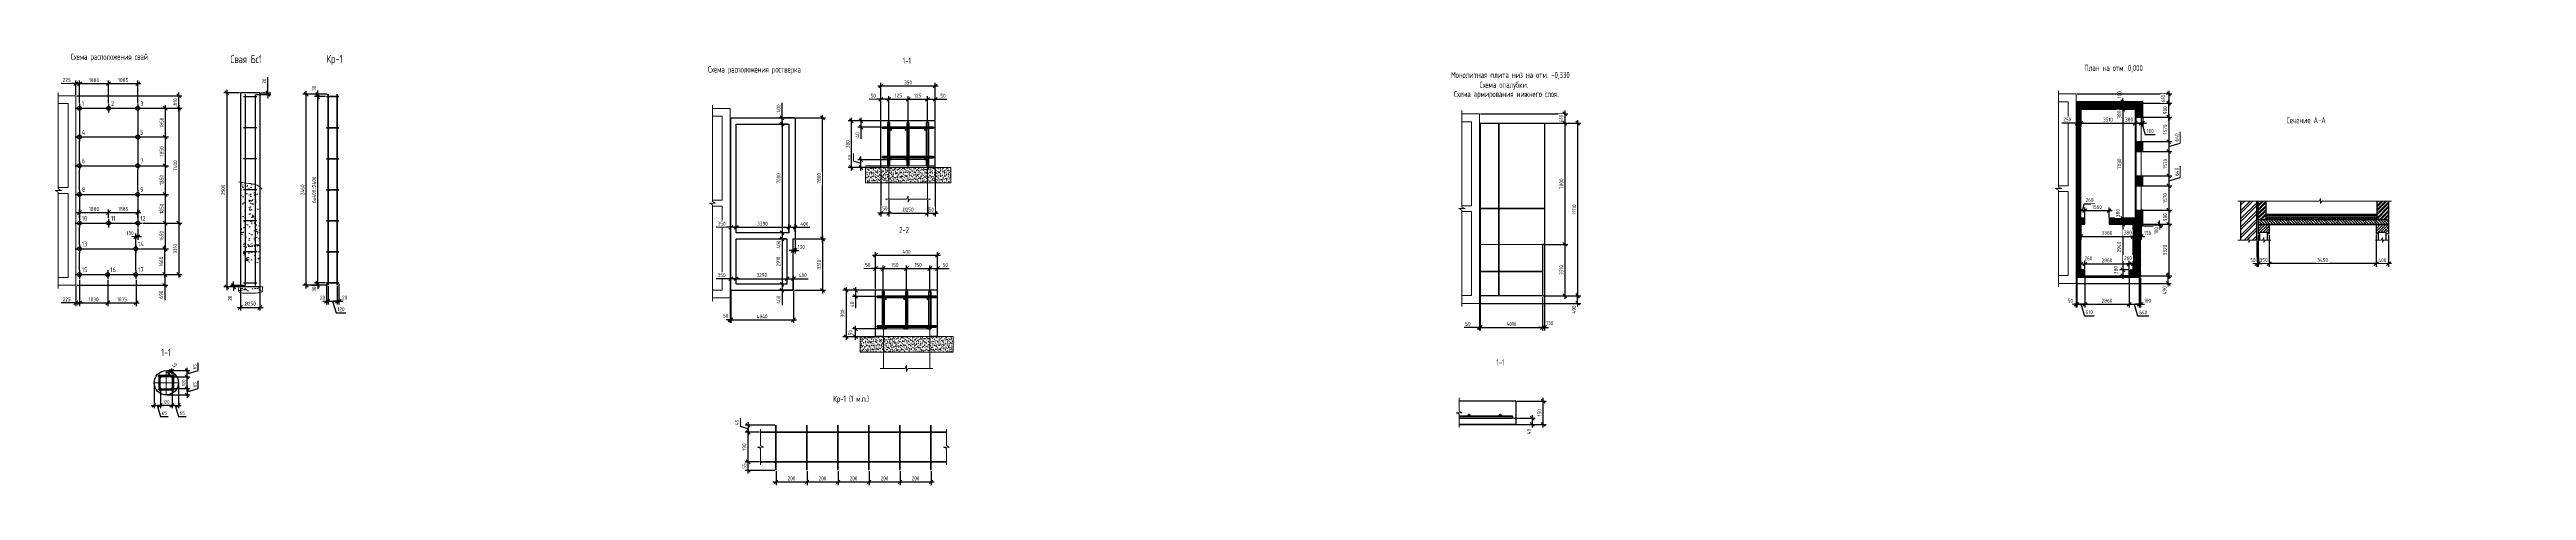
# Paper-space layout 'Layout1' of a CAD drawing. Header units: millimetres. Extents: x 802 to 2399, y 10 to 294.
# The model-space entities are those that its viewports show. They can reach past a viewport. Long polylines and large blocks are cut down to what shows.
import ezdxf
from ezdxf.lldxf.tags import DXFTag

# ---------------------------------------------------------------- set-up
doc = ezdxf.new("R2010")
doc.units = ezdxf.units.MM
doc.header["$MEASUREMENT"] = 0
for name, pattern in [('CENTER', [50.8, 31.75, -6.35, 6.35, -6.35]), ('CENTER2', [28.575, 19.05, -3.175, 3.175, -3.175]), ('ГОСТ 2.303 4', [7, 5, -2, 0]), ('ГОСТ 2.303 5', [24, 20, -1.5, 1, -1.5])]:
    doc.linetypes.add(name, pattern=pattern)
for name, color, linetype, lineweight in [('Арматура', 1, 'Continuous', 50), ('Арматура ОСН', 6, 'Continuous', 40), ('Кирпич силикат', 31, 'Continuous', 30), ('МЕТАЛЛ-25', 122, 'Continuous', 30), ('МОНОЛИТ', 2, 'Continuous', 30), ('Окна ARCHICAD_Ном._пера__1', 7, 'Continuous', 13), ('ОСИ', 211, 'CENTER', 15), ('размерная', 5, 'Continuous', 15), ('размеры', 4, 'Continuous', 15), ('текст', 1, 'Continuous', 25), ('тонкая', 4, 'Continuous', 20), ('штриховка', 8, 'Continuous', 20)]:
    doc.layers.add(name, color=color, linetype=linetype, lineweight=lineweight)
doc.layers.add('Тонкий', color=4, linetype='Continuous')
doc.layers.get('Defpoints').off()
doc.styles.add('style2', font='CS_Gost2304.shx')
doc.styles.add('ГОСТ 2.304', font='CS_Gost2304.shx')
tags = doc.linetypes.add('HIDDEN2', pattern=[4.7625, 3.175, -1.5875]).pattern_tags.tags
tags[6:7] = [DXFTag(74, 4), DXFTag(75, 0), DXFTag(340, '0'), DXFTag(46, 1.0), DXFTag(50, 0.0), DXFTag(44, 0.0), DXFTag(45, 0.0)]
tags[4:5] = [DXFTag(74, 4), DXFTag(75, 0), DXFTag(340, '0'), DXFTag(46, 1.0), DXFTag(50, 0.0), DXFTag(44, 0.0), DXFTag(45, 0.0)]
doc.dimstyles.new('СПДС', dxfattribs={"dimscale": 100, "dimtxt": 2.5, "dimasz": 2.5, "dimexe": 2, "dimexo": 0.625, "dimgap": 1, "dimtad": 1, "dimdec": 0, "dimtxsty": 'ГОСТ 2.304', "dimblk": 'OBLIQUE', "dimblk1": 'OBLIQUE', "dimblk2": 'OBLIQUE', "dimcen": 2.5, "dimdle": 2, "dimadec": 0, "dimazin": 2, "dimtfac": 0.75, "dimtdec": 4, "dimtmove": 1, "dimatfit": 3, "dimfxl": 1, "dimtfill": 1, "dimtolj": 1, "dimarcsym": 1})
pattern_1 = [(45, (-80763.21, -240855.84), (-66.29126, 66.29126), []), (45, (-80719.02, -240855.84), (-66.29126, 66.29126), [])]
pattern_2 = [(45, (-49993.06, 2577.18), (-66.29126, 66.29126), []), (45, (-49948.865, 2577.18), (-66.29126, 66.29126), [])]
pattern_3 = [(45, (2954.645, -225869.28), (-66.29126, 66.29126), []), (45, (2998.84, -225869.28), (-66.29126, 66.29126), [])]

# ---------------------------------------------------------------- blocks, each defined once
blk = doc.blocks.new('Окно 21')
at = {"layer": 'Окна ARCHICAD_Ном._пера__1', "color": 7, "linetype": 'Continuous', "lineweight": 13}
for p, q in [((-785, 0), (785, 0)), ((-785, 0), (-710, 0)), ((-785, 0), (-785, -50)), ((-785, 0), (-785, -50)), ((-710, 0), (-710, -50)), ((-710, 0), (710, 0)), ((710, -50), (710, 0)), ((710, 0), (785, 0)), ((785, 0), (785, -50)), ((785, 0), (785, -50)), ((-710, -50), (-785, -50)), ((-785, -50), (-785, -380)), ((710, -50), (-710, -50)), ((785, -50), (710, -50)), ((785, -50), (785, -380)), ((-785, -380), (785, -380))]:
    blk.add_line(p, q, dxfattribs=at)
blk = doc.blocks.new('_Oblique')
at = {"color": 0, "linetype": 'ByBlock', "lineweight": -2}
blk.add_line((-0.5, -0.5), (0.5, 0.5), dxfattribs=at)
blk = doc.blocks.new('*D45')
at = {"layer": 'размеры', "color": 0, "lineweight": -2, "ltscale": 50, "transparency": 16777216}
for p, q in [((-28768, 13078), (-28768, 14378)), ((-30483, 14178), (-28568, 14178)), ((-30483, 13278), (-28568, 13278))]:
    blk.add_line(p, q, dxfattribs=at)
at = {"layer": 'размеры', "color": 0, "lineweight": -2, "ltscale": 50, "transparency": 16777216, "xscale": 250, "yscale": 250, "zscale": 250}
for p, rotation in [((-28768, 14178), 90), ((-28768, 13278), 270)]:
    blk.add_blockref('_Oblique', p, dxfattribs=dict(at, rotation=rotation))
at = {"layer": 'размеры', "color": 0, "ltscale": 50, "transparency": 16777216, "insert": (-29001, 13728), "char_height": 250, "attachment_point": 5, "rotation": 90, "style": 'ГОСТ 2.304', "bg_fill": 3, "box_fill_scale": 1.25, "bg_fill_color": 256, "bg_fill_true_color": 13158600, "bg_fill_transparency": 0}
blk.add_mtext('\\A1;900', dxfattribs=at)
blk = doc.blocks.new('*D46')
at = {"layer": 'размеры', "color": 0, "lineweight": -2, "ltscale": 50, "transparency": 16777216}
for p, q in [((-28768, 13478), (-28768, 11508)), ((-30483, 13278), (-28568, 13278)), ((-30483, 11708), (-28568, 11708))]:
    blk.add_line(p, q, dxfattribs=at)
at = {"layer": 'размеры', "color": 0, "lineweight": -2, "ltscale": 50, "transparency": 16777216, "xscale": 250, "yscale": 250, "zscale": 250}
for p, rotation in [((-28768, 13278), 90), ((-28768, 11708), 270)]:
    blk.add_blockref('_Oblique', p, dxfattribs=dict(at, rotation=rotation))
at = {"layer": 'размеры', "color": 0, "ltscale": 50, "transparency": 16777216, "insert": (-28999, 12493), "char_height": 250, "attachment_point": 5, "rotation": 90, "style": 'ГОСТ 2.304', "bg_fill": 3, "box_fill_scale": 1.25, "bg_fill_color": 256, "bg_fill_true_color": 13158600, "bg_fill_transparency": 0}
blk.add_mtext('\\A1;1570', dxfattribs=at)
blk = doc.blocks.new('*D47')
at = {"layer": 'размеры', "color": 0, "lineweight": -2, "ltscale": 50, "transparency": 16777216}
for p, q in [((-28022, 11612), (-28022, 12337)), ((-28768, 11908), (-28768, 10868)), ((-30483, 11708), (-28568, 11708)), ((-28768, 11388), (-28022, 11612)), ((-30483, 11068), (-28568, 11068))]:
    blk.add_line(p, q, dxfattribs=at)
at = {"layer": 'размеры', "color": 0, "lineweight": -2, "ltscale": 50, "transparency": 16777216, "xscale": 250, "yscale": 250, "zscale": 250}
for p, rotation in [((-28768, 11708), 90), ((-28768, 11068), 270)]:
    blk.add_blockref('_Oblique', p, dxfattribs=dict(at, rotation=rotation))
at = {"layer": 'размеры', "color": 0, "ltscale": 50, "transparency": 16777216, "insert": (-28254, 11975), "char_height": 250, "attachment_point": 5, "rotation": 90, "style": 'ГОСТ 2.304', "bg_fill": 3, "box_fill_scale": 1.25, "bg_fill_color": 256, "bg_fill_true_color": 13158600, "bg_fill_transparency": 0}
blk.add_mtext('\\A1;640', dxfattribs=at)
blk = doc.blocks.new('*D48')
at = {"layer": 'размеры', "color": 0, "lineweight": -2, "ltscale": 50, "transparency": 16777216}
for p, q in [((-28768, 11268), (-28768, 9298)), ((-30483, 11068), (-28568, 11068)), ((-30483, 9498), (-28568, 9498))]:
    blk.add_line(p, q, dxfattribs=at)
at = {"layer": 'размеры', "color": 0, "lineweight": -2, "ltscale": 50, "transparency": 16777216, "xscale": 250, "yscale": 250, "zscale": 250}
for p, rotation in [((-28768, 11068), 90), ((-28768, 9498), 270)]:
    blk.add_blockref('_Oblique', p, dxfattribs=dict(at, rotation=rotation))
at = {"layer": 'размеры', "color": 0, "ltscale": 50, "transparency": 16777216, "insert": (-28999, 10283), "char_height": 250, "attachment_point": 5, "rotation": 90, "style": 'ГОСТ 2.304', "bg_fill": 3, "box_fill_scale": 1.25, "bg_fill_color": 256, "bg_fill_true_color": 13158600, "bg_fill_transparency": 0}
blk.add_mtext('\\A1;1570', dxfattribs=at)
blk = doc.blocks.new('*D49')
at = {"layer": 'размеры', "color": 0, "lineweight": -2, "ltscale": 50, "transparency": 16777216}
for p, q in [((-28022, 9402), (-28022, 10127)), ((-28768, 9698), (-28768, 8658)), ((-30483, 9498), (-28568, 9498)), ((-28768, 9178), (-28022, 9402)), ((-30483, 8858), (-28568, 8858))]:
    blk.add_line(p, q, dxfattribs=at)
at = {"layer": 'размеры', "color": 0, "lineweight": -2, "ltscale": 50, "transparency": 16777216, "xscale": 250, "yscale": 250, "zscale": 250}
for p, rotation in [((-28768, 9498), 90), ((-28768, 8858), 270)]:
    blk.add_blockref('_Oblique', p, dxfattribs=dict(at, rotation=rotation))
at = {"layer": 'размеры', "color": 0, "ltscale": 50, "transparency": 16777216, "insert": (-28254, 9765), "char_height": 250, "attachment_point": 5, "rotation": 90, "style": 'ГОСТ 2.304', "bg_fill": 3, "box_fill_scale": 1.25, "bg_fill_color": 256, "bg_fill_true_color": 13158600, "bg_fill_transparency": 0}
blk.add_mtext('\\A1;640', dxfattribs=at)
blk = doc.blocks.new('*D50')
at = {"layer": 'размеры', "color": 0, "lineweight": -2, "ltscale": 50, "transparency": 16777216}
for p, q in [((-28768, 9058), (-28768, 7088)), ((-30483, 8858), (-28568, 8858)), ((-30483, 7288), (-28568, 7288))]:
    blk.add_line(p, q, dxfattribs=at)
at = {"layer": 'размеры', "color": 0, "lineweight": -2, "ltscale": 50, "transparency": 16777216, "xscale": 250, "yscale": 250, "zscale": 250}
for p, rotation in [((-28768, 8858), 90), ((-28768, 7288), 270)]:
    blk.add_blockref('_Oblique', p, dxfattribs=dict(at, rotation=rotation))
at = {"layer": 'размеры', "color": 0, "ltscale": 50, "transparency": 16777216, "insert": (-28999, 8073), "char_height": 250, "attachment_point": 5, "rotation": 90, "style": 'ГОСТ 2.304', "bg_fill": 3, "box_fill_scale": 1.25, "bg_fill_color": 256, "bg_fill_true_color": 13158600, "bg_fill_transparency": 0}
blk.add_mtext('\\A1;1570', dxfattribs=at)
blk = doc.blocks.new('*D52')
at = {"layer": 'размеры', "color": 0, "lineweight": -2, "ltscale": 50, "transparency": 16777216}
for p, q in [((-31727, 14378), (-31727, 13598)), ((-30608, 14178), (-31927, 14178)), ((-30988, 13798), (-31927, 13798))]:
    blk.add_line(p, q, dxfattribs=at)
at = {"layer": 'размеры', "color": 0, "lineweight": -2, "ltscale": 50, "transparency": 16777216, "xscale": 250, "yscale": 250, "zscale": 250, "rotation": 90}
blk.add_blockref('_Oblique', (-31727, 14178), dxfattribs=at)
at = {"layer": 'размеры', "color": 0, "ltscale": 50, "transparency": 16777216, "insert": (-31955, 13450), "char_height": 250, "attachment_point": 5, "rotation": 90, "style": 'ГОСТ 2.304', "bg_fill": 3, "box_fill_scale": 1.25, "bg_fill_color": 256, "bg_fill_true_color": 13158600, "bg_fill_transparency": 0}
blk.add_mtext('\\A1;380', dxfattribs=at)
at = {"layer": 'размеры', "color": 0, "lineweight": -2, "ltscale": 50, "transparency": 16777216, "xscale": 250, "yscale": 250, "zscale": 250, "rotation": 270}
blk.add_blockref('_Oblique', (-31727, 13798), dxfattribs=at)
blk = doc.blocks.new('*D56')
at = {"layer": 'размеры', "color": 0, "lineweight": -2, "ltscale": 50, "transparency": 16777216}
for p, q in [((-34176, 3005), (-34176, 1031)), ((-31316, 3005), (-31316, 1031)), ((-34376, 1231), (-31116, 1231))]:
    blk.add_line(p, q, dxfattribs=at)
at = {"layer": 'размеры', "color": 0, "lineweight": -2, "ltscale": 50, "transparency": 16777216, "xscale": 250, "yscale": 250, "zscale": 250, "rotation": 180}
blk.add_blockref('_Oblique', (-34176, 1231), dxfattribs=at)
at = {"layer": 'размеры', "color": 0, "lineweight": -2, "ltscale": 50, "transparency": 16777216, "xscale": 250, "yscale": 250, "zscale": 250}
blk.add_blockref('_Oblique', (-31316, 1231), dxfattribs=at)
at = {"layer": 'размеры', "color": 0, "ltscale": 50, "transparency": 16777216, "insert": (-32746, 1465), "char_height": 250, "attachment_point": 5, "style": 'ГОСТ 2.304', "bg_fill": 3, "box_fill_scale": 1.25, "bg_fill_color": 256, "bg_fill_true_color": 13158600, "bg_fill_transparency": 0}
blk.add_mtext('\\A1;2860', dxfattribs=at)
blk = doc.blocks.new('*D57')
at = {"layer": 'размеры', "color": 0, "lineweight": -2, "ltscale": 50, "transparency": 16777216}
for p, q in [((-28768, 6588), (-28768, 2868)), ((-30483, 6388), (-28568, 6388)), ((-30483, 3068), (-28568, 3068))]:
    blk.add_line(p, q, dxfattribs=at)
at = {"layer": 'размеры', "color": 0, "lineweight": -2, "ltscale": 50, "transparency": 16777216, "xscale": 250, "yscale": 250, "zscale": 250}
for p, rotation in [((-28768, 6388), 90), ((-28768, 3068), 270)]:
    blk.add_blockref('_Oblique', p, dxfattribs=dict(at, rotation=rotation))
at = {"layer": 'размеры', "color": 0, "ltscale": 50, "transparency": 16777216, "insert": (-29008, 4728), "char_height": 250, "attachment_point": 5, "rotation": 90, "style": 'ГОСТ 2.304', "bg_fill": 3, "box_fill_scale": 1.25, "bg_fill_color": 256, "bg_fill_true_color": 13158600, "bg_fill_transparency": 0}
blk.add_mtext('\\A1;3320', dxfattribs=at)
blk = doc.blocks.new('*D58')
at = {"layer": 'размеры', "color": 0, "lineweight": -2, "ltscale": 50, "transparency": 16777216}
for p, q in [((-31316, 3005), (-31316, 1031)), ((-30676, 3005), (-30676, 1031)), ((-31516, 1231), (-30476, 1231)), ((-30996, 1231), (-30772, 484)), ((-30772, 484), (-30047, 484))]:
    blk.add_line(p, q, dxfattribs=at)
at = {"layer": 'размеры', "color": 0, "lineweight": -2, "ltscale": 50, "transparency": 16777216, "xscale": 250, "yscale": 250, "zscale": 250, "rotation": 180}
blk.add_blockref('_Oblique', (-31316, 1231), dxfattribs=at)
at = {"layer": 'размеры', "color": 0, "lineweight": -2, "ltscale": 50, "transparency": 16777216, "xscale": 250, "yscale": 250, "zscale": 250}
blk.add_blockref('_Oblique', (-30676, 1231), dxfattribs=at)
at = {"layer": 'размеры', "color": 0, "ltscale": 50, "transparency": 16777216, "insert": (-30409, 716), "char_height": 250, "attachment_point": 5, "style": 'ГОСТ 2.304', "bg_fill": 3, "box_fill_scale": 1.25, "bg_fill_color": 256, "bg_fill_true_color": 13158600, "bg_fill_transparency": 0}
blk.add_mtext('\\A1;640', dxfattribs=at)
blk = doc.blocks.new('*D59')
at = {"layer": 'размеры', "color": 0, "lineweight": -2, "ltscale": 50, "transparency": 16777216}
for p, q in [((-34686, 3005), (-34686, 1031)), ((-34176, 3005), (-34176, 1031)), ((-33976, 1231), (-34886, 1231)), ((-34431, 1231), (-34209, 490)), ((-34209, 490), (-33577, 490))]:
    blk.add_line(p, q, dxfattribs=at)
at = {"layer": 'размеры', "color": 0, "lineweight": -2, "ltscale": 50, "transparency": 16777216, "xscale": 250, "yscale": 250, "zscale": 250, "rotation": 180}
blk.add_blockref('_Oblique', (-34686, 1231), dxfattribs=at)
at = {"layer": 'размеры', "color": 0, "lineweight": -2, "ltscale": 50, "transparency": 16777216, "xscale": 250, "yscale": 250, "zscale": 250}
blk.add_blockref('_Oblique', (-34176, 1231), dxfattribs=at)
at = {"layer": 'размеры', "color": 0, "ltscale": 50, "transparency": 16777216, "insert": (-33893, 720), "char_height": 250, "attachment_point": 5, "style": 'ГОСТ 2.304', "bg_fill": 3, "box_fill_scale": 1.25, "bg_fill_color": 256, "bg_fill_true_color": 13158600, "bg_fill_transparency": 0}
blk.add_mtext('\\A1;510', dxfattribs=at)
blk = doc.blocks.new('*D60')
at = {"layer": 'размеры', "color": 0, "lineweight": -2, "ltscale": 50, "transparency": 16777216}
for p, q in [((-34686, 3005), (-34686, 1031)), ((-34736, 2515), (-34736, 1031)), ((-34736, 1231), (-34986, 1231)), ((-34686, 1231), (-34736, 1231)), ((-34686, 1231), (-34436, 1231))]:
    blk.add_line(p, q, dxfattribs=at)
at = {"layer": 'размеры', "color": 0, "lineweight": -2, "ltscale": 50, "transparency": 16777216, "xscale": 250, "yscale": 250, "zscale": 250, "rotation": 180}
blk.add_blockref('_Oblique', (-34686, 1231), dxfattribs=at)
at = {"layer": 'размеры', "color": 0, "ltscale": 50, "transparency": 16777216, "insert": (-35111, 1461), "char_height": 250, "attachment_point": 5, "style": 'ГОСТ 2.304', "bg_fill": 3, "box_fill_scale": 1.25, "bg_fill_color": 256, "bg_fill_true_color": 13158600, "bg_fill_transparency": 0}
blk.add_mtext('\\A1;50', dxfattribs=at)
at = {"layer": 'размеры', "color": 0, "lineweight": -2, "ltscale": 50, "transparency": 16777216, "xscale": 250, "yscale": 250, "zscale": 250}
blk.add_blockref('_Oblique', (-34736, 1231), dxfattribs=at)
blk = doc.blocks.new('*D61')
at = {"layer": 'размеры', "color": 0, "lineweight": -2, "ltscale": 50, "transparency": 16777216}
for p, q in [((-31727, 13998), (-31727, 6568)), ((-30988, 13798), (-31927, 13798)), ((-30988, 6768), (-31927, 6768))]:
    blk.add_line(p, q, dxfattribs=at)
at = {"layer": 'размеры', "color": 0, "lineweight": -2, "ltscale": 50, "transparency": 16777216, "xscale": 250, "yscale": 250, "zscale": 250}
for p, rotation in [((-31727, 13798), 90), ((-31727, 6768), 270)]:
    blk.add_blockref('_Oblique', p, dxfattribs=dict(at, rotation=rotation))
at = {"layer": 'размеры', "color": 0, "ltscale": 50, "transparency": 16777216, "insert": (-31957, 10283), "char_height": 250, "attachment_point": 5, "rotation": 90, "style": 'ГОСТ 2.304', "bg_fill": 3, "box_fill_scale": 1.25, "bg_fill_color": 256, "bg_fill_true_color": 13158600, "bg_fill_transparency": 0}
blk.add_mtext('\\A1;7030', dxfattribs=at)
blk = doc.blocks.new('*D62')
at = {"layer": 'размеры', "color": 0, "lineweight": -2, "ltscale": 50, "transparency": 16777216}
for p, q in [((-31727, 6968), (-31727, 6188)), ((-30988, 6768), (-31927, 6768)), ((-31118, 6388), (-31927, 6388))]:
    blk.add_line(p, q, dxfattribs=at)
at = {"layer": 'размеры', "color": 0, "lineweight": -2, "ltscale": 50, "transparency": 16777216, "xscale": 250, "yscale": 250, "zscale": 250, "rotation": 270}
blk.add_blockref('_Oblique', (-31727, 6388), dxfattribs=at)
at = {"layer": 'размеры', "color": 0, "ltscale": 50, "transparency": 16777216, "insert": (-32043, 7107), "char_height": 250, "attachment_point": 5, "rotation": 90, "style": 'ГОСТ 2.304', "bg_fill": 3, "box_fill_scale": 1.25, "bg_fill_color": 256, "bg_fill_true_color": 13158600, "bg_fill_transparency": 0}
blk.add_mtext('\\A1;380', dxfattribs=at)
at = {"layer": 'размеры', "color": 0, "lineweight": -2, "ltscale": 50, "transparency": 16777216, "xscale": 250, "yscale": 250, "zscale": 250, "rotation": 90}
blk.add_blockref('_Oblique', (-31727, 6768), dxfattribs=at)
blk = doc.blocks.new('*D63')
at = {"layer": 'размеры', "color": 0, "lineweight": -2, "ltscale": 50, "transparency": 16777216}
for p, q in [((-31727, 6588), (-31727, 3248)), ((-31118, 6388), (-31927, 6388)), ((-31348, 3448), (-31927, 3448))]:
    blk.add_line(p, q, dxfattribs=at)
at = {"layer": 'размеры', "color": 0, "lineweight": -2, "ltscale": 50, "transparency": 16777216, "xscale": 250, "yscale": 250, "zscale": 250}
for p, rotation in [((-31727, 6388), 90), ((-31727, 3448), 270)]:
    blk.add_blockref('_Oblique', p, dxfattribs=dict(at, rotation=rotation))
at = {"layer": 'размеры', "color": 0, "ltscale": 50, "transparency": 16777216, "insert": (-31968, 4918), "char_height": 250, "attachment_point": 5, "rotation": 90, "style": 'ГОСТ 2.304', "bg_fill": 3, "box_fill_scale": 1.25, "bg_fill_color": 256, "bg_fill_true_color": 13158600, "bg_fill_transparency": 0}
blk.add_mtext('\\A1;2940', dxfattribs=at)
blk = doc.blocks.new('*D64')
at = {"layer": 'размеры', "color": 0, "lineweight": -2, "ltscale": 50, "transparency": 16777216}
for p, q in [((-31727, 3648), (-31727, 2868)), ((-31378, 3448), (-31927, 3448)), ((-31378, 3068), (-31927, 3068))]:
    blk.add_line(p, q, dxfattribs=at)
at = {"layer": 'размеры', "color": 0, "lineweight": -2, "ltscale": 50, "transparency": 16777216, "xscale": 250, "yscale": 250, "zscale": 250}
for p, rotation in [((-31727, 3448), 90), ((-31727, 3068), 270)]:
    blk.add_blockref('_Oblique', p, dxfattribs=dict(at, rotation=rotation))
at = {"layer": 'размеры', "color": 0, "ltscale": 50, "transparency": 16777216, "insert": (-32179, 3433), "char_height": 250, "attachment_point": 5, "rotation": 90, "style": 'ГОСТ 2.304', "bg_fill": 3, "box_fill_scale": 1.25, "bg_fill_color": 256, "bg_fill_true_color": 13158600, "bg_fill_transparency": 0}
blk.add_mtext('\\A1;380', dxfattribs=at)
blk = doc.blocks.new('*D65')
at = {"layer": 'размеры', "color": 0, "lineweight": -2, "ltscale": 50, "transparency": 16777216}
for p, q in [((-34436, 3510), (-34436, 4028)), ((-34176, 3510), (-34176, 4028)), ((-34636, 3828), (-33976, 3828))]:
    blk.add_line(p, q, dxfattribs=at)
at = {"layer": 'размеры', "color": 0, "lineweight": -2, "ltscale": 50, "transparency": 16777216, "xscale": 250, "yscale": 250, "zscale": 250, "rotation": 180}
blk.add_blockref('_Oblique', (-34436, 3828), dxfattribs=at)
at = {"layer": 'размеры', "color": 0, "ltscale": 50, "transparency": 16777216, "insert": (-33945, 4190), "char_height": 250, "attachment_point": 5, "style": 'ГОСТ 2.304', "bg_fill": 3, "box_fill_scale": 1.25, "bg_fill_color": 256, "bg_fill_true_color": 13158600, "bg_fill_transparency": 0}
blk.add_mtext('\\A1;260', dxfattribs=at)
at = {"layer": 'размеры', "color": 0, "lineweight": -2, "ltscale": 50, "transparency": 16777216, "xscale": 250, "yscale": 250, "zscale": 250}
blk.add_blockref('_Oblique', (-34176, 3828), dxfattribs=at)
blk = doc.blocks.new('*D66')
at = {"layer": 'размеры', "color": 0, "lineweight": -2, "ltscale": 50, "transparency": 16777216}
for p, q in [((-31316, 3510), (-31316, 4028)), ((-31056, 3510), (-31056, 4028)), ((-30856, 3828), (-31516, 3828))]:
    blk.add_line(p, q, dxfattribs=at)
at = {"layer": 'размеры', "color": 0, "ltscale": 50, "transparency": 16777216, "insert": (-31394, 4210), "char_height": 250, "attachment_point": 5, "style": 'ГОСТ 2.304', "bg_fill": 3, "box_fill_scale": 1.25, "bg_fill_color": 256, "bg_fill_true_color": 13158600, "bg_fill_transparency": 0}
blk.add_mtext('\\A1;260', dxfattribs=at)
at = {"layer": 'размеры', "color": 0, "lineweight": -2, "ltscale": 50, "transparency": 16777216, "xscale": 250, "yscale": 250, "zscale": 250, "rotation": 180}
blk.add_blockref('_Oblique', (-31316, 3828), dxfattribs=at)
at = {"layer": 'размеры', "color": 0, "lineweight": -2, "ltscale": 50, "transparency": 16777216, "xscale": 250, "yscale": 250, "zscale": 250}
blk.add_blockref('_Oblique', (-31056, 3828), dxfattribs=at)
blk = doc.blocks.new('*D67')
at = {"layer": 'размеры', "color": 0, "lineweight": -2, "ltscale": 50, "transparency": 16777216}
for p, q in [((-34436, 13736), (-34436, 12691)), ((-30926, 13736), (-30926, 12691)), ((-34636, 12891), (-30726, 12891))]:
    blk.add_line(p, q, dxfattribs=at)
at = {"layer": 'размеры', "color": 0, "lineweight": -2, "ltscale": 50, "transparency": 16777216, "xscale": 250, "yscale": 250, "zscale": 250, "rotation": 180}
blk.add_blockref('_Oblique', (-34436, 12891), dxfattribs=at)
at = {"layer": 'размеры', "color": 0, "lineweight": -2, "ltscale": 50, "transparency": 16777216, "xscale": 250, "yscale": 250, "zscale": 250}
blk.add_blockref('_Oblique', (-30926, 12891), dxfattribs=at)
at = {"layer": 'размеры', "color": 0, "ltscale": 50, "transparency": 16777216, "insert": (-32681, 13121), "char_height": 250, "attachment_point": 5, "style": 'ГОСТ 2.304', "bg_fill": 3, "box_fill_scale": 1.25, "bg_fill_color": 256, "bg_fill_true_color": 13158600, "bg_fill_transparency": 0}
blk.add_mtext('\\A1;3510', dxfattribs=at)
blk = doc.blocks.new('*D68')
at = {"layer": 'размеры', "color": 0, "lineweight": -2, "ltscale": 50, "transparency": 16777216}
for p, q in [((-34436, 6326), (-34436, 5391)), ((-31056, 6326), (-31056, 5391)), ((-34636, 5591), (-30856, 5591))]:
    blk.add_line(p, q, dxfattribs=at)
at = {"layer": 'размеры', "color": 0, "lineweight": -2, "ltscale": 50, "transparency": 16777216, "xscale": 250, "yscale": 250, "zscale": 250, "rotation": 180}
blk.add_blockref('_Oblique', (-34436, 5591), dxfattribs=at)
at = {"layer": 'размеры', "color": 0, "lineweight": -2, "ltscale": 50, "transparency": 16777216, "xscale": 250, "yscale": 250, "zscale": 250}
blk.add_blockref('_Oblique', (-31056, 5591), dxfattribs=at)
at = {"layer": 'размеры', "color": 0, "ltscale": 50, "transparency": 16777216, "insert": (-32746, 5821), "char_height": 250, "attachment_point": 5, "style": 'ГОСТ 2.304', "bg_fill": 3, "box_fill_scale": 1.25, "bg_fill_color": 256, "bg_fill_true_color": 13158600, "bg_fill_transparency": 0}
blk.add_mtext('\\A1;3380', dxfattribs=at)
blk = doc.blocks.new('*D69')
at = {"layer": 'размеры', "color": 0, "lineweight": -2, "ltscale": 50, "transparency": 16777216}
for p, q in [((-34306, 7263), (-34215, 7708)), ((-34215, 7708), (-33528, 7708)), ((-34436, 6831), (-34436, 7463)), ((-34176, 6831), (-34176, 7463)), ((-34636, 7263), (-33976, 7263))]:
    blk.add_line(p, q, dxfattribs=at)
at = {"layer": 'размеры', "color": 0, "lineweight": -2, "ltscale": 50, "transparency": 16777216, "xscale": 250, "yscale": 250, "zscale": 250, "rotation": 180}
blk.add_blockref('_Oblique', (-34436, 7263), dxfattribs=at)
at = {"layer": 'размеры', "color": 0, "lineweight": -2, "ltscale": 50, "transparency": 16777216, "xscale": 250, "yscale": 250, "zscale": 250}
blk.add_blockref('_Oblique', (-34176, 7263), dxfattribs=at)
at = {"layer": 'размеры', "color": 0, "ltscale": 50, "transparency": 16777216, "insert": (-33872, 7943), "char_height": 250, "attachment_point": 5, "style": 'ГОСТ 2.304', "bg_fill": 3, "box_fill_scale": 1.25, "bg_fill_color": 256, "bg_fill_true_color": 13158600, "bg_fill_transparency": 0}
blk.add_mtext('\\A1;260', dxfattribs=at)
blk = doc.blocks.new('*D70')
at = {"layer": 'размеры', "color": 0, "lineweight": -2, "ltscale": 50, "transparency": 16777216}
for p, q in [((-34176, 6831), (-34176, 7463)), ((-32616, 6831), (-32616, 7463)), ((-34376, 7263), (-32416, 7263))]:
    blk.add_line(p, q, dxfattribs=at)
at = {"layer": 'размеры', "color": 0, "lineweight": -2, "ltscale": 50, "transparency": 16777216, "xscale": 250, "yscale": 250, "zscale": 250, "rotation": 180}
blk.add_blockref('_Oblique', (-34176, 7263), dxfattribs=at)
at = {"layer": 'размеры', "color": 0, "lineweight": -2, "ltscale": 50, "transparency": 16777216, "xscale": 250, "yscale": 250, "zscale": 250}
blk.add_blockref('_Oblique', (-32616, 7263), dxfattribs=at)
at = {"layer": 'размеры', "color": 0, "ltscale": 50, "transparency": 16777216, "insert": (-33396, 7500), "char_height": 250, "attachment_point": 5, "style": 'ГОСТ 2.304', "bg_fill": 3, "box_fill_scale": 1.25, "bg_fill_color": 256, "bg_fill_true_color": 13158600, "bg_fill_transparency": 0}
blk.add_mtext('\\A1;1560', dxfattribs=at)
blk = doc.blocks.new('*D71')
at = {"layer": 'размеры', "color": 0, "lineweight": -2, "ltscale": 50, "transparency": 16777216}
for p, q in [((-30926, 13216), (-30926, 12691)), ((-30546, 13216), (-30546, 12691)), ((-31126, 12891), (-30346, 12891))]:
    blk.add_line(p, q, dxfattribs=at)
at = {"layer": 'размеры', "color": 0, "lineweight": -2, "ltscale": 50, "transparency": 16777216, "xscale": 250, "yscale": 250, "zscale": 250}
blk.add_blockref('_Oblique', (-30546, 12891), dxfattribs=at)
at = {"layer": 'размеры', "color": 0, "ltscale": 50, "transparency": 16777216, "insert": (-31324, 13127), "char_height": 250, "attachment_point": 5, "style": 'ГОСТ 2.304', "bg_fill": 3, "box_fill_scale": 1.25, "bg_fill_color": 256, "bg_fill_true_color": 13158600, "bg_fill_transparency": 0}
blk.add_mtext('\\A1;380', dxfattribs=at)
at = {"layer": 'размеры', "color": 0, "lineweight": -2, "ltscale": 50, "transparency": 16777216, "xscale": 250, "yscale": 250, "zscale": 250, "rotation": 180}
blk.add_blockref('_Oblique', (-30926, 12891), dxfattribs=at)
blk = doc.blocks.new('*D72')
at = {"layer": 'размеры', "color": 0, "lineweight": -2, "ltscale": 50, "transparency": 16777216}
for p, q in [((-34686, 13736), (-34686, 12691)), ((-34436, 13736), (-34436, 12691)), ((-34686, 12891), (-35656, 12891)), ((-34236, 12891), (-34686, 12891))]:
    blk.add_line(p, q, dxfattribs=at)
at = {"layer": 'размеры', "color": 0, "lineweight": -2, "ltscale": 50, "transparency": 16777216, "xscale": 250, "yscale": 250, "zscale": 250, "rotation": 180}
blk.add_blockref('_Oblique', (-34686, 12891), dxfattribs=at)
at = {"layer": 'размеры', "color": 0, "lineweight": -2, "ltscale": 50, "transparency": 16777216, "xscale": 250, "yscale": 250, "zscale": 250}
blk.add_blockref('_Oblique', (-34436, 12891), dxfattribs=at)
at = {"layer": 'размеры', "color": 0, "ltscale": 50, "transparency": 16777216, "insert": (-35313, 13130), "char_height": 250, "attachment_point": 5, "style": 'ГОСТ 2.304', "bg_fill": 3, "box_fill_scale": 1.25, "bg_fill_color": 256, "bg_fill_true_color": 13158600, "bg_fill_transparency": 0}
blk.add_mtext('\\A1;250', dxfattribs=at)
blk = doc.blocks.new('*D73')
at = {"layer": 'размеры', "color": 0, "lineweight": -2, "ltscale": 50, "transparency": 16777216}
for p, q in [((34174, 3601), (34174, 11801)), ((32461, 11601), (34374, 11601)), ((32461, 3801), (34374, 3801))]:
    blk.add_line(p, q, dxfattribs=at)
at = {"layer": 'размеры', "color": 0, "lineweight": -2, "ltscale": 50, "transparency": 16777216, "xscale": 250, "yscale": 250, "zscale": 250}
for p, rotation in [((34174, 11601), 90), ((34174, 3801), 270)]:
    blk.add_blockref('_Oblique', p, dxfattribs=dict(at, rotation=rotation))
at = {"layer": 'размеры', "color": 0, "ltscale": 50, "transparency": 16777216, "insert": (33949, 7701), "char_height": 250, "attachment_point": 5, "rotation": 90, "style": 'ГОСТ 2.304', "bg_fill": 3, "box_fill_scale": 1.25, "bg_fill_color": 256, "bg_fill_true_color": 13158600, "bg_fill_transparency": 0}
blk.add_mtext('\\A1;7800', dxfattribs=at)
blk = doc.blocks.new('*D74')
at = {"layer": 'размеры', "color": 0, "lineweight": -2, "ltscale": 50, "transparency": 16777216}
for p, q in [((28259, 428), (28259, -1611)), ((32299, 428), (32299, -1611)), ((28059, -1411), (32499, -1411))]:
    blk.add_line(p, q, dxfattribs=at)
at = {"layer": 'размеры', "color": 0, "lineweight": -2, "ltscale": 50, "transparency": 16777216, "xscale": 250, "yscale": 250, "zscale": 250, "rotation": 180}
blk.add_blockref('_Oblique', (28259, -1411), dxfattribs=at)
at = {"layer": 'размеры', "color": 0, "lineweight": -2, "ltscale": 50, "transparency": 16777216, "xscale": 250, "yscale": 250, "zscale": 250}
blk.add_blockref('_Oblique', (32299, -1411), dxfattribs=at)
at = {"layer": 'размеры', "color": 0, "ltscale": 50, "transparency": 16777216, "insert": (30279, -1186), "char_height": 250, "attachment_point": 5, "style": 'ГОСТ 2.304', "bg_fill": 3, "box_fill_scale": 1.25, "bg_fill_color": 256, "bg_fill_true_color": 13158600, "bg_fill_transparency": 0}
blk.add_mtext('\\A1;4040', dxfattribs=at)
blk = doc.blocks.new('*D75')
at = {"layer": 'размеры', "color": 0, "lineweight": -2, "ltscale": 50, "transparency": 16777216}
for p, q in [((28259, 428), (28259, -1611)), ((28209, -62), (28209, -1611)), ((28209, -1411), (27959, -1411)), ((28259, -1411), (28509, -1411))]:
    blk.add_line(p, q, dxfattribs=at)
at = {"layer": 'размеры', "color": 0, "ltscale": 50, "transparency": 16777216, "insert": (27926, -1152), "char_height": 250, "attachment_point": 5, "style": 'ГОСТ 2.304', "bg_fill": 3, "box_fill_scale": 1.25, "bg_fill_color": 256, "bg_fill_true_color": 13158600, "bg_fill_transparency": 0}
blk.add_mtext('\\A1;50', dxfattribs=at)
at = {"layer": 'размеры', "color": 0, "lineweight": -2, "ltscale": 50, "transparency": 16777216}
blk.add_line((28259, -1411), (28209, -1411), dxfattribs=at)
at = {"layer": 'размеры', "color": 0, "lineweight": -2, "ltscale": 50, "transparency": 16777216, "xscale": 250, "yscale": 250, "zscale": 250}
blk.add_blockref('_Oblique', (28209, -1411), dxfattribs=at)
at = {"layer": 'размеры', "color": 0, "lineweight": -2, "ltscale": 50, "transparency": 16777216, "xscale": 250, "yscale": 250, "zscale": 250, "rotation": 180}
blk.add_blockref('_Oblique', (28259, -1411), dxfattribs=at)
blk = doc.blocks.new('*D76')
at = {"layer": 'размеры', "color": 0, "lineweight": -2, "ltscale": 50, "transparency": 16777216}
for p, q in [((28609, 953), (28609, 1440)), ((31899, 953), (31899, 1440)), ((28409, 1240), (32099, 1240))]:
    blk.add_line(p, q, dxfattribs=at)
at = {"layer": 'размеры', "color": 0, "lineweight": -2, "ltscale": 50, "transparency": 16777216, "xscale": 250, "yscale": 250, "zscale": 250, "rotation": 180}
blk.add_blockref('_Oblique', (28609, 1240), dxfattribs=at)
at = {"layer": 'размеры', "color": 0, "lineweight": -2, "ltscale": 50, "transparency": 16777216, "xscale": 250, "yscale": 250, "zscale": 250}
blk.add_blockref('_Oblique', (31899, 1240), dxfattribs=at)
at = {"layer": 'размеры', "color": 0, "ltscale": 50, "transparency": 16777216, "insert": (30254, 1482), "char_height": 250, "attachment_point": 5, "style": 'ГОСТ 2.304', "bg_fill": 3, "box_fill_scale": 1.25, "bg_fill_color": 256, "bg_fill_true_color": 13158600, "bg_fill_transparency": 0}
blk.add_mtext('\\A1;3290', dxfattribs=at)
blk = doc.blocks.new('*D77')
at = {"layer": 'размеры', "color": 0, "lineweight": -2, "ltscale": 50, "transparency": 16777216}
for p, q in [((31561, 4001), (31561, 691)), ((31806, 3801), (31361, 3801)), ((31836, 891), (31361, 891))]:
    blk.add_line(p, q, dxfattribs=at)
at = {"layer": 'размеры', "color": 0, "lineweight": -2, "ltscale": 50, "transparency": 16777216, "xscale": 250, "yscale": 250, "zscale": 250}
for p, rotation in [((31561, 3801), 90), ((31561, 891), 270)]:
    blk.add_blockref('_Oblique', p, dxfattribs=dict(at, rotation=rotation))
at = {"layer": 'размеры', "color": 0, "ltscale": 50, "transparency": 16777216, "insert": (31319, 2346), "char_height": 250, "attachment_point": 5, "rotation": 90, "style": 'ГОСТ 2.304', "bg_fill": 3, "box_fill_scale": 1.25, "bg_fill_color": 256, "bg_fill_true_color": 13158600, "bg_fill_transparency": 0}
blk.add_mtext('\\A1;2910', dxfattribs=at)
blk = doc.blocks.new('*D78')
at = {"layer": 'размеры', "color": 0, "lineweight": -2, "ltscale": 50, "transparency": 16777216}
for p, q in [((28609, 4264), (28609, 4750)), ((31999, 4264), (31999, 4750)), ((28409, 4550), (32199, 4550))]:
    blk.add_line(p, q, dxfattribs=at)
at = {"layer": 'размеры', "color": 0, "lineweight": -2, "ltscale": 50, "transparency": 16777216, "xscale": 250, "yscale": 250, "zscale": 250, "rotation": 180}
blk.add_blockref('_Oblique', (28609, 4550), dxfattribs=at)
at = {"layer": 'размеры', "color": 0, "lineweight": -2, "ltscale": 50, "transparency": 16777216, "xscale": 250, "yscale": 250, "zscale": 250}
blk.add_blockref('_Oblique', (31999, 4550), dxfattribs=at)
at = {"layer": 'размеры', "color": 0, "ltscale": 50, "transparency": 16777216, "insert": (30304, 4783), "char_height": 250, "attachment_point": 5, "style": 'ГОСТ 2.304', "bg_fill": 3, "box_fill_scale": 1.25, "bg_fill_color": 256, "bg_fill_true_color": 13158600, "bg_fill_transparency": 0}
blk.add_mtext('\\A1;3390', dxfattribs=at)
blk = doc.blocks.new('*D79')
at = {"layer": 'размеры', "color": 0, "lineweight": -2, "ltscale": 50, "transparency": 16777216}
for p, q in [((31561, 11401), (31561, 4001)), ((31936, 11201), (31361, 11201)), ((31936, 4201), (31361, 4201))]:
    blk.add_line(p, q, dxfattribs=at)
at = {"layer": 'размеры', "color": 0, "lineweight": -2, "ltscale": 50, "transparency": 16777216, "xscale": 250, "yscale": 250, "zscale": 250}
for p, rotation in [((31561, 11201), 90), ((31561, 4201), 270)]:
    blk.add_blockref('_Oblique', p, dxfattribs=dict(at, rotation=rotation))
at = {"layer": 'размеры', "color": 0, "ltscale": 50, "transparency": 16777216, "insert": (31336, 7701), "char_height": 250, "attachment_point": 5, "rotation": 90, "style": 'ГОСТ 2.304', "bg_fill": 3, "box_fill_scale": 1.25, "bg_fill_color": 256, "bg_fill_true_color": 13158600, "bg_fill_transparency": 0}
blk.add_mtext('\\A1;7000', dxfattribs=at)
blk = doc.blocks.new('*D80')
at = {"layer": 'размеры', "color": 0, "lineweight": -2, "ltscale": 50, "transparency": 16777216}
for p, q in [((31561, 4401), (31561, 3601)), ((31936, 4201), (31361, 4201)), ((31806, 3801), (31361, 3801))]:
    blk.add_line(p, q, dxfattribs=at)
at = {"layer": 'размеры', "color": 0, "lineweight": -2, "ltscale": 50, "transparency": 16777216, "xscale": 250, "yscale": 250, "zscale": 250, "rotation": 90}
blk.add_blockref('_Oblique', (31561, 4201), dxfattribs=at)
at = {"layer": 'размеры', "color": 0, "ltscale": 50, "transparency": 16777216, "insert": (31336, 3436), "char_height": 250, "attachment_point": 5, "rotation": 90, "style": 'ГОСТ 2.304', "bg_fill": 3, "box_fill_scale": 1.25, "bg_fill_color": 256, "bg_fill_true_color": 13158600, "bg_fill_transparency": 0}
blk.add_mtext('\\A1;400', dxfattribs=at)
at = {"layer": 'размеры', "color": 0, "lineweight": -2, "ltscale": 50, "transparency": 16777216, "xscale": 250, "yscale": 250, "zscale": 250, "rotation": 270}
blk.add_blockref('_Oblique', (31561, 3801), dxfattribs=at)
blk = doc.blocks.new('*D81')
at = {"layer": 'размеры', "color": 0, "lineweight": -2, "ltscale": 50, "transparency": 16777216}
for p, q in [((31561, 1091), (31561, 491)), ((31836, 891), (31361, 891)), ((32236, 491), (31361, 491)), ((31561, 491), (31561, -465))]:
    blk.add_line(p, q, dxfattribs=at)
at = {"layer": 'размеры', "color": 0, "lineweight": -2, "ltscale": 50, "transparency": 16777216, "xscale": 250, "yscale": 250, "zscale": 250}
for p, rotation in [((31561, 891), 90), ((31561, 491), 270)]:
    blk.add_blockref('_Oblique', p, dxfattribs=dict(at, rotation=rotation))
at = {"layer": 'размеры', "color": 0, "ltscale": 50, "transparency": 16777216, "insert": (31336, -112), "char_height": 250, "attachment_point": 5, "rotation": 90, "style": 'ГОСТ 2.304', "bg_fill": 3, "box_fill_scale": 1.25, "bg_fill_color": 256, "bg_fill_true_color": 13158600, "bg_fill_transparency": 0}
blk.add_mtext('\\A1;400', dxfattribs=at)
blk = doc.blocks.new('*D82')
at = {"layer": 'размеры', "color": 0, "lineweight": -2, "ltscale": 50, "transparency": 16777216}
for p, q in [((31561, 11601), (31561, 12557)), ((32336, 11601), (31361, 11601)), ((31561, 11001), (31561, 11601)), ((31936, 11201), (31361, 11201))]:
    blk.add_line(p, q, dxfattribs=at)
at = {"layer": 'размеры', "color": 0, "lineweight": -2, "ltscale": 50, "transparency": 16777216, "xscale": 250, "yscale": 250, "zscale": 250}
for p, rotation in [((31561, 11601), 90), ((31561, 11201), 270)]:
    blk.add_blockref('_Oblique', p, dxfattribs=dict(at, rotation=rotation))
at = {"layer": 'размеры', "color": 0, "ltscale": 50, "transparency": 16777216, "insert": (31336, 12204), "char_height": 250, "attachment_point": 5, "rotation": 90, "style": 'ГОСТ 2.304', "bg_fill": 3, "box_fill_scale": 1.25, "bg_fill_color": 256, "bg_fill_true_color": 13158600, "bg_fill_transparency": 0}
blk.add_mtext('\\A1;400', dxfattribs=at)
blk = doc.blocks.new('*D83')
at = {"layer": 'размеры', "color": 0, "lineweight": -2, "ltscale": 50, "transparency": 16777216}
for p, q in [((28259, 553), (28259, 1440)), ((28609, 953), (28609, 1440)), ((28259, 1240), (27321, 1240)), ((28809, 1240), (28259, 1240))]:
    blk.add_line(p, q, dxfattribs=at)
at = {"layer": 'размеры', "color": 0, "lineweight": -2, "ltscale": 50, "transparency": 16777216, "xscale": 250, "yscale": 250, "zscale": 250, "rotation": 180}
blk.add_blockref('_Oblique', (28259, 1240), dxfattribs=at)
at = {"layer": 'размеры', "color": 0, "lineweight": -2, "ltscale": 50, "transparency": 16777216, "xscale": 250, "yscale": 250, "zscale": 250}
blk.add_blockref('_Oblique', (28609, 1240), dxfattribs=at)
at = {"layer": 'размеры', "color": 0, "ltscale": 50, "transparency": 16777216, "insert": (27665, 1470), "char_height": 250, "attachment_point": 5, "style": 'ГОСТ 2.304', "bg_fill": 3, "box_fill_scale": 1.25, "bg_fill_color": 256, "bg_fill_true_color": 13158600, "bg_fill_transparency": 0}
blk.add_mtext('\\A1;350', dxfattribs=at)
blk = doc.blocks.new('*D84')
at = {"layer": 'размеры', "color": 0, "lineweight": -2, "ltscale": 50, "transparency": 16777216}
for p, q in [((31899, 953), (31899, 1440)), ((32299, 553), (32299, 1440)), ((31699, 1240), (32299, 1240)), ((32299, 1240), (33255, 1240))]:
    blk.add_line(p, q, dxfattribs=at)
at = {"layer": 'размеры', "color": 0, "lineweight": -2, "ltscale": 50, "transparency": 16777216, "xscale": 250, "yscale": 250, "zscale": 250, "rotation": 180}
blk.add_blockref('_Oblique', (31899, 1240), dxfattribs=at)
at = {"layer": 'размеры', "color": 0, "lineweight": -2, "ltscale": 50, "transparency": 16777216, "xscale": 250, "yscale": 250, "zscale": 250}
blk.add_blockref('_Oblique', (32299, 1240), dxfattribs=at)
at = {"layer": 'размеры', "color": 0, "ltscale": 50, "transparency": 16777216, "insert": (32902, 1465), "char_height": 250, "attachment_point": 5, "style": 'ГОСТ 2.304', "bg_fill": 3, "box_fill_scale": 1.25, "bg_fill_color": 256, "bg_fill_true_color": 13158600, "bg_fill_transparency": 0}
blk.add_mtext('\\A1;400', dxfattribs=at)
blk = doc.blocks.new('*D85')
at = {"layer": 'размеры', "color": 0, "lineweight": -2, "ltscale": 50, "transparency": 16777216}
for p, q in [((31999, 4264), (31999, 4750)), ((32399, 4264), (32399, 4750)), ((31799, 4550), (32399, 4550)), ((32399, 4550), (33355, 4550))]:
    blk.add_line(p, q, dxfattribs=at)
at = {"layer": 'размеры', "color": 0, "lineweight": -2, "ltscale": 50, "transparency": 16777216, "xscale": 250, "yscale": 250, "zscale": 250, "rotation": 180}
blk.add_blockref('_Oblique', (31999, 4550), dxfattribs=at)
at = {"layer": 'размеры', "color": 0, "lineweight": -2, "ltscale": 50, "transparency": 16777216, "xscale": 250, "yscale": 250, "zscale": 250}
blk.add_blockref('_Oblique', (32399, 4550), dxfattribs=at)
at = {"layer": 'размеры', "color": 0, "ltscale": 50, "transparency": 16777216, "insert": (33002, 4775), "char_height": 250, "attachment_point": 5, "style": 'ГОСТ 2.304', "bg_fill": 3, "box_fill_scale": 1.25, "bg_fill_color": 256, "bg_fill_true_color": 13158600, "bg_fill_transparency": 0}
blk.add_mtext('\\A1;400', dxfattribs=at)
blk = doc.blocks.new('*D86')
at = {"layer": 'размеры', "color": 0, "lineweight": -2, "ltscale": 50, "transparency": 16777216}
for p, q in [((28259, 4264), (28259, 4750)), ((28609, 4264), (28609, 4750)), ((28259, 4550), (27321, 4550)), ((28809, 4550), (28259, 4550))]:
    blk.add_line(p, q, dxfattribs=at)
at = {"layer": 'размеры', "color": 0, "lineweight": -2, "ltscale": 50, "transparency": 16777216, "xscale": 250, "yscale": 250, "zscale": 250, "rotation": 180}
blk.add_blockref('_Oblique', (28259, 4550), dxfattribs=at)
at = {"layer": 'размеры', "color": 0, "lineweight": -2, "ltscale": 50, "transparency": 16777216, "xscale": 250, "yscale": 250, "zscale": 250}
blk.add_blockref('_Oblique', (28609, 4550), dxfattribs=at)
at = {"layer": 'размеры', "color": 0, "ltscale": 50, "transparency": 16777216, "insert": (27665, 4781), "char_height": 250, "attachment_point": 5, "style": 'ГОСТ 2.304', "bg_fill": 3, "box_fill_scale": 1.25, "bg_fill_color": 256, "bg_fill_true_color": 13158600, "bg_fill_transparency": 0}
blk.add_mtext('\\A1;350', dxfattribs=at)
blk = doc.blocks.new('*D109')
at = {"layer": 'размеры', "color": 0, "lineweight": -2, "ltscale": 10, "transparency": 16777216}
for p, q in [((27725, -5037), (27650, -5037)), ((27775, -5037), (27705, -5037)), ((27725, -5169), (27725, -5017)), ((27775, -5179), (27775, -5017))]:
    blk.add_line(p, q, dxfattribs=at)
at = {"layer": 'размеры', "color": 0, "lineweight": -2, "ltscale": 10, "transparency": 16777216, "xscale": 25, "yscale": 25, "zscale": 25, "rotation": 180}
blk.add_blockref('_Oblique', (27725, -5037), dxfattribs=at)
at = {"layer": 'размеры', "color": 0, "lineweight": -2, "ltscale": 10, "transparency": 16777216, "xscale": 25, "yscale": 25, "zscale": 25}
blk.add_blockref('_Oblique', (27775, -5037), dxfattribs=at)
at = {"layer": 'размеры', "color": 0, "ltscale": 10, "transparency": 16777216, "insert": (27675, -5014), "char_height": 25, "attachment_point": 5, "style": 'ГОСТ 2.304', "bg_fill": 3, "box_fill_scale": 1.25, "bg_fill_color": 256, "bg_fill_true_color": 13158600, "bg_fill_transparency": 0}
blk.add_mtext('\\A1;50', dxfattribs=at)
blk = doc.blocks.new('*D110')
at = {"layer": 'размеры', "color": 0, "lineweight": -2, "ltscale": 10, "transparency": 16777216}
for p, q in [((28005, -5037), (28075, -5037)), ((28025, -5179), (28025, -5017)), ((28075, -5169), (28075, -5017)), ((28075, -5037), (28150, -5037))]:
    blk.add_line(p, q, dxfattribs=at)
at = {"layer": 'размеры', "color": 0, "lineweight": -2, "ltscale": 10, "transparency": 16777216, "xscale": 25, "yscale": 25, "zscale": 25, "rotation": 180}
blk.add_blockref('_Oblique', (28025, -5037), dxfattribs=at)
at = {"layer": 'размеры', "color": 0, "lineweight": -2, "ltscale": 10, "transparency": 16777216, "xscale": 25, "yscale": 25, "zscale": 25}
blk.add_blockref('_Oblique', (28075, -5037), dxfattribs=at)
at = {"layer": 'размеры', "color": 0, "ltscale": 10, "transparency": 16777216, "insert": (28125, -5014), "char_height": 25, "attachment_point": 5, "style": 'ГОСТ 2.304', "bg_fill": 3, "box_fill_scale": 1.25, "bg_fill_color": 256, "bg_fill_true_color": 13158600, "bg_fill_transparency": 0}
blk.add_mtext('\\A1;50', dxfattribs=at)
blk = doc.blocks.new('*D93')
at = {"layer": 'размеры', "color": 0, "lineweight": -2, "ltscale": 10, "transparency": 16777216}
for p, q in [((27755, -5037), (27920, -5037)), ((27775, -5179), (27775, -5017)), ((27900, -5179), (27900, -5017))]:
    blk.add_line(p, q, dxfattribs=at)
at = {"layer": 'размеры', "color": 0, "lineweight": -2, "ltscale": 10, "transparency": 16777216, "xscale": 25, "yscale": 25, "zscale": 25, "rotation": 180}
blk.add_blockref('_Oblique', (27775, -5037), dxfattribs=at)
at = {"layer": 'размеры', "color": 0, "lineweight": -2, "ltscale": 10, "transparency": 16777216, "xscale": 25, "yscale": 25, "zscale": 25}
blk.add_blockref('_Oblique', (27900, -5037), dxfattribs=at)
at = {"layer": 'размеры', "color": 0, "ltscale": 10, "transparency": 16777216, "insert": (27837, -5013), "char_height": 25, "attachment_point": 5, "style": 'ГОСТ 2.304', "bg_fill": 3, "box_fill_scale": 1.25, "bg_fill_color": 256, "bg_fill_true_color": 13158600, "bg_fill_transparency": 0}
blk.add_mtext('\\A1;125', dxfattribs=at)
blk = doc.blocks.new('*D94')
at = {"layer": 'размеры', "color": 0, "lineweight": -2, "ltscale": 10, "transparency": 16777216}
for p, q in [((27880, -5037), (28045, -5037)), ((27900, -5179), (27900, -5017)), ((28025, -5179), (28025, -5017))]:
    blk.add_line(p, q, dxfattribs=at)
at = {"layer": 'размеры', "color": 0, "lineweight": -2, "ltscale": 10, "transparency": 16777216, "xscale": 25, "yscale": 25, "zscale": 25, "rotation": 180}
blk.add_blockref('_Oblique', (27900, -5037), dxfattribs=at)
at = {"layer": 'размеры', "color": 0, "lineweight": -2, "ltscale": 10, "transparency": 16777216, "xscale": 25, "yscale": 25, "zscale": 25}
blk.add_blockref('_Oblique', (28025, -5037), dxfattribs=at)
at = {"layer": 'размеры', "color": 0, "ltscale": 10, "transparency": 16777216, "insert": (27962, -5013), "char_height": 25, "attachment_point": 5, "style": 'ГОСТ 2.304', "bg_fill": 3, "box_fill_scale": 1.25, "bg_fill_color": 256, "bg_fill_true_color": 13158600, "bg_fill_transparency": 0}
blk.add_mtext('\\A1;125', dxfattribs=at)
blk = doc.blocks.new('*D111')
at = {"layer": 'размеры', "color": 0, "lineweight": -2, "ltscale": 10, "transparency": 16777216}
for p, q in [((27548, -5436), (27548, -5386)), ((27769, -5426), (27576, -5426)), ((27596, -5496), (27596, -5406)), ((27596, -5451), (27548, -5436)), ((27719, -5476), (27576, -5476))]:
    blk.add_line(p, q, dxfattribs=at)
at = {"layer": 'размеры', "color": 0, "ltscale": 10, "transparency": 16777216, "insert": (27525, -5411), "char_height": 25, "attachment_point": 5, "rotation": 90, "style": 'ГОСТ 2.304', "bg_fill": 3, "box_fill_scale": 1.25, "bg_fill_color": 256, "bg_fill_true_color": 13158600, "bg_fill_transparency": 0}
blk.add_mtext('\\A1;50', dxfattribs=at)
at = {"layer": 'размеры', "color": 0, "lineweight": -2, "ltscale": 10, "transparency": 16777216, "xscale": 25, "yscale": 25, "zscale": 25}
for p, rotation in [((27596, -5426), 90), ((27596, -5476), 270)]:
    blk.add_blockref('_Oblique', p, dxfattribs=dict(at, rotation=rotation))
blk = doc.blocks.new('*D112')
at = {"layer": 'размеры', "color": 0, "lineweight": -2, "ltscale": 10, "transparency": 16777216}
for p, q in [((27719, -5176), (27576, -5176)), ((27729, -5216), (27576, -5216)), ((27596, -5156), (27596, -5216)), ((27596, -5216), (27596, -5292))]:
    blk.add_line(p, q, dxfattribs=at)
at = {"layer": 'размеры', "color": 0, "lineweight": -2, "ltscale": 10, "transparency": 16777216, "xscale": 25, "yscale": 25, "zscale": 25}
for p, rotation in [((27596, -5176), 90), ((27596, -5216), 270)]:
    blk.add_blockref('_Oblique', p, dxfattribs=dict(at, rotation=rotation))
at = {"layer": 'размеры', "color": 0, "ltscale": 10, "transparency": 16777216, "insert": (27573, -5267), "char_height": 25, "attachment_point": 5, "rotation": 90, "style": 'ГОСТ 2.304', "bg_fill": 3, "box_fill_scale": 1.25, "bg_fill_color": 256, "bg_fill_true_color": 13158600, "bg_fill_transparency": 0}
blk.add_mtext('\\A1;40', dxfattribs=at)
blk = doc.blocks.new('*D113')
at = {"layer": 'размеры', "color": 0, "lineweight": -2, "ltscale": 10, "transparency": 16777216}
for p, q in [((27719, -5176), (27514, -5176)), ((27534, -5156), (27534, -5496)), ((27719, -5476), (27514, -5476))]:
    blk.add_line(p, q, dxfattribs=at)
at = {"layer": 'размеры', "color": 0, "lineweight": -2, "ltscale": 10, "transparency": 16777216, "xscale": 25, "yscale": 25, "zscale": 25}
for p, rotation in [((27534, -5176), 90), ((27534, -5476), 270)]:
    blk.add_blockref('_Oblique', p, dxfattribs=dict(at, rotation=rotation))
at = {"layer": 'размеры', "color": 0, "ltscale": 10, "transparency": 16777216, "insert": (27511, -5326), "char_height": 25, "attachment_point": 5, "rotation": 90, "style": 'ГОСТ 2.304', "bg_fill": 3, "box_fill_scale": 1.25, "bg_fill_color": 256, "bg_fill_true_color": 13158600, "bg_fill_transparency": 0}
blk.add_mtext('\\A1;300', dxfattribs=at)
blk = doc.blocks.new('*D95')
at = {"layer": 'размеры', "color": 0, "lineweight": -2, "ltscale": 10, "transparency": 16777216}
for p, q in [((27725, -5482), (27725, -5791)), ((27775, -5686), (27775, -5791)), ((27795, -5771), (27705, -5771))]:
    blk.add_line(p, q, dxfattribs=at)
at = {"layer": 'размеры', "color": 0, "ltscale": 10, "transparency": 16777216, "insert": (27750, -5739), "char_height": 25, "attachment_point": 5, "style": 'ГОСТ 2.304', "bg_fill": 3, "box_fill_scale": 1.25, "bg_fill_color": 256, "bg_fill_true_color": 13158600, "bg_fill_transparency": 0}
blk.add_mtext('\\A1;50', dxfattribs=at)
at = {"layer": 'размеры', "color": 0, "lineweight": -2, "ltscale": 10, "transparency": 16777216, "xscale": 25, "yscale": 25, "zscale": 25, "rotation": 180}
blk.add_blockref('_Oblique', (27725, -5771), dxfattribs=at)
at = {"layer": 'размеры', "color": 0, "lineweight": -2, "ltscale": 10, "transparency": 16777216, "xscale": 25, "yscale": 25, "zscale": 25}
blk.add_blockref('_Oblique', (27775, -5771), dxfattribs=at)
blk = doc.blocks.new('*D96')
at = {"layer": 'размеры', "color": 0, "lineweight": -2, "ltscale": 10, "transparency": 16777216}
for p, q in [((28075, -5482), (28075, -5791)), ((28025, -5686), (28025, -5791)), ((28005, -5771), (28095, -5771))]:
    blk.add_line(p, q, dxfattribs=at)
at = {"layer": 'размеры', "color": 0, "lineweight": -2, "ltscale": 10, "transparency": 16777216, "xscale": 25, "yscale": 25, "zscale": 25, "rotation": 180}
blk.add_blockref('_Oblique', (28025, -5771), dxfattribs=at)
at = {"layer": 'размеры', "color": 0, "lineweight": -2, "ltscale": 10, "transparency": 16777216, "xscale": 25, "yscale": 25, "zscale": 25}
blk.add_blockref('_Oblique', (28075, -5771), dxfattribs=at)
at = {"layer": 'размеры', "color": 0, "ltscale": 10, "transparency": 16777216, "insert": (28050, -5748), "char_height": 25, "attachment_point": 5, "style": 'ГОСТ 2.304', "bg_fill": 3, "box_fill_scale": 1.25, "bg_fill_color": 256, "bg_fill_true_color": 13158600, "bg_fill_transparency": 0}
blk.add_mtext('\\A1;50', dxfattribs=at)
blk = doc.blocks.new('*D97')
at = {"layer": 'размеры', "color": 0, "lineweight": -2, "ltscale": 0.001, "transparency": 16777216}
for p, q in [((27705, -4951), (28095, -4951)), ((27725, -5169), (27725, -4931)), ((28075, -5169), (28075, -4931))]:
    blk.add_line(p, q, dxfattribs=at)
at = {"layer": 'размеры', "color": 0, "lineweight": -2, "ltscale": 0.001, "transparency": 16777216, "xscale": 25, "yscale": 25, "zscale": 25, "rotation": 180}
blk.add_blockref('_Oblique', (27725, -4951), dxfattribs=at)
at = {"layer": 'размеры', "color": 0, "lineweight": -2, "ltscale": 0.001, "transparency": 16777216, "xscale": 25, "yscale": 25, "zscale": 25}
blk.add_blockref('_Oblique', (28075, -4951), dxfattribs=at)
at = {"layer": 'размеры', "color": 0, "ltscale": 0.001, "transparency": 16777216, "insert": (27900, -4928), "char_height": 25, "attachment_point": 5, "style": 'ГОСТ 2.304', "bg_fill": 3, "box_fill_scale": 1.25, "bg_fill_color": 256, "bg_fill_true_color": 13158600, "bg_fill_transparency": 0}
blk.add_mtext('\\A1;350', dxfattribs=at)
blk = doc.blocks.new('*D98')
at = {"layer": 'размеры', "color": 0, "lineweight": -2, "ltscale": 10, "transparency": 16777216}
for p, q in [((29152, -5037), (29077, -5037)), ((29202, -5037), (29132, -5037)), ((29152, -5169), (29152, -5017)), ((29202, -5179), (29202, -5017))]:
    blk.add_line(p, q, dxfattribs=at)
at = {"layer": 'размеры', "color": 0, "lineweight": -2, "ltscale": 10, "transparency": 16777216, "xscale": 25, "yscale": 25, "zscale": 25, "rotation": 180}
blk.add_blockref('_Oblique', (29152, -5037), dxfattribs=at)
at = {"layer": 'размеры', "color": 0, "lineweight": -2, "ltscale": 10, "transparency": 16777216, "xscale": 25, "yscale": 25, "zscale": 25}
blk.add_blockref('_Oblique', (29202, -5037), dxfattribs=at)
at = {"layer": 'размеры', "color": 0, "ltscale": 10, "transparency": 16777216, "insert": (29102, -5014), "char_height": 25, "attachment_point": 5, "style": 'ГОСТ 2.304', "bg_fill": 3, "box_fill_scale": 1.25, "bg_fill_color": 256, "bg_fill_true_color": 13158600, "bg_fill_transparency": 0}
blk.add_mtext('\\A1;50', dxfattribs=at)
blk = doc.blocks.new('*D99')
at = {"layer": 'размеры', "color": 0, "lineweight": -2, "ltscale": 10, "transparency": 16777216}
for p, q in [((29482, -5037), (29552, -5037)), ((29502, -5179), (29502, -5017)), ((29552, -5169), (29552, -5017)), ((29552, -5037), (29627, -5037))]:
    blk.add_line(p, q, dxfattribs=at)
at = {"layer": 'размеры', "color": 0, "lineweight": -2, "ltscale": 10, "transparency": 16777216, "xscale": 25, "yscale": 25, "zscale": 25, "rotation": 180}
blk.add_blockref('_Oblique', (29502, -5037), dxfattribs=at)
at = {"layer": 'размеры', "color": 0, "lineweight": -2, "ltscale": 10, "transparency": 16777216, "xscale": 25, "yscale": 25, "zscale": 25}
blk.add_blockref('_Oblique', (29552, -5037), dxfattribs=at)
at = {"layer": 'размеры', "color": 0, "ltscale": 10, "transparency": 16777216, "insert": (29602, -5014), "char_height": 25, "attachment_point": 5, "style": 'ГОСТ 2.304', "bg_fill": 3, "box_fill_scale": 1.25, "bg_fill_color": 256, "bg_fill_true_color": 13158600, "bg_fill_transparency": 0}
blk.add_mtext('\\A1;50', dxfattribs=at)
blk = doc.blocks.new('*D87')
at = {"layer": 'размеры', "color": 0, "lineweight": -2, "ltscale": 10, "transparency": 16777216}
for p, q in [((29182, -5037), (29372, -5037)), ((29202, -5179), (29202, -5017)), ((29352, -5179), (29352, -5017))]:
    blk.add_line(p, q, dxfattribs=at)
at = {"layer": 'размеры', "color": 0, "lineweight": -2, "ltscale": 10, "transparency": 16777216, "xscale": 25, "yscale": 25, "zscale": 25, "rotation": 180}
blk.add_blockref('_Oblique', (29202, -5037), dxfattribs=at)
at = {"layer": 'размеры', "color": 0, "lineweight": -2, "ltscale": 10, "transparency": 16777216, "xscale": 25, "yscale": 25, "zscale": 25}
blk.add_blockref('_Oblique', (29352, -5037), dxfattribs=at)
at = {"layer": 'размеры', "color": 0, "ltscale": 10, "transparency": 16777216, "insert": (29277, -5014), "char_height": 25, "attachment_point": 5, "style": 'ГОСТ 2.304', "bg_fill": 3, "box_fill_scale": 1.25, "bg_fill_color": 256, "bg_fill_true_color": 13158600, "bg_fill_transparency": 0}
blk.add_mtext('\\A1;150', dxfattribs=at)
blk = doc.blocks.new('*D88')
at = {"layer": 'размеры', "color": 0, "lineweight": -2, "ltscale": 10, "transparency": 16777216}
for p, q in [((29332, -5037), (29522, -5037)), ((29352, -5179), (29352, -5017)), ((29502, -5179), (29502, -5017))]:
    blk.add_line(p, q, dxfattribs=at)
at = {"layer": 'размеры', "color": 0, "lineweight": -2, "ltscale": 10, "transparency": 16777216, "xscale": 25, "yscale": 25, "zscale": 25, "rotation": 180}
blk.add_blockref('_Oblique', (29352, -5037), dxfattribs=at)
at = {"layer": 'размеры', "color": 0, "lineweight": -2, "ltscale": 10, "transparency": 16777216, "xscale": 25, "yscale": 25, "zscale": 25}
blk.add_blockref('_Oblique', (29502, -5037), dxfattribs=at)
at = {"layer": 'размеры', "color": 0, "ltscale": 10, "transparency": 16777216, "insert": (29427, -5014), "char_height": 25, "attachment_point": 5, "style": 'ГОСТ 2.304', "bg_fill": 3, "box_fill_scale": 1.25, "bg_fill_color": 256, "bg_fill_true_color": 13158600, "bg_fill_transparency": 0}
blk.add_mtext('\\A1;150', dxfattribs=at)
blk = doc.blocks.new('*D100')
at = {"layer": 'размеры', "color": 0, "lineweight": -2, "ltscale": 10, "transparency": 16777216}
for p, q in [((29196, -5426), (29003, -5426)), ((29023, -5496), (29023, -5406)), ((29146, -5476), (29003, -5476))]:
    blk.add_line(p, q, dxfattribs=at)
at = {"layer": 'размеры', "color": 0, "ltscale": 10, "transparency": 16777216, "insert": (28990, -5450), "char_height": 25, "attachment_point": 5, "rotation": 90, "style": 'ГОСТ 2.304', "bg_fill": 3, "box_fill_scale": 1.25, "bg_fill_color": 256, "bg_fill_true_color": 13158600, "bg_fill_transparency": 0}
blk.add_mtext('\\A1;50', dxfattribs=at)
at = {"layer": 'размеры', "color": 0, "lineweight": -2, "ltscale": 10, "transparency": 16777216, "xscale": 25, "yscale": 25, "zscale": 25}
for p, rotation in [((29023, -5426), 90), ((29023, -5476), 270)]:
    blk.add_blockref('_Oblique', p, dxfattribs=dict(at, rotation=rotation))
blk = doc.blocks.new('*D101')
at = {"layer": 'размеры', "color": 0, "lineweight": -2, "ltscale": 10, "transparency": 16777216}
for p, q in [((29146, -5176), (29003, -5176)), ((29156, -5216), (29003, -5216)), ((29023, -5156), (29023, -5216)), ((29023, -5216), (29023, -5292))]:
    blk.add_line(p, q, dxfattribs=at)
at = {"layer": 'размеры', "color": 0, "lineweight": -2, "ltscale": 10, "transparency": 16777216, "xscale": 25, "yscale": 25, "zscale": 25}
for p, rotation in [((29023, -5176), 90), ((29023, -5216), 270)]:
    blk.add_blockref('_Oblique', p, dxfattribs=dict(at, rotation=rotation))
at = {"layer": 'размеры', "color": 0, "ltscale": 10, "transparency": 16777216, "insert": (29001, -5267), "char_height": 25, "attachment_point": 5, "rotation": 90, "style": 'ГОСТ 2.304', "bg_fill": 3, "box_fill_scale": 1.25, "bg_fill_color": 256, "bg_fill_true_color": 13158600, "bg_fill_transparency": 0}
blk.add_mtext('\\A1;40', dxfattribs=at)
blk = doc.blocks.new('*D102')
at = {"layer": 'размеры', "color": 0, "lineweight": -2, "ltscale": 10, "transparency": 16777216}
for p, q in [((29146, -5176), (28942, -5176)), ((28962, -5156), (28962, -5496)), ((29146, -5476), (28942, -5476))]:
    blk.add_line(p, q, dxfattribs=at)
at = {"layer": 'размеры', "color": 0, "lineweight": -2, "ltscale": 10, "transparency": 16777216, "xscale": 25, "yscale": 25, "zscale": 25}
for p, rotation in [((28962, -5176), 90), ((28962, -5476), 270)]:
    blk.add_blockref('_Oblique', p, dxfattribs=dict(at, rotation=rotation))
at = {"layer": 'размеры', "color": 0, "ltscale": 10, "transparency": 16777216, "insert": (28939, -5326), "char_height": 25, "attachment_point": 5, "rotation": 90, "style": 'ГОСТ 2.304', "bg_fill": 3, "box_fill_scale": 1.25, "bg_fill_color": 256, "bg_fill_true_color": 13158600, "bg_fill_transparency": 0}
blk.add_mtext('\\A1;300', dxfattribs=at)
blk = doc.blocks.new('*D103')
at = {"layer": 'размеры', "color": 0, "lineweight": -2, "ltscale": 0.001, "transparency": 16777216}
for p, q in [((29132, -4951), (29572, -4951)), ((29152, -5169), (29152, -4931)), ((29552, -5169), (29552, -4931))]:
    blk.add_line(p, q, dxfattribs=at)
at = {"layer": 'размеры', "color": 0, "lineweight": -2, "ltscale": 0.001, "transparency": 16777216, "xscale": 25, "yscale": 25, "zscale": 25, "rotation": 180}
blk.add_blockref('_Oblique', (29152, -4951), dxfattribs=at)
at = {"layer": 'размеры', "color": 0, "lineweight": -2, "ltscale": 0.001, "transparency": 16777216, "xscale": 25, "yscale": 25, "zscale": 25}
blk.add_blockref('_Oblique', (29552, -4951), dxfattribs=at)
at = {"layer": 'размеры', "color": 0, "ltscale": 0.001, "transparency": 16777216, "insert": (29352, -4929), "char_height": 25, "attachment_point": 5, "style": 'ГОСТ 2.304', "bg_fill": 3, "box_fill_scale": 1.25, "bg_fill_color": 256, "bg_fill_true_color": 13158600, "bg_fill_transparency": 0}
blk.add_mtext('\\A1;400', dxfattribs=at)
blk = doc.blocks.new('*D104')
at = {"layer": 'размеры', "color": 0, "lineweight": -2, "ltscale": 100, "transparency": 16777216}
for p, q in [((28060, -6307), (28060, -6254)), ((28109, -6321), (28060, -6307)), ((28282, -6299), (28089, -6299)), ((28182, -6344), (28089, -6344)), ((28109, -6279), (28109, -6364))]:
    blk.add_line(p, q, dxfattribs=at)
at = {"layer": 'размеры', "color": 0, "ltscale": 100, "transparency": 16777216, "insert": (28037, -6280), "char_height": 25, "attachment_point": 5, "rotation": 90, "style": 'ГОСТ 2.304', "bg_fill": 3, "box_fill_scale": 1.25, "bg_fill_color": 256, "bg_fill_true_color": 13158600, "bg_fill_transparency": 0}
blk.add_mtext('\\A1;45', dxfattribs=at)
at = {"layer": 'размеры', "color": 0, "lineweight": -2, "ltscale": 100, "transparency": 16777216, "xscale": 25, "yscale": 25, "zscale": 25}
for p, rotation in [((28109, -6299), 90), ((28109, -6344), 270)]:
    blk.add_blockref('_Oblique', p, dxfattribs=dict(at, rotation=rotation))
blk = doc.blocks.new('*D105')
at = {"layer": 'размеры', "color": 0, "lineweight": -2, "ltscale": 10, "transparency": 16777216}
for p, q in [((28182, -6534), (28089, -6534)), ((28109, -6609), (28109, -6514)), ((28282, -6589), (28089, -6589))]:
    blk.add_line(p, q, dxfattribs=at)
at = {"layer": 'размеры', "color": 0, "lineweight": -2, "ltscale": 10, "transparency": 16777216, "xscale": 25, "yscale": 25, "zscale": 25}
for p, rotation in [((28109, -6534), 90), ((28109, -6589), 270)]:
    blk.add_blockref('_Oblique', p, dxfattribs=dict(at, rotation=rotation))
at = {"layer": 'размеры', "color": 0, "ltscale": 10, "transparency": 16777216, "insert": (28085, -6561), "char_height": 25, "attachment_point": 5, "rotation": 90, "style": 'ГОСТ 2.304', "bg_fill": 3, "box_fill_scale": 1.25, "bg_fill_color": 256, "bg_fill_true_color": 13158600, "bg_fill_transparency": 0}
blk.add_mtext('\\A1;55', dxfattribs=at)
blk = doc.blocks.new('*D106')
at = {"layer": 'размеры', "color": 0, "lineweight": -2, "ltscale": 10, "transparency": 16777216}
for p, q in [((28182, -6344), (28089, -6344)), ((28109, -6554), (28109, -6324)), ((28182, -6534), (28089, -6534))]:
    blk.add_line(p, q, dxfattribs=at)
at = {"layer": 'размеры', "color": 0, "lineweight": -2, "ltscale": 10, "transparency": 16777216, "xscale": 25, "yscale": 25, "zscale": 25}
for p, rotation in [((28109, -6344), 90), ((28109, -6534), 270)]:
    blk.add_blockref('_Oblique', p, dxfattribs=dict(at, rotation=rotation))
at = {"layer": 'размеры', "color": 0, "ltscale": 10, "transparency": 16777216, "insert": (28085, -6439), "char_height": 25, "attachment_point": 5, "rotation": 90, "style": 'ГОСТ 2.304', "bg_fill": 3, "box_fill_scale": 1.25, "bg_fill_color": 256, "bg_fill_true_color": 13158600, "bg_fill_transparency": 0}
blk.add_mtext('\\A1;190', dxfattribs=at)
blk = doc.blocks.new('*D107')
at = {"layer": 'размеры', "color": 0, "lineweight": -2, "ltscale": 10, "transparency": 16777216}
for p, q in [((28269, -6664), (28509, -6664)), ((28289, -6595), (28289, -6684)), ((28489, -6595), (28489, -6684))]:
    blk.add_line(p, q, dxfattribs=at)
at = {"layer": 'размеры', "color": 0, "lineweight": -2, "ltscale": 10, "transparency": 16777216, "xscale": 25, "yscale": 25, "zscale": 25, "rotation": 180}
blk.add_blockref('_Oblique', (28289, -6664), dxfattribs=at)
at = {"layer": 'размеры', "color": 0, "lineweight": -2, "ltscale": 10, "transparency": 16777216, "xscale": 25, "yscale": 25, "zscale": 25}
blk.add_blockref('_Oblique', (28489, -6664), dxfattribs=at)
at = {"layer": 'размеры', "color": 0, "ltscale": 10, "transparency": 16777216, "insert": (28389, -6641), "char_height": 25, "attachment_point": 5, "style": 'ГОСТ 2.304', "bg_fill": 3, "box_fill_scale": 1.25, "bg_fill_color": 256, "bg_fill_true_color": 13158600, "bg_fill_transparency": 0}
blk.add_mtext('\\A1;200', dxfattribs=at)
blk = doc.blocks.new('*D89')
at = {"layer": 'размеры', "color": 0, "lineweight": -2, "ltscale": 10, "transparency": 16777216}
for p, q in [((28469, -6664), (28709, -6664)), ((28489, -6595), (28489, -6684)), ((28689, -6595), (28689, -6684))]:
    blk.add_line(p, q, dxfattribs=at)
at = {"layer": 'размеры', "color": 0, "lineweight": -2, "ltscale": 10, "transparency": 16777216, "xscale": 25, "yscale": 25, "zscale": 25, "rotation": 180}
blk.add_blockref('_Oblique', (28489, -6664), dxfattribs=at)
at = {"layer": 'размеры', "color": 0, "lineweight": -2, "ltscale": 10, "transparency": 16777216, "xscale": 25, "yscale": 25, "zscale": 25}
blk.add_blockref('_Oblique', (28689, -6664), dxfattribs=at)
at = {"layer": 'размеры', "color": 0, "ltscale": 10, "transparency": 16777216, "insert": (28589, -6641), "char_height": 25, "attachment_point": 5, "style": 'ГОСТ 2.304', "bg_fill": 3, "box_fill_scale": 1.25, "bg_fill_color": 256, "bg_fill_true_color": 13158600, "bg_fill_transparency": 0}
blk.add_mtext('\\A1;200', dxfattribs=at)
blk = doc.blocks.new('*D90')
at = {"layer": 'размеры', "color": 0, "lineweight": -2, "ltscale": 10, "transparency": 16777216}
for p, q in [((28669, -6664), (28909, -6664)), ((28689, -6595), (28689, -6684)), ((28889, -6595), (28889, -6684))]:
    blk.add_line(p, q, dxfattribs=at)
at = {"layer": 'размеры', "color": 0, "lineweight": -2, "ltscale": 10, "transparency": 16777216, "xscale": 25, "yscale": 25, "zscale": 25, "rotation": 180}
blk.add_blockref('_Oblique', (28689, -6664), dxfattribs=at)
at = {"layer": 'размеры', "color": 0, "lineweight": -2, "ltscale": 10, "transparency": 16777216, "xscale": 25, "yscale": 25, "zscale": 25}
blk.add_blockref('_Oblique', (28889, -6664), dxfattribs=at)
at = {"layer": 'размеры', "color": 0, "ltscale": 10, "transparency": 16777216, "insert": (28789, -6641), "char_height": 25, "attachment_point": 5, "style": 'ГОСТ 2.304', "bg_fill": 3, "box_fill_scale": 1.25, "bg_fill_color": 256, "bg_fill_true_color": 13158600, "bg_fill_transparency": 0}
blk.add_mtext('\\A1;200', dxfattribs=at)
blk = doc.blocks.new('*D91')
at = {"layer": 'размеры', "color": 0, "lineweight": -2, "ltscale": 10, "transparency": 16777216}
for p, q in [((28869, -6664), (29109, -6664)), ((28889, -6595), (28889, -6684)), ((29089, -6595), (29089, -6684))]:
    blk.add_line(p, q, dxfattribs=at)
at = {"layer": 'размеры', "color": 0, "lineweight": -2, "ltscale": 10, "transparency": 16777216, "xscale": 25, "yscale": 25, "zscale": 25, "rotation": 180}
blk.add_blockref('_Oblique', (28889, -6664), dxfattribs=at)
at = {"layer": 'размеры', "color": 0, "lineweight": -2, "ltscale": 10, "transparency": 16777216, "xscale": 25, "yscale": 25, "zscale": 25}
blk.add_blockref('_Oblique', (29089, -6664), dxfattribs=at)
at = {"layer": 'размеры', "color": 0, "ltscale": 10, "transparency": 16777216, "insert": (28989, -6641), "char_height": 25, "attachment_point": 5, "style": 'ГОСТ 2.304', "bg_fill": 3, "box_fill_scale": 1.25, "bg_fill_color": 256, "bg_fill_true_color": 13158600, "bg_fill_transparency": 0}
blk.add_mtext('\\A1;200', dxfattribs=at)
blk = doc.blocks.new('*D92')
at = {"layer": 'размеры', "color": 0, "lineweight": -2, "ltscale": 10, "transparency": 16777216}
for p, q in [((29069, -6664), (29309, -6664)), ((29089, -6595), (29089, -6684)), ((29289, -6595), (29289, -6684))]:
    blk.add_line(p, q, dxfattribs=at)
at = {"layer": 'размеры', "color": 0, "lineweight": -2, "ltscale": 10, "transparency": 16777216, "xscale": 25, "yscale": 25, "zscale": 25, "rotation": 180}
blk.add_blockref('_Oblique', (29089, -6664), dxfattribs=at)
at = {"layer": 'размеры', "color": 0, "lineweight": -2, "ltscale": 10, "transparency": 16777216, "xscale": 25, "yscale": 25, "zscale": 25}
blk.add_blockref('_Oblique', (29289, -6664), dxfattribs=at)
at = {"layer": 'размеры', "color": 0, "ltscale": 10, "transparency": 16777216, "insert": (29189, -6641), "char_height": 25, "attachment_point": 5, "style": 'ГОСТ 2.304', "bg_fill": 3, "box_fill_scale": 1.25, "bg_fill_color": 256, "bg_fill_true_color": 13158600, "bg_fill_transparency": 0}
blk.add_mtext('\\A1;200', dxfattribs=at)
blk = doc.blocks.new('*D108')
at = {"layer": 'размеры', "color": 0, "lineweight": -2, "ltscale": 10, "transparency": 16777216}
for p, q in [((27775, -5686), (27775, -5791)), ((28025, -5686), (28025, -5791)), ((27800, -5771), (28000, -5771))]:
    blk.add_line(p, q, dxfattribs=at)
at = {"layer": 'размеры', "color": 0, "ltscale": 10, "transparency": 16777216}
for points in [[(27800, -5767), (27800, -5775), (27775, -5771)], [(28000, -5767), (28000, -5775), (28025, -5771)]]:
    blk.add_solid(points, dxfattribs=at)
at = {"layer": 'размеры', "color": 0, "ltscale": 10, "transparency": 16777216, "insert": (27900, -5747), "char_height": 25, "attachment_point": 5, "style": 'ГОСТ 2.304', "bg_fill": 3, "box_fill_scale": 1.25, "bg_fill_color": 256, "bg_fill_true_color": 13158600, "bg_fill_transparency": 0}
blk.add_mtext('\\A1;%%c250', dxfattribs=at)
blk = doc.blocks.new('*D115')
at = {"layer": 'размеры', "color": 0, "lineweight": -2, "ltscale": 50, "transparency": 16777216}
for p, q in [((42937, 353), (42937, -1337)), ((44767, 353), (44767, -1337)), ((42737, -1137), (44967, -1137))]:
    blk.add_line(p, q, dxfattribs=at)
at = {"layer": 'размеры', "color": 0, "lineweight": -2, "ltscale": 50, "transparency": 16777216, "xscale": 250, "yscale": 250, "zscale": 250, "rotation": 180}
blk.add_blockref('_Oblique', (42937, -1137), dxfattribs=at)
at = {"layer": 'размеры', "color": 0, "lineweight": -2, "ltscale": 50, "transparency": 16777216, "xscale": 250, "yscale": 250, "zscale": 250}
blk.add_blockref('_Oblique', (44767, -1137), dxfattribs=at)
at = {"layer": 'размеры', "color": 0, "ltscale": 50, "transparency": 16777216, "insert": (43852, -907), "char_height": 250, "attachment_point": 5, "style": 'ГОСТ 2.304', "bg_fill": 3, "box_fill_scale": 1.25, "bg_fill_color": 256, "bg_fill_true_color": 13158600, "bg_fill_transparency": 0}
blk.add_mtext('\\A1;1830', dxfattribs=at)
blk = doc.blocks.new('*D116')
at = {"layer": 'размеры', "color": 0, "lineweight": -2, "ltscale": 50, "transparency": 16777216}
for p, q in [((44767, 353), (44767, -1337)), ((46602, 353), (46602, -1337)), ((44567, -1137), (46802, -1137))]:
    blk.add_line(p, q, dxfattribs=at)
at = {"layer": 'размеры', "color": 0, "lineweight": -2, "ltscale": 50, "transparency": 16777216, "xscale": 250, "yscale": 250, "zscale": 250, "rotation": 180}
blk.add_blockref('_Oblique', (44767, -1137), dxfattribs=at)
at = {"layer": 'размеры', "color": 0, "lineweight": -2, "ltscale": 50, "transparency": 16777216, "xscale": 250, "yscale": 250, "zscale": 250}
blk.add_blockref('_Oblique', (46602, -1137), dxfattribs=at)
at = {"layer": 'размеры', "color": 0, "ltscale": 50, "transparency": 16777216, "insert": (45684, -907), "char_height": 250, "attachment_point": 5, "style": 'ГОСТ 2.304', "bg_fill": 3, "box_fill_scale": 1.25, "bg_fill_color": 256, "bg_fill_true_color": 13158600, "bg_fill_transparency": 0}
blk.add_mtext('\\A1;1835', dxfattribs=at)
blk = doc.blocks.new('свая')
at = {"layer": 'МОНОЛИТ', "ltscale": 100}
blk.add_circle((0, 0), 125, dxfattribs=at)
at = {"layer": 'ОСИ', "linetype": 'ГОСТ 2.303 5', "lineweight": 25, "ltscale": 50}
for p, q in [((0, 275), (0, -275)), ((-275, 0), (275, 0))]:
    blk.add_line(p, q, dxfattribs=at)
at = {"layer": 'текст', "ltscale": 50, "style": 'ГОСТ 2.304'}
blk.add_attdef('НОМЕР_СВАИ', (158, 156), '', height=300, dxfattribs=at)
blk = doc.blocks.new('*D118')
at = {"layer": 'размеры', "color": 0, "lineweight": -2, "ltscale": 50, "transparency": 16777216}
for p, q in [((49343, 11601), (49343, 3801)), ((46964, 11401), (49543, 11401)), ((47039, 4001), (49543, 4001))]:
    blk.add_line(p, q, dxfattribs=at)
at = {"layer": 'размеры', "color": 0, "lineweight": -2, "ltscale": 50, "transparency": 16777216, "xscale": 250, "yscale": 250, "zscale": 250}
for p, rotation in [((49343, 11401), 90), ((49343, 4001), 270)]:
    blk.add_blockref('_Oblique', p, dxfattribs=dict(at, rotation=rotation))
at = {"layer": 'размеры', "color": 0, "ltscale": 50, "transparency": 16777216, "insert": (49118, 7701), "char_height": 250, "attachment_point": 5, "rotation": 90, "style": 'ГОСТ 2.304', "bg_fill": 3, "box_fill_scale": 1.25, "bg_fill_color": 256, "bg_fill_true_color": 13158600, "bg_fill_transparency": 0}
blk.add_mtext('\\A1;7400', dxfattribs=at)
blk = doc.blocks.new('*D119')
at = {"layer": 'размеры', "color": 0, "lineweight": -2, "ltscale": 50, "transparency": 16777216}
for p, q in [((48474, 11601), (48474, 9351)), ((46964, 11401), (48674, 11401)), ((46964, 9551), (48674, 9551))]:
    blk.add_line(p, q, dxfattribs=at)
at = {"layer": 'размеры', "color": 0, "lineweight": -2, "ltscale": 50, "transparency": 16777216, "xscale": 250, "yscale": 250, "zscale": 250}
for p, rotation in [((48474, 11401), 90), ((48474, 9551), 270)]:
    blk.add_blockref('_Oblique', p, dxfattribs=dict(at, rotation=rotation))
at = {"layer": 'размеры', "color": 0, "ltscale": 50, "transparency": 16777216, "insert": (48244, 10476), "char_height": 250, "attachment_point": 5, "rotation": 90, "style": 'ГОСТ 2.304', "bg_fill": 3, "box_fill_scale": 1.25, "bg_fill_color": 256, "bg_fill_true_color": 13158600, "bg_fill_transparency": 0}
blk.add_mtext('\\A1;1850', dxfattribs=at)
blk = doc.blocks.new('*D120')
at = {"layer": 'размеры', "color": 0, "lineweight": -2, "ltscale": 50, "transparency": 16777216}
for p, q in [((48474, 9751), (48474, 7501)), ((46964, 9551), (48674, 9551)), ((46964, 7701), (48674, 7701))]:
    blk.add_line(p, q, dxfattribs=at)
at = {"layer": 'размеры', "color": 0, "lineweight": -2, "ltscale": 50, "transparency": 16777216, "xscale": 250, "yscale": 250, "zscale": 250}
for p, rotation in [((48474, 9551), 90), ((48474, 7701), 270)]:
    blk.add_blockref('_Oblique', p, dxfattribs=dict(at, rotation=rotation))
at = {"layer": 'размеры', "color": 0, "ltscale": 50, "transparency": 16777216, "insert": (48244, 8626), "char_height": 250, "attachment_point": 5, "rotation": 90, "style": 'ГОСТ 2.304', "bg_fill": 3, "box_fill_scale": 1.25, "bg_fill_color": 256, "bg_fill_true_color": 13158600, "bg_fill_transparency": 0}
blk.add_mtext('\\A1;1850', dxfattribs=at)
blk = doc.blocks.new('*D121')
at = {"layer": 'размеры', "color": 0, "lineweight": -2, "ltscale": 50, "transparency": 16777216}
for p, q in [((48474, 7901), (48474, 5651)), ((46964, 7701), (48674, 7701)), ((46964, 5851), (48674, 5851))]:
    blk.add_line(p, q, dxfattribs=at)
at = {"layer": 'размеры', "color": 0, "lineweight": -2, "ltscale": 50, "transparency": 16777216, "xscale": 250, "yscale": 250, "zscale": 250}
for p, rotation in [((48474, 7701), 90), ((48474, 5851), 270)]:
    blk.add_blockref('_Oblique', p, dxfattribs=dict(at, rotation=rotation))
at = {"layer": 'размеры', "color": 0, "ltscale": 50, "transparency": 16777216, "insert": (48244, 6776), "char_height": 250, "attachment_point": 5, "rotation": 90, "style": 'ГОСТ 2.304', "bg_fill": 3, "box_fill_scale": 1.25, "bg_fill_color": 256, "bg_fill_true_color": 13158600, "bg_fill_transparency": 0}
blk.add_mtext('\\A1;1850', dxfattribs=at)
blk = doc.blocks.new('*D122')
at = {"layer": 'размеры', "color": 0, "lineweight": -2, "ltscale": 50, "transparency": 16777216}
for p, q in [((48474, 6051), (48474, 3801)), ((46964, 5851), (48674, 5851)), ((47039, 4001), (48674, 4001))]:
    blk.add_line(p, q, dxfattribs=at)
at = {"layer": 'размеры', "color": 0, "lineweight": -2, "ltscale": 50, "transparency": 16777216, "xscale": 250, "yscale": 250, "zscale": 250}
for p, rotation in [((48474, 5851), 90), ((48474, 4001), 270)]:
    blk.add_blockref('_Oblique', p, dxfattribs=dict(at, rotation=rotation))
at = {"layer": 'размеры', "color": 0, "ltscale": 50, "transparency": 16777216, "insert": (48244, 4926), "char_height": 250, "attachment_point": 5, "rotation": 90, "style": 'ГОСТ 2.304', "bg_fill": 3, "box_fill_scale": 1.25, "bg_fill_color": 256, "bg_fill_true_color": 13158600, "bg_fill_transparency": 0}
blk.add_mtext('\\A1;1850', dxfattribs=at)
blk = doc.blocks.new('*D123')
at = {"layer": 'размеры', "color": 0, "lineweight": -2, "ltscale": 50, "transparency": 16777216}
for p, q in [((49343, 4201), (49343, 491)), ((47039, 4001), (49543, 4001)), ((46909, 691), (49543, 691))]:
    blk.add_line(p, q, dxfattribs=at)
at = {"layer": 'размеры', "color": 0, "lineweight": -2, "ltscale": 50, "transparency": 16777216, "xscale": 250, "yscale": 250, "zscale": 250}
for p, rotation in [((49343, 4001), 90), ((49343, 691), 270)]:
    blk.add_blockref('_Oblique', p, dxfattribs=dict(at, rotation=rotation))
at = {"layer": 'размеры', "color": 0, "ltscale": 50, "transparency": 16777216, "insert": (49113, 2346), "char_height": 250, "attachment_point": 5, "rotation": 90, "style": 'ГОСТ 2.304', "bg_fill": 3, "box_fill_scale": 1.25, "bg_fill_color": 256, "bg_fill_true_color": 13158600, "bg_fill_transparency": 0}
blk.add_mtext('\\A1;3310', dxfattribs=at)
blk = doc.blocks.new('*D124')
at = {"layer": 'размеры', "color": 0, "lineweight": -2, "ltscale": 50, "transparency": 16777216}
for p, q in [((48474, 4201), (48474, 2151)), ((47039, 4001), (48674, 4001)), ((47039, 2351), (48674, 2351))]:
    blk.add_line(p, q, dxfattribs=at)
at = {"layer": 'размеры', "color": 0, "lineweight": -2, "ltscale": 50, "transparency": 16777216, "xscale": 250, "yscale": 250, "zscale": 250}
for p, rotation in [((48474, 4001), 90), ((48474, 2351), 270)]:
    blk.add_blockref('_Oblique', p, dxfattribs=dict(at, rotation=rotation))
at = {"layer": 'размеры', "color": 0, "ltscale": 50, "transparency": 16777216, "insert": (48236, 3176), "char_height": 250, "attachment_point": 5, "rotation": 90, "style": 'ГОСТ 2.304', "bg_fill": 3, "box_fill_scale": 1.25, "bg_fill_color": 256, "bg_fill_true_color": 13158600, "bg_fill_transparency": 0}
blk.add_mtext('\\A1;1650', dxfattribs=at)
blk = doc.blocks.new('*D125')
at = {"layer": 'размеры', "color": 0, "lineweight": -2, "ltscale": 100, "transparency": 16777216}
for p, q in [((42937, 353), (42937, -1337)), ((42712, -62), (42712, -1337)), ((42712, -1137), (41764, -1137)), ((43137, -1137), (42712, -1137))]:
    blk.add_line(p, q, dxfattribs=at)
at = {"layer": 'размеры', "color": 0, "lineweight": -2, "ltscale": 100, "transparency": 16777216, "xscale": 250, "yscale": 250, "zscale": 250, "rotation": 180}
blk.add_blockref('_Oblique', (42712, -1137), dxfattribs=at)
at = {"layer": 'размеры', "color": 0, "lineweight": -2, "ltscale": 100, "transparency": 16777216, "xscale": 250, "yscale": 250, "zscale": 250}
blk.add_blockref('_Oblique', (42937, -1137), dxfattribs=at)
at = {"layer": 'размеры', "color": 0, "ltscale": 100, "transparency": 16777216, "insert": (42113, -898), "char_height": 250, "attachment_point": 5, "style": 'ГОСТ 2.304', "bg_fill": 3, "box_fill_scale": 1.25, "bg_fill_color": 256, "bg_fill_true_color": 13158600, "bg_fill_transparency": 0}
blk.add_mtext('\\A1;225', dxfattribs=at)
blk = doc.blocks.new('*D126')
at = {"layer": 'размеры', "color": 0, "lineweight": -2, "ltscale": 100, "transparency": 16777216}
for p, q in [((48444, 491), (48444, 2551)), ((46909, 2351), (48644, 2351)), ((46909, 691), (48644, 691))]:
    blk.add_line(p, q, dxfattribs=at)
at = {"layer": 'размеры', "color": 0, "lineweight": -2, "ltscale": 100, "transparency": 16777216, "xscale": 250, "yscale": 250, "zscale": 250}
for p, rotation in [((48444, 2351), 90), ((48444, 691), 270)]:
    blk.add_blockref('_Oblique', p, dxfattribs=dict(at, rotation=rotation))
at = {"layer": 'размеры', "color": 0, "ltscale": 100, "transparency": 16777216, "insert": (48212, 1521), "char_height": 250, "attachment_point": 5, "rotation": 90, "style": 'ГОСТ 2.304', "bg_fill": 3, "box_fill_scale": 1.25, "bg_fill_color": 256, "bg_fill_true_color": 13158600, "bg_fill_transparency": 0}
blk.add_mtext('\\A1;1660', dxfattribs=at)
blk = doc.blocks.new('*D127')
at = {"layer": 'размеры', "color": 0, "lineweight": -2, "ltscale": 100, "transparency": 16777216}
for p, q in [((42712, 12272), (42712, 13185)), ((42937, 11739), (42937, 13185)), ((42712, 12985), (41764, 12985)), ((43137, 12985), (42712, 12985))]:
    blk.add_line(p, q, dxfattribs=at)
at = {"layer": 'размеры', "color": 0, "lineweight": -2, "ltscale": 100, "transparency": 16777216, "xscale": 250, "yscale": 250, "zscale": 250, "rotation": 180}
blk.add_blockref('_Oblique', (42712, 12985), dxfattribs=at)
at = {"layer": 'размеры', "color": 0, "lineweight": -2, "ltscale": 100, "transparency": 16777216, "xscale": 250, "yscale": 250, "zscale": 250}
blk.add_blockref('_Oblique', (42937, 12985), dxfattribs=at)
at = {"layer": 'размеры', "color": 0, "ltscale": 100, "transparency": 16777216, "insert": (42113, 13225), "char_height": 250, "attachment_point": 5, "style": 'ГОСТ 2.304', "bg_fill": 3, "box_fill_scale": 1.25, "bg_fill_color": 256, "bg_fill_true_color": 13158600, "bg_fill_transparency": 0}
blk.add_mtext('\\A1;225', dxfattribs=at)
blk = doc.blocks.new('*D128')
at = {"layer": 'размеры', "color": 0, "lineweight": -2, "ltscale": 100, "transparency": 16777216}
for p, q in [((42937, 11739), (42937, 13185)), ((44817, 11739), (44817, 13185)), ((42737, 12985), (45017, 12985))]:
    blk.add_line(p, q, dxfattribs=at)
at = {"layer": 'размеры', "color": 0, "lineweight": -2, "ltscale": 100, "transparency": 16777216, "xscale": 250, "yscale": 250, "zscale": 250, "rotation": 180}
blk.add_blockref('_Oblique', (42937, 12985), dxfattribs=at)
at = {"layer": 'размеры', "color": 0, "lineweight": -2, "ltscale": 100, "transparency": 16777216, "xscale": 250, "yscale": 250, "zscale": 250}
blk.add_blockref('_Oblique', (44817, 12985), dxfattribs=at)
at = {"layer": 'размеры', "color": 0, "ltscale": 100, "transparency": 16777216, "insert": (43877, 13210), "char_height": 250, "attachment_point": 5, "style": 'ГОСТ 2.304', "bg_fill": 3, "box_fill_scale": 1.25, "bg_fill_color": 256, "bg_fill_true_color": 13158600, "bg_fill_transparency": 0}
blk.add_mtext('\\A1;1880', dxfattribs=at)
blk = doc.blocks.new('*D129')
at = {"layer": 'размеры', "color": 0, "lineweight": -2, "ltscale": 100, "transparency": 16777216}
for p, q in [((44817, 11739), (44817, 13185)), ((46702, 11739), (46702, 13185)), ((44617, 12985), (46902, 12985))]:
    blk.add_line(p, q, dxfattribs=at)
at = {"layer": 'размеры', "color": 0, "lineweight": -2, "ltscale": 100, "transparency": 16777216, "xscale": 250, "yscale": 250, "zscale": 250, "rotation": 180}
blk.add_blockref('_Oblique', (44817, 12985), dxfattribs=at)
at = {"layer": 'размеры', "color": 0, "lineweight": -2, "ltscale": 100, "transparency": 16777216, "xscale": 250, "yscale": 250, "zscale": 250}
blk.add_blockref('_Oblique', (46702, 12985), dxfattribs=at)
at = {"layer": 'размеры', "color": 0, "ltscale": 100, "transparency": 16777216, "insert": (45759, 13215), "char_height": 250, "attachment_point": 5, "style": 'ГОСТ 2.304', "bg_fill": 3, "box_fill_scale": 1.25, "bg_fill_color": 256, "bg_fill_true_color": 13158600, "bg_fill_transparency": 0}
blk.add_mtext('\\A1;1885', dxfattribs=at)
blk = doc.blocks.new('*D142')
at = {"layer": 'размерная', "color": 0, "lineweight": -2, "ltscale": 15, "transparency": 16777216}
for p, q in [((59390, 11635), (59390, 11685)), ((59529, 11635), (59350, 11635)), ((59468, 11615), (59350, 11615)), ((59390, 11615), (59390, 11635)), ((59390, 11615), (59390, 11565))]:
    blk.add_line(p, q, dxfattribs=at)
at = {"layer": 'размерная', "color": 0, "lineweight": -2, "ltscale": 15, "transparency": 16777216, "xscale": 50, "yscale": 50, "zscale": 50, "rotation": 270}
blk.add_blockref('_Oblique', (59390, 11635), dxfattribs=at)
at = {"layer": 'размерная', "color": 0, "ltscale": 15, "transparency": 16777216, "insert": (59344, 11470), "char_height": 50, "attachment_point": 5, "rotation": 90, "style": 'ГОСТ 2.304', "bg_fill": 3, "box_fill_scale": 1.25, "bg_fill_color": 256, "bg_fill_true_color": 13158600, "bg_fill_transparency": 0}
blk.add_mtext('\\A1;20', dxfattribs=at)
at = {"layer": 'размерная', "color": 0, "lineweight": -2, "ltscale": 15, "transparency": 16777216, "xscale": 50, "yscale": 50, "zscale": 50, "rotation": 90}
blk.add_blockref('_Oblique', (59390, 11615), dxfattribs=at)
blk = doc.blocks.new('*D143')
at = {"layer": 'размерная', "color": 0, "lineweight": -2, "ltscale": 15, "transparency": 16777216}
for p, q in [((59468, 14115), (59263, 14115)), ((59303, 14155), (59303, 11575)), ((59468, 11615), (59263, 11615))]:
    blk.add_line(p, q, dxfattribs=at)
at = {"layer": 'размерная', "color": 0, "lineweight": -2, "ltscale": 15, "transparency": 16777216, "xscale": 50, "yscale": 50, "zscale": 50}
for p, rotation in [((59303, 14115), 90), ((59303, 11615), 270)]:
    blk.add_blockref('_Oblique', p, dxfattribs=dict(at, rotation=rotation))
at = {"layer": 'размерная', "color": 0, "ltscale": 15, "transparency": 16777216, "insert": (59255, 12865), "char_height": 50, "attachment_point": 5, "rotation": 90, "style": 'ГОСТ 2.304', "bg_fill": 3, "box_fill_scale": 1.25, "bg_fill_color": 256, "bg_fill_true_color": 13158600, "bg_fill_transparency": 0}
blk.add_mtext('\\A1;2500', dxfattribs=at)
blk = doc.blocks.new('*D144')
at = {"layer": 'размерная', "color": 0, "lineweight": -2, "ltscale": 15, "transparency": 16777216}
for p, q in [((59831, 14115), (59831, 14315)), ((59681, 14095), (59871, 14095)), ((59743, 14115), (59871, 14115)), ((59831, 14095), (59831, 14115)), ((59831, 14095), (59831, 14045))]:
    blk.add_line(p, q, dxfattribs=at)
at = {"layer": 'размерная', "color": 0, "lineweight": -2, "ltscale": 15, "transparency": 16777216, "xscale": 50, "yscale": 50, "zscale": 50}
for p, rotation in [((59831, 14115), 270), ((59831, 14095), 90)]:
    blk.add_blockref('_Oblique', p, dxfattribs=dict(at, rotation=rotation))
at = {"layer": 'размерная', "color": 0, "ltscale": 15, "transparency": 16777216, "insert": (59784, 14265), "char_height": 50, "attachment_point": 5, "rotation": 90, "style": 'ГОСТ 2.304', "bg_fill": 3, "box_fill_scale": 1.25, "bg_fill_color": 256, "bg_fill_true_color": 13158600, "bg_fill_transparency": 0}
blk.add_mtext('\\A1;20', dxfattribs=at)
blk = doc.blocks.new('*D145')
at = {"layer": 'размерная', "color": 0, "lineweight": -2, "ltscale": 15, "transparency": 16777216}
for p, q in [((59480, 11602), (59480, 11311)), ((59730, 11602), (59730, 11311)), ((59440, 11351), (59770, 11351))]:
    blk.add_line(p, q, dxfattribs=at)
at = {"layer": 'размерная', "color": 0, "lineweight": -2, "ltscale": 15, "transparency": 16777216, "xscale": 50, "yscale": 50, "zscale": 50, "rotation": 180}
blk.add_blockref('_Oblique', (59480, 11351), dxfattribs=at)
at = {"layer": 'размерная', "color": 0, "lineweight": -2, "ltscale": 15, "transparency": 16777216, "xscale": 50, "yscale": 50, "zscale": 50}
blk.add_blockref('_Oblique', (59730, 11351), dxfattribs=at)
at = {"layer": 'размерная', "color": 0, "ltscale": 15, "transparency": 16777216, "insert": (59605, 11399), "char_height": 50, "attachment_point": 5, "style": 'ГОСТ 2.304', "bg_fill": 3, "box_fill_scale": 1.25, "bg_fill_color": 256, "bg_fill_true_color": 13158600, "bg_fill_transparency": 0}
blk.add_mtext('\\A1;{\\Q0;%%C}250', dxfattribs=at)
blk = doc.blocks.new('*D130')
at = {"layer": 'размерная', "color": 0, "lineweight": -2, "ltscale": 15, "transparency": 16777216}
for p, q in [((58425, 13161), (58601, 13161)), ((58571, 13011), (58571, 13191)), ((58425, 13041), (58601, 13041))]:
    blk.add_line(p, q, dxfattribs=at)
at = {"layer": 'размерная', "color": 0, "lineweight": -2, "ltscale": 15, "transparency": 16777216, "xscale": 37.5, "yscale": 37.5, "zscale": 37.5}
for p, rotation in [((58571, 13161), 90), ((58571, 13041), 270)]:
    blk.add_blockref('_Oblique', p, dxfattribs=dict(at, rotation=rotation))
at = {"layer": 'размерная', "color": 0, "ltscale": 15, "transparency": 16777216, "insert": (58536, 13101), "char_height": 37.5, "attachment_point": 5, "rotation": 90, "style": 'ГОСТ 2.304', "bg_fill": 3, "box_fill_scale": 1.25, "bg_fill_color": 256, "bg_fill_true_color": 13158600, "bg_fill_transparency": 0}
blk.add_mtext('\\A1;120', dxfattribs=at)
blk = doc.blocks.new('*D131')
at = {"layer": 'размерная', "color": 0, "lineweight": -2, "ltscale": 15, "transparency": 16777216}
for p, q in [((58685, 13228), (58685, 13307)), ((58365, 13226), (58601, 13226)), ((58425, 13161), (58601, 13161)), ((58571, 13131), (58571, 13256)), ((58571, 13193), (58685, 13228))]:
    blk.add_line(p, q, dxfattribs=at)
at = {"layer": 'размерная', "color": 0, "ltscale": 15, "transparency": 16777216, "insert": (58650, 13267), "char_height": 37.5, "attachment_point": 5, "rotation": 90, "style": 'ГОСТ 2.304', "bg_fill": 3, "box_fill_scale": 1.25, "bg_fill_color": 256, "bg_fill_true_color": 13158600, "bg_fill_transparency": 0}
blk.add_mtext('\\A1;65', dxfattribs=at)
at = {"layer": 'размерная', "color": 0, "lineweight": -2, "ltscale": 15, "transparency": 16777216, "xscale": 37.5, "yscale": 37.5, "zscale": 37.5}
for p, rotation in [((58571, 13226), 90), ((58571, 13161), 270)]:
    blk.add_blockref('_Oblique', p, dxfattribs=dict(at, rotation=rotation))
blk = doc.blocks.new('*D132')
at = {"layer": 'размерная', "color": 0, "lineweight": -2, "ltscale": 15, "transparency": 16777216}
for p, q in [((58685, 13043), (58685, 13122)), ((58365, 12976), (58601, 12976)), ((58425, 13041), (58601, 13041)), ((58571, 13071), (58571, 12946)), ((58571, 13008), (58685, 13043))]:
    blk.add_line(p, q, dxfattribs=at)
at = {"layer": 'размерная', "color": 0, "ltscale": 15, "transparency": 16777216, "insert": (58650, 13082), "char_height": 37.5, "attachment_point": 5, "rotation": 90, "style": 'ГОСТ 2.304', "bg_fill": 3, "box_fill_scale": 1.25, "bg_fill_color": 256, "bg_fill_true_color": 13158600, "bg_fill_transparency": 0}
blk.add_mtext('\\A1;65', dxfattribs=at)
at = {"layer": 'размерная', "color": 0, "lineweight": -2, "ltscale": 15, "transparency": 16777216, "xscale": 37.5, "yscale": 37.5, "zscale": 37.5}
for p, rotation in [((58571, 13041), 90), ((58571, 12976), 270)]:
    blk.add_blockref('_Oblique', p, dxfattribs=dict(at, rotation=rotation))
blk = doc.blocks.new('*D133')
at = {"layer": 'размерная', "color": 0, "lineweight": -2, "ltscale": 15, "transparency": 16777216}
for p, q in [((58363, 13172), (58433, 13242)), ((58409, 13168), (58363, 13214)), ((58438, 13196), (58391, 13242))]:
    blk.add_line(p, q, dxfattribs=at)
at = {"layer": 'размерная', "color": 0, "ltscale": 15, "transparency": 16777216, "insert": (58443, 13282), "char_height": 37.5, "attachment_point": 5, "rotation": 45, "style": 'ГОСТ 2.304', "bg_fill": 3, "box_fill_scale": 1.25, "bg_fill_color": 256, "bg_fill_true_color": 13158600, "bg_fill_transparency": 0}
blk.add_mtext('\\A1;40', dxfattribs=at)
at = {"layer": 'размерная', "color": 0, "lineweight": -2, "ltscale": 15, "transparency": 16777216, "xscale": 37.5, "yscale": 37.5, "zscale": 37.5}
for p, rotation in [((58384, 13193), 224.9999999548879), ((58412, 13221), 44.99999995488781)]:
    blk.add_blockref('_Oblique', p, dxfattribs=dict(at, rotation=rotation))
blk = doc.blocks.new('*D134')
at = {"layer": 'размерная', "color": 0, "lineweight": -2, "ltscale": 15, "transparency": 16777216}
for p, q in [((58416, 13032), (58416, 12838)), ((58481, 13092), (58481, 12838)), ((58386, 12868), (58511, 12868)), ((58448, 12868), (58483, 12754)), ((58483, 12754), (58562, 12754))]:
    blk.add_line(p, q, dxfattribs=at)
at = {"layer": 'размерная', "color": 0, "ltscale": 15, "transparency": 16777216, "insert": (58522, 12789), "char_height": 37.5, "attachment_point": 5, "style": 'ГОСТ 2.304', "bg_fill": 3, "box_fill_scale": 1.25, "bg_fill_color": 256, "bg_fill_true_color": 13158600, "bg_fill_transparency": 0}
blk.add_mtext('\\A1;65', dxfattribs=at)
at = {"layer": 'размерная', "color": 0, "lineweight": -2, "ltscale": 15, "transparency": 16777216, "xscale": 37.5, "yscale": 37.5, "zscale": 37.5, "rotation": 180}
blk.add_blockref('_Oblique', (58416, 12868), dxfattribs=at)
at = {"layer": 'размерная', "color": 0, "lineweight": -2, "ltscale": 15, "transparency": 16777216, "xscale": 37.5, "yscale": 37.5, "zscale": 37.5}
blk.add_blockref('_Oblique', (58481, 12868), dxfattribs=at)
blk = doc.blocks.new('*D135')
at = {"layer": 'размерная', "color": 0, "lineweight": -2, "ltscale": 15, "transparency": 16777216}
for p, q in [((58296, 13032), (58296, 12838)), ((58416, 13032), (58416, 12838)), ((58446, 12868), (58266, 12868))]:
    blk.add_line(p, q, dxfattribs=at)
at = {"layer": 'размерная', "color": 0, "lineweight": -2, "ltscale": 15, "transparency": 16777216, "xscale": 37.5, "yscale": 37.5, "zscale": 37.5, "rotation": 180}
blk.add_blockref('_Oblique', (58296, 12868), dxfattribs=at)
at = {"layer": 'размерная', "color": 0, "lineweight": -2, "ltscale": 15, "transparency": 16777216, "xscale": 37.5, "yscale": 37.5, "zscale": 37.5}
blk.add_blockref('_Oblique', (58416, 12868), dxfattribs=at)
at = {"layer": 'размерная', "color": 0, "ltscale": 15, "transparency": 16777216, "insert": (58356, 12903), "char_height": 37.5, "attachment_point": 5, "style": 'ГОСТ 2.304', "bg_fill": 3, "box_fill_scale": 1.25, "bg_fill_color": 256, "bg_fill_true_color": 13158600, "bg_fill_transparency": 0}
blk.add_mtext('\\A1;120', dxfattribs=at)
blk = doc.blocks.new('*D136')
at = {"layer": 'размерная', "color": 0, "lineweight": -2, "ltscale": 15, "transparency": 16777216}
for p, q in [((58231, 13092), (58231, 12838)), ((58201, 12868), (58326, 12868)), ((58263, 12868), (58298, 12754)), ((58296, 12913), (58296, 12838)), ((58298, 12754), (58377, 12754))]:
    blk.add_line(p, q, dxfattribs=at)
at = {"layer": 'размерная', "color": 0, "ltscale": 15, "transparency": 16777216, "insert": (58337, 12789), "char_height": 37.5, "attachment_point": 5, "style": 'ГОСТ 2.304', "bg_fill": 3, "box_fill_scale": 1.25, "bg_fill_color": 256, "bg_fill_true_color": 13158600, "bg_fill_transparency": 0}
blk.add_mtext('\\A1;65', dxfattribs=at)
at = {"layer": 'размерная', "color": 0, "lineweight": -2, "ltscale": 15, "transparency": 16777216, "xscale": 37.5, "yscale": 37.5, "zscale": 37.5, "rotation": 180}
blk.add_blockref('_Oblique', (58231, 12868), dxfattribs=at)
at = {"layer": 'размерная', "color": 0, "lineweight": -2, "ltscale": 15, "transparency": 16777216, "xscale": 37.5, "yscale": 37.5, "zscale": 37.5}
blk.add_blockref('_Oblique', (58296, 12868), dxfattribs=at)
blk = doc.blocks.new('*D137')
at = {"layer": 'размерная', "color": 0, "lineweight": -2, "ltscale": 20, "transparency": 16777216}
for p, q in [((61068, 11665), (60927, 11665)), ((60967, 11665), (60967, 11715)), ((61088, 11635), (60927, 11635)), ((60967, 11635), (60967, 11585))]:
    blk.add_line(p, q, dxfattribs=at)
at = {"layer": 'размерная', "color": 0, "ltscale": 20, "transparency": 16777216, "insert": (60921, 11585), "char_height": 50, "attachment_point": 5, "rotation": 90, "style": 'ГОСТ 2.304', "bg_fill": 3, "box_fill_scale": 1.25, "bg_fill_color": 256, "bg_fill_true_color": 13158600, "bg_fill_transparency": 0}
blk.add_mtext('\\A1;30', dxfattribs=at)
at = {"layer": 'размерная', "color": 0, "lineweight": -2, "ltscale": 20, "transparency": 16777216}
blk.add_line((60967, 11635), (60967, 11665), dxfattribs=at)
at = {"layer": 'размерная', "color": 0, "lineweight": -2, "ltscale": 20, "transparency": 16777216, "xscale": 50, "yscale": 50, "zscale": 50}
for p, rotation in [((60967, 11665), 270), ((60967, 11635), 90)]:
    blk.add_blockref('_Oblique', p, dxfattribs=dict(at, rotation=rotation))
blk = doc.blocks.new('*D146')
at = {"layer": 'размерная', "color": 0, "lineweight": -2, "ltscale": 20, "transparency": 16777216}
for p, q in [((61068, 14065), (60927, 14065)), ((60967, 11625), (60967, 14105)), ((61068, 11665), (60927, 11665))]:
    blk.add_line(p, q, dxfattribs=at)
at = {"layer": 'размерная', "color": 0, "lineweight": -2, "ltscale": 20, "transparency": 16777216, "xscale": 50, "yscale": 50, "zscale": 50}
for p, rotation in [((60967, 14065), 90), ((60967, 11665), 270)]:
    blk.add_blockref('_Oblique', p, dxfattribs=dict(at, rotation=rotation))
at = {"layer": 'размерная', "color": 0, "ltscale": 20, "transparency": 16777216, "insert": (60920, 12865), "char_height": 50, "attachment_point": 5, "rotation": 90, "style": 'ГОСТ 2.304', "bg_fill": 3, "box_fill_scale": 1.25, "bg_fill_color": 256, "bg_fill_true_color": 13158600, "bg_fill_transparency": 0}
blk.add_mtext('\\A1;6x400=2400', dxfattribs=at)
blk = doc.blocks.new('*D138')
at = {"layer": 'размерная', "color": 0, "lineweight": -2, "ltscale": 20, "transparency": 16777216}
for p, q in [((61088, 14095), (60927, 14095)), ((61068, 14065), (60927, 14065)), ((60967, 14095), (60967, 14145)), ((60967, 14065), (60967, 14015))]:
    blk.add_line(p, q, dxfattribs=at)
at = {"layer": 'размерная', "color": 0, "ltscale": 20, "transparency": 16777216, "insert": (60921, 14173), "char_height": 50, "attachment_point": 5, "rotation": 90, "style": 'ГОСТ 2.304', "bg_fill": 3, "box_fill_scale": 1.25, "bg_fill_color": 256, "bg_fill_true_color": 13158600, "bg_fill_transparency": 0}
blk.add_mtext('\\A1;30', dxfattribs=at)
at = {"layer": 'размерная', "color": 0, "lineweight": -2, "ltscale": 20, "transparency": 16777216}
blk.add_line((60967, 14065), (60967, 14095), dxfattribs=at)
at = {"layer": 'размерная', "color": 0, "lineweight": -2, "ltscale": 20, "transparency": 16777216, "xscale": 50, "yscale": 50, "zscale": 50}
for p, rotation in [((60967, 14095), 270), ((60967, 14065), 90)]:
    blk.add_blockref('_Oblique', p, dxfattribs=dict(at, rotation=rotation))
blk = doc.blocks.new('*D139')
at = {"layer": 'размерная', "color": 0, "lineweight": -2, "ltscale": 20, "transparency": 16777216}
for p, q in [((61100, 11623), (61100, 11389)), ((61220, 11623), (61220, 11389)), ((61060, 11429), (61260, 11429)), ((61160, 11429), (61205, 11279)), ((61205, 11279), (61332, 11279))]:
    blk.add_line(p, q, dxfattribs=at)
at = {"layer": 'размерная', "color": 0, "lineweight": -2, "ltscale": 20, "transparency": 16777216, "xscale": 50, "yscale": 50, "zscale": 50, "rotation": 180}
blk.add_blockref('_Oblique', (61100, 11429), dxfattribs=at)
at = {"layer": 'размерная', "color": 0, "ltscale": 20, "transparency": 16777216, "insert": (61268, 11326), "char_height": 50, "attachment_point": 5, "style": 'ГОСТ 2.304', "bg_fill": 3, "box_fill_scale": 1.25, "bg_fill_color": 256, "bg_fill_true_color": 13158600, "bg_fill_transparency": 0}
blk.add_mtext('\\A1;120', dxfattribs=at)
at = {"layer": 'размерная', "color": 0, "lineweight": -2, "ltscale": 20, "transparency": 16777216, "xscale": 50, "yscale": 50, "zscale": 50}
blk.add_blockref('_Oblique', (61220, 11429), dxfattribs=at)
blk = doc.blocks.new('*D140')
at = {"layer": 'размерная', "color": 0, "lineweight": -2, "ltscale": 20, "transparency": 16777216}
for p, q in [((61080, 11652), (61080, 11389)), ((61100, 11623), (61100, 11389)), ((61080, 11429), (61030, 11429)), ((61100, 11429), (61150, 11429))]:
    blk.add_line(p, q, dxfattribs=at)
at = {"layer": 'размерная', "color": 0, "ltscale": 20, "transparency": 16777216, "insert": (61030, 11476), "char_height": 50, "attachment_point": 5, "style": 'ГОСТ 2.304', "bg_fill": 3, "box_fill_scale": 1.25, "bg_fill_color": 256, "bg_fill_true_color": 13158600, "bg_fill_transparency": 0}
blk.add_mtext('\\A1;20', dxfattribs=at)
at = {"layer": 'размерная', "color": 0, "lineweight": -2, "ltscale": 20, "transparency": 16777216}
blk.add_line((61100, 11429), (61080, 11429), dxfattribs=at)
at = {"layer": 'размерная', "color": 0, "lineweight": -2, "ltscale": 20, "transparency": 16777216, "xscale": 50, "yscale": 50, "zscale": 50}
blk.add_blockref('_Oblique', (61080, 11429), dxfattribs=at)
at = {"layer": 'размерная', "color": 0, "lineweight": -2, "ltscale": 20, "transparency": 16777216, "xscale": 50, "yscale": 50, "zscale": 50, "rotation": 180}
blk.add_blockref('_Oblique', (61100, 11429), dxfattribs=at)
blk = doc.blocks.new('*D141')
at = {"layer": 'размерная', "color": 0, "lineweight": -2, "ltscale": 20, "transparency": 16777216}
for p, q in [((61220, 11623), (61220, 11389)), ((61240, 11652), (61240, 11389)), ((61220, 11429), (61170, 11429)), ((61240, 11429), (61290, 11429))]:
    blk.add_line(p, q, dxfattribs=at)
at = {"layer": 'размерная', "color": 0, "ltscale": 20, "transparency": 16777216, "insert": (61314, 11476), "char_height": 50, "attachment_point": 5, "style": 'ГОСТ 2.304', "bg_fill": 3, "box_fill_scale": 1.25, "bg_fill_color": 256, "bg_fill_true_color": 13158600, "bg_fill_transparency": 0}
blk.add_mtext('\\A1;20', dxfattribs=at)
at = {"layer": 'размерная', "color": 0, "lineweight": -2, "ltscale": 20, "transparency": 16777216}
blk.add_line((61220, 11429), (61240, 11429), dxfattribs=at)
at = {"layer": 'размерная', "color": 0, "lineweight": -2, "ltscale": 20, "transparency": 16777216, "xscale": 50, "yscale": 50, "zscale": 50}
blk.add_blockref('_Oblique', (61220, 11429), dxfattribs=at)
at = {"layer": 'размерная', "color": 0, "lineweight": -2, "ltscale": 20, "transparency": 16777216, "xscale": 50, "yscale": 50, "zscale": 50, "rotation": 180}
blk.add_blockref('_Oblique', (61240, 11429), dxfattribs=at)
blk = doc.blocks.new('*D147')
at = {"layer": 'размерная', "color": 0, "lineweight": -2, "ltscale": 20, "transparency": 16777216}
for p, q in [((61088, 14095), (60777, 14095)), ((60817, 11595), (60817, 14135)), ((61088, 11635), (60777, 11635))]:
    blk.add_line(p, q, dxfattribs=at)
at = {"layer": 'размерная', "color": 0, "lineweight": -2, "ltscale": 20, "transparency": 16777216, "xscale": 50, "yscale": 50, "zscale": 50}
for p, rotation in [((60817, 14095), 90), ((60817, 11635), 270)]:
    blk.add_blockref('_Oblique', p, dxfattribs=dict(at, rotation=rotation))
at = {"layer": 'размерная', "color": 0, "ltscale": 20, "transparency": 16777216, "insert": (60770, 12865), "char_height": 50, "attachment_point": 5, "rotation": 90, "style": 'ГОСТ 2.304', "bg_fill": 3, "box_fill_scale": 1.25, "bg_fill_color": 256, "bg_fill_true_color": 13158600, "bg_fill_transparency": 0}
blk.add_mtext('\\A1;2460', dxfattribs=at)
blk = doc.blocks.new('*D171')
at = {"layer": 'размеры', "color": 0, "lineweight": -2, "ltscale": 100, "transparency": 16777216}
for p, q in [((46634, 691), (48644, 691)), ((48444, 691), (48444, -200)), ((42774, 0), (48644, 0)), ((48444, 0), (48444, -956))]:
    blk.add_line(p, q, dxfattribs=at)
at = {"layer": 'размеры', "color": 0, "lineweight": -2, "ltscale": 100, "transparency": 16777216, "xscale": 250, "yscale": 250, "zscale": 250}
for p, rotation in [((48444, 691), 90), ((48444, 0), 270)]:
    blk.add_blockref('_Oblique', p, dxfattribs=dict(at, rotation=rotation))
at = {"layer": 'размеры', "color": 0, "ltscale": 100, "transparency": 16777216, "insert": (48204, -603), "char_height": 250, "attachment_point": 5, "rotation": 90, "style": 'ГОСТ 2.304', "bg_fill": 3, "box_fill_scale": 1.25, "bg_fill_color": 256, "bg_fill_true_color": 13158600, "bg_fill_transparency": 0}
blk.add_mtext('\\A1;690', dxfattribs=at)
blk = doc.blocks.new('*D172')
at = {"layer": 'размеры', "color": 0, "lineweight": -2, "ltscale": 100, "transparency": 16777216}
for p, q in [((49343, 11201), (49343, 12410)), ((42774, 12210), (49543, 12210)), ((47039, 11401), (49543, 11401))]:
    blk.add_line(p, q, dxfattribs=at)
at = {"layer": 'размеры', "color": 0, "lineweight": -2, "ltscale": 100, "transparency": 16777216, "xscale": 250, "yscale": 250, "zscale": 250}
for p, rotation in [((49343, 12210), 90), ((49343, 11401), 270)]:
    blk.add_blockref('_Oblique', p, dxfattribs=dict(at, rotation=rotation))
at = {"layer": 'размеры', "color": 0, "ltscale": 100, "transparency": 16777216, "insert": (49118, 11806), "char_height": 250, "attachment_point": 5, "rotation": 90, "style": 'ГОСТ 2.304', "bg_fill": 3, "box_fill_scale": 1.25, "bg_fill_color": 256, "bg_fill_true_color": 13158600, "bg_fill_transparency": 0}
blk.add_mtext('\\A1;810', dxfattribs=at)
blk = doc.blocks.new('*D174')
at = {"layer": 'размеры', "color": 0, "lineweight": -2, "ltscale": 100, "transparency": 16777216}
for p, q in [((7747, 11539), (7747, -1753)), ((7697, -62), (7697, -1753)), ((7697, -1553), (6697, -1553)), ((7747, -1553), (7697, -1553)), ((7747, -1553), (7997, -1553))]:
    blk.add_line(p, q, dxfattribs=at)
at = {"layer": 'размеры', "color": 0, "lineweight": -2, "ltscale": 100, "transparency": 16777216, "xscale": 250, "yscale": 250, "zscale": 250}
blk.add_blockref('_Oblique', (7697, -1553), dxfattribs=at)
at = {"layer": 'размеры', "color": 0, "lineweight": -2, "ltscale": 100, "transparency": 16777216, "xscale": 250, "yscale": 250, "zscale": 250, "rotation": 180}
blk.add_blockref('_Oblique', (7747, -1553), dxfattribs=at)
at = {"layer": 'размеры', "color": 0, "ltscale": 100, "transparency": 16777216, "insert": (6947, -1323), "char_height": 250, "attachment_point": 5, "style": 'ГОСТ 2.304', "bg_fill": 3, "box_fill_scale": 1.25, "bg_fill_color": 256, "bg_fill_true_color": 13158600, "bg_fill_transparency": 0}
blk.add_mtext('\\A1;50', dxfattribs=at)
blk = doc.blocks.new('*D191')
at = {"layer": 'размеры', "color": 0, "lineweight": -2, "ltscale": 100, "transparency": 16777216}
for p, q in [((7747, 11539), (7747, -1753)), ((11757, 428), (11757, -1753)), ((7547, -1553), (11957, -1553))]:
    blk.add_line(p, q, dxfattribs=at)
at = {"layer": 'размеры', "color": 0, "lineweight": -2, "ltscale": 100, "transparency": 16777216, "xscale": 250, "yscale": 250, "zscale": 250, "rotation": 180}
blk.add_blockref('_Oblique', (7747, -1553), dxfattribs=at)
at = {"layer": 'размеры', "color": 0, "lineweight": -2, "ltscale": 100, "transparency": 16777216, "xscale": 250, "yscale": 250, "zscale": 250}
blk.add_blockref('_Oblique', (11757, -1553), dxfattribs=at)
at = {"layer": 'размеры', "color": 0, "ltscale": 100, "transparency": 16777216, "insert": (9752, -1328), "char_height": 250, "attachment_point": 5, "style": 'ГОСТ 2.304', "bg_fill": 3, "box_fill_scale": 1.25, "bg_fill_color": 256, "bg_fill_true_color": 13158600, "bg_fill_transparency": 0}
blk.add_mtext('\\A1;4010', dxfattribs=at)
blk = doc.blocks.new('*D193')
at = {"layer": 'размеры', "color": 0, "lineweight": -2, "ltscale": 100, "transparency": 16777216}
for p, q in [((-30676, 6326), (-30676, 5391)), ((-30546, 6326), (-30546, 5391)), ((-30676, 5591), (-30926, 5591)), ((-30676, 5591), (-30546, 5591)), ((-30546, 5591), (-30296, 5591))]:
    blk.add_line(p, q, dxfattribs=at)
at = {"layer": 'размеры', "color": 0, "lineweight": -2, "ltscale": 100, "transparency": 16777216, "xscale": 250, "yscale": 250, "zscale": 250}
blk.add_blockref('_Oblique', (-30676, 5591), dxfattribs=at)
at = {"layer": 'размеры', "color": 0, "ltscale": 100, "transparency": 16777216, "insert": (-30128, 5816), "char_height": 250, "attachment_point": 5, "style": 'ГОСТ 2.304', "bg_fill": 3, "box_fill_scale": 1.25, "bg_fill_color": 256, "bg_fill_true_color": 13158600, "bg_fill_transparency": 0}
blk.add_mtext('\\A1;130', dxfattribs=at)
at = {"layer": 'размеры', "color": 0, "lineweight": -2, "ltscale": 100, "transparency": 16777216, "xscale": 250, "yscale": 250, "zscale": 250, "rotation": 180}
blk.add_blockref('_Oblique', (-30546, 5591), dxfattribs=at)
blk = doc.blocks.new('*D194')
at = {"layer": 'размеры', "color": 0, "lineweight": -2, "ltscale": 100, "transparency": 16777216}
for p, q in [((-31727, 14278), (-31727, 14528)), ((-30508, 14278), (-31927, 14278)), ((-31727, 14178), (-31727, 14278)), ((-30608, 14178), (-31927, 14178)), ((-31727, 14178), (-31727, 13928))]:
    blk.add_line(p, q, dxfattribs=at)
at = {"layer": 'размеры', "color": 0, "lineweight": -2, "ltscale": 100, "transparency": 16777216, "xscale": 250, "yscale": 250, "zscale": 250, "rotation": 90}
blk.add_blockref('_Oblique', (-31727, 14178), dxfattribs=at)
at = {"layer": 'размеры', "color": 0, "ltscale": 100, "transparency": 16777216, "insert": (-31951, 14729), "char_height": 250, "attachment_point": 5, "rotation": 90, "style": 'ГОСТ 2.304', "bg_fill": 3, "box_fill_scale": 1.25, "bg_fill_color": 256, "bg_fill_true_color": 13158600, "bg_fill_transparency": 0}
blk.add_mtext('\\A1;100', dxfattribs=at)
at = {"layer": 'размеры', "color": 0, "lineweight": -2, "ltscale": 100, "transparency": 16777216, "xscale": 250, "yscale": 250, "zscale": 250, "rotation": 270}
blk.add_blockref('_Oblique', (-31727, 14278), dxfattribs=at)
blk = doc.blocks.new('*D195')
at = {"layer": 'размеры', "color": 0, "lineweight": -2, "ltscale": 100, "transparency": 16777216}
for p, q in [((-31056, 6326), (-31056, 5391)), ((-30676, 6326), (-30676, 5391)), ((-30476, 5591), (-31256, 5591))]:
    blk.add_line(p, q, dxfattribs=at)
at = {"layer": 'размеры', "color": 0, "lineweight": -2, "ltscale": 100, "transparency": 16777216, "xscale": 250, "yscale": 250, "zscale": 250}
blk.add_blockref('_Oblique', (-30676, 5591), dxfattribs=at)
at = {"layer": 'размеры', "color": 0, "ltscale": 100, "transparency": 16777216, "insert": (-31408, 5849), "char_height": 250, "attachment_point": 5, "style": 'ГОСТ 2.304', "bg_fill": 3, "box_fill_scale": 1.25, "bg_fill_color": 256, "bg_fill_true_color": 13158600, "bg_fill_transparency": 0}
blk.add_mtext('\\A1;380', dxfattribs=at)
at = {"layer": 'размеры', "color": 0, "lineweight": -2, "ltscale": 100, "transparency": 16777216, "xscale": 250, "yscale": 250, "zscale": 250, "rotation": 180}
blk.add_blockref('_Oblique', (-31056, 5591), dxfattribs=at)
blk = doc.blocks.new('*D196')
at = {"layer": 'размеры', "color": 0, "lineweight": -2, "ltscale": 100, "transparency": 16777216}
for p, q in [((-28768, 7488), (-28768, 6188)), ((-30483, 7288), (-28568, 7288)), ((-30483, 6388), (-28568, 6388))]:
    blk.add_line(p, q, dxfattribs=at)
at = {"layer": 'размеры', "color": 0, "lineweight": -2, "ltscale": 100, "transparency": 16777216, "xscale": 250, "yscale": 250, "zscale": 250}
for p, rotation in [((-28768, 7288), 90), ((-28768, 6388), 270)]:
    blk.add_blockref('_Oblique', p, dxfattribs=dict(at, rotation=rotation))
at = {"layer": 'размеры', "color": 0, "ltscale": 100, "transparency": 16777216, "insert": (-29001, 6838), "char_height": 250, "attachment_point": 5, "rotation": 90, "style": 'ГОСТ 2.304', "bg_fill": 3, "box_fill_scale": 1.25, "bg_fill_color": 256, "bg_fill_true_color": 13158600, "bg_fill_transparency": 0}
blk.add_mtext('\\A1;900', dxfattribs=at)
blk = doc.blocks.new('*D197')
at = {"layer": 'размеры', "color": 0, "lineweight": -2, "ltscale": 100, "transparency": 16777216}
for p, q in [((-29352, 6388), (-29352, 6638)), ((-30483, 6388), (-29152, 6388)), ((-30383, 6288), (-29152, 6288)), ((-29352, 6288), (-29352, 6038))]:
    blk.add_line(p, q, dxfattribs=at)
at = {"layer": 'размеры', "color": 0, "ltscale": 100, "transparency": 16777216, "insert": (-29568, 5979), "char_height": 250, "attachment_point": 5, "rotation": 90, "style": 'ГОСТ 2.304', "bg_fill": 3, "box_fill_scale": 1.25, "bg_fill_color": 256, "bg_fill_true_color": 13158600, "bg_fill_transparency": 0}
blk.add_mtext('\\A1;100', dxfattribs=at)
at = {"layer": 'размеры', "color": 0, "lineweight": -2, "ltscale": 100, "transparency": 16777216}
blk.add_line((-29352, 6388), (-29352, 6288), dxfattribs=at)
at = {"layer": 'размеры', "color": 0, "lineweight": -2, "ltscale": 100, "transparency": 16777216, "xscale": 250, "yscale": 250, "zscale": 250}
for p, rotation in [((-29352, 6388), 270), ((-29352, 6288), 90)]:
    blk.add_blockref('_Oblique', p, dxfattribs=dict(at, rotation=rotation))
blk = doc.blocks.new('*D198')
at = {"layer": 'размеры', "color": 0, "lineweight": -2, "ltscale": 100, "transparency": 16777216}
for p, q in [((-34176, 3510), (-34176, 4028)), ((-31316, 3510), (-31316, 4028)), ((-34376, 3828), (-31116, 3828))]:
    blk.add_line(p, q, dxfattribs=at)
at = {"layer": 'размеры', "color": 0, "lineweight": -2, "ltscale": 100, "transparency": 16777216, "xscale": 250, "yscale": 250, "zscale": 250, "rotation": 180}
blk.add_blockref('_Oblique', (-34176, 3828), dxfattribs=at)
at = {"layer": 'размеры', "color": 0, "lineweight": -2, "ltscale": 100, "transparency": 16777216, "xscale": 250, "yscale": 250, "zscale": 250}
blk.add_blockref('_Oblique', (-31316, 3828), dxfattribs=at)
at = {"layer": 'размеры', "color": 0, "ltscale": 100, "transparency": 16777216, "insert": (-32746, 4063), "char_height": 250, "attachment_point": 5, "style": 'ГОСТ 2.304', "bg_fill": 3, "box_fill_scale": 1.25, "bg_fill_color": 256, "bg_fill_true_color": 13158600, "bg_fill_transparency": 0}
blk.add_mtext('\\A1;2860', dxfattribs=at)
blk = doc.blocks.new('*D199')
at = {"layer": 'размеры', "color": 0, "lineweight": -2, "ltscale": 100, "transparency": 16777216}
for p, q in [((-30676, 3005), (-30676, 1031)), ((-30576, 2905), (-30576, 1031)), ((-30676, 1231), (-30926, 1231)), ((-30676, 1231), (-30576, 1231)), ((-30576, 1231), (-30326, 1231))]:
    blk.add_line(p, q, dxfattribs=at)
at = {"layer": 'размеры', "color": 0, "lineweight": -2, "ltscale": 100, "transparency": 16777216, "xscale": 250, "yscale": 250, "zscale": 250}
blk.add_blockref('_Oblique', (-30676, 1231), dxfattribs=at)
at = {"layer": 'размеры', "color": 0, "ltscale": 100, "transparency": 16777216, "insert": (-30134, 1464), "char_height": 250, "attachment_point": 5, "style": 'ГОСТ 2.304', "bg_fill": 3, "box_fill_scale": 1.25, "bg_fill_color": 256, "bg_fill_true_color": 13158600, "bg_fill_transparency": 0}
blk.add_mtext('\\A1;100', dxfattribs=at)
at = {"layer": 'размеры', "color": 0, "lineweight": -2, "ltscale": 100, "transparency": 16777216, "xscale": 250, "yscale": 250, "zscale": 250, "rotation": 180}
blk.add_blockref('_Oblique', (-30576, 1231), dxfattribs=at)
blk = doc.blocks.new('*D200')
at = {"layer": 'размеры', "color": 0, "lineweight": -2, "ltscale": 100, "transparency": 16777216}
for p, q in [((34174, 4001), (34174, 291)), ((32461, 3801), (34374, 3801)), ((32361, 491), (34374, 491))]:
    blk.add_line(p, q, dxfattribs=at)
at = {"layer": 'размеры', "color": 0, "lineweight": -2, "ltscale": 100, "transparency": 16777216, "xscale": 250, "yscale": 250, "zscale": 250}
for p, rotation in [((34174, 3801), 90), ((34174, 491), 270)]:
    blk.add_blockref('_Oblique', p, dxfattribs=dict(at, rotation=rotation))
at = {"layer": 'размеры', "color": 0, "ltscale": 100, "transparency": 16777216, "insert": (33944, 2146), "char_height": 250, "attachment_point": 5, "rotation": 90, "style": 'ГОСТ 2.304', "bg_fill": 3, "box_fill_scale": 1.25, "bg_fill_color": 256, "bg_fill_true_color": 13158600, "bg_fill_transparency": 0}
blk.add_mtext('\\A1;3310', dxfattribs=at)
blk = doc.blocks.new('*D201')
at = {"layer": 'размеры', "color": 0, "lineweight": -2, "ltscale": 100, "transparency": 16777216}
for p, q in [((32269, 3739), (32269, 2856)), ((32399, 3739), (32399, 2856)), ((32269, 3056), (32019, 3056)), ((32399, 3056), (32269, 3056)), ((32399, 3056), (32649, 3056))]:
    blk.add_line(p, q, dxfattribs=at)
at = {"layer": 'размеры', "color": 0, "lineweight": -2, "ltscale": 100, "transparency": 16777216, "xscale": 250, "yscale": 250, "zscale": 250}
blk.add_blockref('_Oblique', (32269, 3056), dxfattribs=at)
at = {"layer": 'размеры', "color": 0, "ltscale": 100, "transparency": 16777216, "insert": (32809, 3286), "char_height": 250, "attachment_point": 5, "style": 'ГОСТ 2.304', "bg_fill": 3, "box_fill_scale": 1.25, "bg_fill_color": 256, "bg_fill_true_color": 13158600, "bg_fill_transparency": 0}
blk.add_mtext('\\A1;130', dxfattribs=at)
at = {"layer": 'размеры', "color": 0, "lineweight": -2, "ltscale": 100, "transparency": 16777216, "xscale": 250, "yscale": 250, "zscale": 250, "rotation": 180}
blk.add_blockref('_Oblique', (32399, 3056), dxfattribs=at)
blk = doc.blocks.new('*D202')
at = {"layer": 'размеры', "color": 0, "lineweight": -2, "ltscale": 100, "transparency": 16777216}
for p, q in [((42937, 4339), (42937, 4887)), ((44817, 4339), (44817, 4887)), ((42737, 4687), (45017, 4687))]:
    blk.add_line(p, q, dxfattribs=at)
at = {"layer": 'размеры', "color": 0, "lineweight": -2, "ltscale": 100, "transparency": 16777216, "xscale": 250, "yscale": 250, "zscale": 250, "rotation": 180}
blk.add_blockref('_Oblique', (42937, 4687), dxfattribs=at)
at = {"layer": 'размеры', "color": 0, "lineweight": -2, "ltscale": 100, "transparency": 16777216, "xscale": 250, "yscale": 250, "zscale": 250}
blk.add_blockref('_Oblique', (44817, 4687), dxfattribs=at)
at = {"layer": 'размеры', "color": 0, "ltscale": 100, "transparency": 16777216, "insert": (43877, 4912), "char_height": 250, "attachment_point": 5, "style": 'ГОСТ 2.304', "bg_fill": 3, "box_fill_scale": 1.25, "bg_fill_color": 256, "bg_fill_true_color": 13158600, "bg_fill_transparency": 0}
blk.add_mtext('\\A1;1880', dxfattribs=at)
blk = doc.blocks.new('*D203')
at = {"layer": 'размеры', "color": 0, "lineweight": -2, "ltscale": 100, "transparency": 16777216}
for p, q in [((44817, 4339), (44817, 4887)), ((46702, 4339), (46702, 4887)), ((44617, 4687), (46902, 4687))]:
    blk.add_line(p, q, dxfattribs=at)
at = {"layer": 'размеры', "color": 0, "lineweight": -2, "ltscale": 100, "transparency": 16777216, "xscale": 250, "yscale": 250, "zscale": 250, "rotation": 180}
blk.add_blockref('_Oblique', (44817, 4687), dxfattribs=at)
at = {"layer": 'размеры', "color": 0, "lineweight": -2, "ltscale": 100, "transparency": 16777216, "xscale": 250, "yscale": 250, "zscale": 250}
blk.add_blockref('_Oblique', (46702, 4687), dxfattribs=at)
at = {"layer": 'размеры', "color": 0, "ltscale": 100, "transparency": 16777216, "insert": (45759, 4918), "char_height": 250, "attachment_point": 5, "style": 'ГОСТ 2.304', "bg_fill": 3, "box_fill_scale": 1.25, "bg_fill_color": 256, "bg_fill_true_color": 13158600, "bg_fill_transparency": 0}
blk.add_mtext('\\A1;1885', dxfattribs=at)
blk = doc.blocks.new('*D204')
at = {"layer": 'размеры', "color": 0, "lineweight": -2, "ltscale": 100, "transparency": 16777216}
for p, q in [((-28798, 2377), (-28798, 3268)), ((-30613, 3068), (-28598, 3068)), ((-34673, 2577), (-28598, 2577))]:
    blk.add_line(p, q, dxfattribs=at)
at = {"layer": 'размеры', "color": 0, "lineweight": -2, "ltscale": 100, "transparency": 16777216, "xscale": 250, "yscale": 250, "zscale": 250, "rotation": 90}
blk.add_blockref('_Oblique', (-28798, 3068), dxfattribs=at)
at = {"layer": 'размеры', "color": 0, "ltscale": 100, "transparency": 16777216, "insert": (-29031, 2131), "char_height": 250, "attachment_point": 5, "rotation": 90, "style": 'ГОСТ 2.304', "bg_fill": 3, "box_fill_scale": 1.25, "bg_fill_color": 256, "bg_fill_true_color": 13158600, "bg_fill_transparency": 0}
blk.add_mtext('\\A1;490', dxfattribs=at)
at = {"layer": 'размеры', "color": 0, "lineweight": -2, "ltscale": 100, "transparency": 16777216, "xscale": 250, "yscale": 250, "zscale": 250, "rotation": 270}
blk.add_blockref('_Oblique', (-28798, 2577), dxfattribs=at)
blk = doc.blocks.new('*D205')
at = {"layer": 'размеры', "color": 0, "lineweight": -2, "ltscale": 100, "transparency": 16777216}
for p, q in [((-28768, 14987), (-28768, 13978)), ((-34673, 14787), (-28568, 14787)), ((-34623, 14178), (-28568, 14178))]:
    blk.add_line(p, q, dxfattribs=at)
at = {"layer": 'размеры', "color": 0, "ltscale": 100, "transparency": 16777216, "insert": (-29119, 14483), "char_height": 250, "attachment_point": 5, "rotation": 90, "style": 'ГОСТ 2.304', "bg_fill": 3, "box_fill_scale": 1.25, "bg_fill_color": 256, "bg_fill_true_color": 13158600, "bg_fill_transparency": 0}
blk.add_mtext('\\A1;610', dxfattribs=at)
at = {"layer": 'размеры', "color": 0, "lineweight": -2, "ltscale": 100, "transparency": 16777216, "xscale": 250, "yscale": 250, "zscale": 250}
for p, rotation in [((-28768, 14787), 90), ((-28768, 14178), 270)]:
    blk.add_blockref('_Oblique', p, dxfattribs=dict(at, rotation=rotation))
blk = doc.blocks.new('*D207')
at = {"layer": 'размеры', "color": 0, "lineweight": -2, "ltscale": 100, "transparency": 16777216}
for p, q in [((11887, 3739), (11887, -1753)), ((11757, 428), (11757, -1753)), ((11757, -1553), (11507, -1553)), ((11887, -1553), (11757, -1553)), ((11887, -1553), (12137, -1553))]:
    blk.add_line(p, q, dxfattribs=at)
at = {"layer": 'размеры', "color": 0, "lineweight": -2, "ltscale": 100, "transparency": 16777216, "xscale": 250, "yscale": 250, "zscale": 250}
blk.add_blockref('_Oblique', (11757, -1553), dxfattribs=at)
at = {"layer": 'размеры', "color": 0, "ltscale": 100, "transparency": 16777216, "insert": (12228, -1262), "char_height": 250, "attachment_point": 5, "style": 'ГОСТ 2.304', "bg_fill": 3, "box_fill_scale": 1.25, "bg_fill_color": 256, "bg_fill_true_color": 13158600, "bg_fill_transparency": 0}
blk.add_mtext('\\A1;130', dxfattribs=at)
at = {"layer": 'размеры', "color": 0, "lineweight": -2, "ltscale": 100, "transparency": 16777216, "xscale": 250, "yscale": 250, "zscale": 250, "rotation": 180}
blk.add_blockref('_Oblique', (11887, -1553), dxfattribs=at)
blk = doc.blocks.new('*D208')
at = {"layer": 'размеры', "color": 0, "lineweight": -2, "ltscale": 100, "transparency": 16777216}
for p, q in [((13200, 12410), (13200, 11401)), ((7760, 12210), (13400, 12210)), ((11950, 11601), (13400, 11601))]:
    blk.add_line(p, q, dxfattribs=at)
at = {"layer": 'размеры', "color": 0, "ltscale": 100, "transparency": 16777216, "insert": (12968, 11906), "char_height": 250, "attachment_point": 5, "rotation": 90, "style": 'ГОСТ 2.304', "bg_fill": 3, "box_fill_scale": 1.25, "bg_fill_color": 256, "bg_fill_true_color": 13158600, "bg_fill_transparency": 0}
blk.add_mtext('\\A1;610', dxfattribs=at)
at = {"layer": 'размеры', "color": 0, "lineweight": -2, "ltscale": 100, "transparency": 16777216, "xscale": 250, "yscale": 250, "zscale": 250}
for p, rotation in [((13200, 12210), 90), ((13200, 11601), 270)]:
    blk.add_blockref('_Oblique', p, dxfattribs=dict(at, rotation=rotation))
blk = doc.blocks.new('*D209')
at = {"layer": 'размеры', "color": 0, "lineweight": -2, "ltscale": 100, "transparency": 16777216}
for p, q in [((13200, 11801), (13200, 3601)), ((11950, 11601), (13400, 11601)), ((11950, 3801), (13400, 3801))]:
    blk.add_line(p, q, dxfattribs=at)
at = {"layer": 'размеры', "color": 0, "lineweight": -2, "ltscale": 100, "transparency": 16777216, "xscale": 250, "yscale": 250, "zscale": 250}
for p, rotation in [((13200, 11601), 90), ((13200, 3801), 270)]:
    blk.add_blockref('_Oblique', p, dxfattribs=dict(at, rotation=rotation))
at = {"layer": 'размеры', "color": 0, "ltscale": 100, "transparency": 16777216, "insert": (12975, 7701), "char_height": 250, "attachment_point": 5, "rotation": 90, "style": 'ГОСТ 2.304', "bg_fill": 3, "box_fill_scale": 1.25, "bg_fill_color": 256, "bg_fill_true_color": 13158600, "bg_fill_transparency": 0}
blk.add_mtext('\\A1;7800', dxfattribs=at)
blk = doc.blocks.new('*D210')
at = {"layer": 'размеры', "color": 0, "lineweight": -2, "ltscale": 100, "transparency": 16777216}
for p, q in [((13200, 4001), (13200, 291)), ((11950, 3801), (13400, 3801)), ((11820, 491), (13400, 491))]:
    blk.add_line(p, q, dxfattribs=at)
at = {"layer": 'размеры', "color": 0, "lineweight": -2, "ltscale": 100, "transparency": 16777216, "xscale": 250, "yscale": 250, "zscale": 250}
for p, rotation in [((13200, 3801), 90), ((13200, 491), 270)]:
    blk.add_blockref('_Oblique', p, dxfattribs=dict(at, rotation=rotation))
at = {"layer": 'размеры', "color": 0, "ltscale": 100, "transparency": 16777216, "insert": (12970, 2146), "char_height": 250, "attachment_point": 5, "rotation": 90, "style": 'ГОСТ 2.304', "bg_fill": 3, "box_fill_scale": 1.25, "bg_fill_color": 256, "bg_fill_true_color": 13158600, "bg_fill_transparency": 0}
blk.add_mtext('\\A1;3310', dxfattribs=at)
blk = doc.blocks.new('*D211')
at = {"layer": 'размеры', "color": 0, "lineweight": -2, "ltscale": 100, "transparency": 16777216}
for p, q in [((14026, -200), (14026, 691)), ((11820, 491), (14226, 491)), ((7760, 0), (14226, 0))]:
    blk.add_line(p, q, dxfattribs=at)
at = {"layer": 'размеры', "color": 0, "lineweight": -2, "ltscale": 100, "transparency": 16777216, "xscale": 250, "yscale": 250, "zscale": 250, "rotation": 90}
blk.add_blockref('_Oblique', (14026, 491), dxfattribs=at)
at = {"layer": 'размеры', "color": 0, "ltscale": 100, "transparency": 16777216, "insert": (13787, -400), "char_height": 250, "attachment_point": 5, "rotation": 90, "style": 'ГОСТ 2.304', "bg_fill": 3, "box_fill_scale": 1.25, "bg_fill_color": 256, "bg_fill_true_color": 13158600, "bg_fill_transparency": 0}
blk.add_mtext('\\A1;490', dxfattribs=at)
at = {"layer": 'размеры', "color": 0, "lineweight": -2, "ltscale": 100, "transparency": 16777216, "xscale": 250, "yscale": 250, "zscale": 250, "rotation": 270}
blk.add_blockref('_Oblique', (14026, 0), dxfattribs=at)
blk = doc.blocks.new('*D212')
at = {"layer": 'размеры', "color": 0, "lineweight": -2, "ltscale": 100, "transparency": 16777216}
for p, q in [((14026, 11801), (14026, 291)), ((11950, 11601), (14226, 11601)), ((11820, 491), (14226, 491))]:
    blk.add_line(p, q, dxfattribs=at)
at = {"layer": 'размеры', "color": 0, "lineweight": -2, "ltscale": 100, "transparency": 16777216, "xscale": 250, "yscale": 250, "zscale": 250}
for p, rotation in [((14026, 11601), 90), ((14026, 491), 270)]:
    blk.add_blockref('_Oblique', p, dxfattribs=dict(at, rotation=rotation))
at = {"layer": 'размеры', "color": 0, "ltscale": 100, "transparency": 16777216, "insert": (13801, 6046), "char_height": 250, "attachment_point": 5, "rotation": 90, "style": 'ГОСТ 2.304', "bg_fill": 3, "box_fill_scale": 1.25, "bg_fill_color": 256, "bg_fill_true_color": 13158600, "bg_fill_transparency": 0}
blk.add_mtext('\\A1;11110', dxfattribs=at)
blk = doc.blocks.new('*D213')
at = {"layer": 'размеры', "color": 0, "lineweight": -2, "ltscale": 100, "transparency": 16777216}
for p, q in [((46702, 3664), (46702, 2932)), ((46572, 1028), (46572, 3332)), ((46572, 3132), (46322, 3132)), ((46572, 3132), (46702, 3132)), ((46702, 3132), (46952, 3132))]:
    blk.add_line(p, q, dxfattribs=at)
at = {"layer": 'размеры', "color": 0, "lineweight": -2, "ltscale": 100, "transparency": 16777216, "xscale": 250, "yscale": 250, "zscale": 250, "rotation": 180}
blk.add_blockref('_Oblique', (46702, 3132), dxfattribs=at)
at = {"layer": 'размеры', "color": 0, "ltscale": 100, "transparency": 16777216, "insert": (46205, 3362), "char_height": 250, "attachment_point": 5, "style": 'ГОСТ 2.304', "bg_fill": 3, "box_fill_scale": 1.25, "bg_fill_color": 256, "bg_fill_true_color": 13158600, "bg_fill_transparency": 0}
blk.add_mtext('\\A1;130', dxfattribs=at)
at = {"layer": 'размеры', "color": 0, "lineweight": -2, "ltscale": 100, "transparency": 16777216, "xscale": 250, "yscale": 250, "zscale": 250}
blk.add_blockref('_Oblique', (46572, 3132), dxfattribs=at)
blk = doc.blocks.new('*D214')
at = {"layer": 'размеры', "color": 0, "lineweight": -2, "ltscale": 10, "transparency": 16777216}
for p, q in [((243, 6275), (383, 6275)), ((243, 6235), (383, 6235)), ((363, 6295), (363, 6215))]:
    blk.add_line(p, q, dxfattribs=at)
at = {"layer": 'размеры', "color": 0, "ltscale": 10, "transparency": 16777216, "insert": (341, 6189), "char_height": 25, "attachment_point": 5, "rotation": 90, "style": 'ГОСТ 2.304', "bg_fill": 3, "box_fill_scale": 1.25, "bg_fill_color": 256, "bg_fill_true_color": 13158600, "bg_fill_transparency": 0}
blk.add_mtext('\\A1;40', dxfattribs=at)
at = {"layer": 'размеры', "color": 0, "lineweight": -2, "ltscale": 10, "transparency": 16777216, "xscale": 25, "yscale": 25, "zscale": 25}
for p, rotation in [((363, 6275), 90), ((363, 6235), 270)]:
    blk.add_blockref('_Oblique', p, dxfattribs=dict(at, rotation=rotation))
blk = doc.blocks.new('*D215')
at = {"layer": 'размеры', "color": 0, "lineweight": -2, "ltscale": 10, "transparency": 16777216}
for p, q in [((433, 6215), (433, 6405)), ((263, 6385), (453, 6385)), ((263, 6235), (453, 6235))]:
    blk.add_line(p, q, dxfattribs=at)
at = {"layer": 'размеры', "color": 0, "lineweight": -2, "ltscale": 10, "transparency": 16777216, "xscale": 25, "yscale": 25, "zscale": 25}
for p, rotation in [((433, 6385), 90), ((433, 6235), 270)]:
    blk.add_blockref('_Oblique', p, dxfattribs=dict(at, rotation=rotation))
at = {"layer": 'размеры', "color": 0, "ltscale": 10, "transparency": 16777216, "insert": (410, 6310), "char_height": 25, "attachment_point": 5, "rotation": 90, "style": 'ГОСТ 2.304', "bg_fill": 3, "box_fill_scale": 1.25, "bg_fill_color": 256, "bg_fill_true_color": 13158600, "bg_fill_transparency": 0}
blk.add_mtext('\\A1;150', dxfattribs=at)
blk = doc.blocks.new('*D216')
at = {"layer": 'размеры', "color": 0, "lineweight": -2, "ltscale": 100, "transparency": 16777216}
for p, q in [((-30546, 13216), (-30546, 12691)), ((-30446, 13216), (-30446, 12691)), ((-30546, 12891), (-30796, 12891)), ((-30546, 12891), (-30446, 12891)), ((-30546, 12891), (-30446, 12891)), ((-30496, 12891), (-30278, 12166)), ((-30446, 12891), (-30196, 12891)), ((-30278, 12166), (-29647, 12166))]:
    blk.add_line(p, q, dxfattribs=at)
at = {"layer": 'размеры', "color": 0, "lineweight": -2, "ltscale": 100, "transparency": 16777216, "xscale": 250, "yscale": 250, "zscale": 250}
blk.add_blockref('_Oblique', (-30546, 12891), dxfattribs=at)
at = {"layer": 'размеры', "color": 0, "lineweight": -2, "ltscale": 100, "transparency": 16777216, "xscale": 250, "yscale": 250, "zscale": 250, "rotation": 180}
blk.add_blockref('_Oblique', (-30446, 12891), dxfattribs=at)
at = {"layer": 'размеры', "color": 0, "ltscale": 100, "transparency": 16777216, "insert": (-29963, 12391), "char_height": 250, "attachment_point": 5, "style": 'ГОСТ 2.304', "bg_fill": 3, "box_fill_scale": 1.25, "bg_fill_color": 256, "bg_fill_true_color": 13158600, "bg_fill_transparency": 0}
blk.add_mtext('\\A1;100', dxfattribs=at)
blk = doc.blocks.new('*D217')
at = {"layer": 'размеры', "color": 0, "lineweight": -2, "ltscale": 50, "transparency": 16777216}
for p, q in [((-49628, -62726), (-49628, -63759)), ((-49228, -62726), (-49228, -63759)), ((-49128, -63659), (-49728, -63659))]:
    blk.add_line(p, q, dxfattribs=at)
at = {"layer": 'размеры', "color": 0, "lineweight": -2, "ltscale": 50, "transparency": 16777216, "xscale": 125, "yscale": 125, "zscale": 125, "rotation": 180}
blk.add_blockref('_Oblique', (-49628, -63659), dxfattribs=at)
at = {"layer": 'размеры', "color": 0, "lineweight": -2, "ltscale": 50, "transparency": 16777216, "xscale": 125, "yscale": 125, "zscale": 125}
blk.add_blockref('_Oblique', (-49228, -63659), dxfattribs=at)
at = {"layer": 'размеры', "color": 0, "ltscale": 50, "transparency": 16777216, "insert": (-49428, -63547), "char_height": 125, "attachment_point": 5, "style": 'ГОСТ 2.304', "bg_fill": 3, "box_fill_scale": 1.25, "bg_fill_color": 256, "bg_fill_true_color": 13158600, "bg_fill_transparency": 0}
blk.add_mtext('\\A1;400', dxfattribs=at)
blk = doc.blocks.new('*D218')
at = {"layer": 'размеры', "color": 0, "lineweight": -2, "ltscale": 50, "transparency": 16777216}
for p, q in [((-53078, -62726), (-53078, -63759)), ((-49628, -62726), (-49628, -63759)), ((-49528, -63659), (-53178, -63659))]:
    blk.add_line(p, q, dxfattribs=at)
at = {"layer": 'размеры', "color": 0, "lineweight": -2, "ltscale": 50, "transparency": 16777216, "xscale": 125, "yscale": 125, "zscale": 125, "rotation": 180}
blk.add_blockref('_Oblique', (-53078, -63659), dxfattribs=at)
at = {"layer": 'размеры', "color": 0, "lineweight": -2, "ltscale": 50, "transparency": 16777216, "xscale": 125, "yscale": 125, "zscale": 125}
blk.add_blockref('_Oblique', (-49628, -63659), dxfattribs=at)
at = {"layer": 'размеры', "color": 0, "ltscale": 50, "transparency": 16777216, "insert": (-51353, -63544), "char_height": 125, "attachment_point": 5, "style": 'ГОСТ 2.304', "bg_fill": 3, "box_fill_scale": 1.25, "bg_fill_color": 256, "bg_fill_true_color": 13158600, "bg_fill_transparency": 0}
blk.add_mtext('\\A1;3450', dxfattribs=at)
blk = doc.blocks.new('*D219')
at = {"layer": 'размеры', "color": 0, "lineweight": -2, "ltscale": 50, "transparency": 16777216}
for p, q in [((-53428, -62726), (-53428, -63759)), ((-53078, -62726), (-53078, -63759)), ((-52978, -63659), (-53528, -63659))]:
    blk.add_line(p, q, dxfattribs=at)
at = {"layer": 'размеры', "color": 0, "lineweight": -2, "ltscale": 50, "transparency": 16777216, "xscale": 125, "yscale": 125, "zscale": 125, "rotation": 180}
blk.add_blockref('_Oblique', (-53428, -63659), dxfattribs=at)
at = {"layer": 'размеры', "color": 0, "lineweight": -2, "ltscale": 50, "transparency": 16777216, "xscale": 125, "yscale": 125, "zscale": 125}
blk.add_blockref('_Oblique', (-53078, -63659), dxfattribs=at)
at = {"layer": 'размеры', "color": 0, "ltscale": 50, "transparency": 16777216, "insert": (-53253, -63544), "char_height": 125, "attachment_point": 5, "style": 'ГОСТ 2.304', "bg_fill": 3, "box_fill_scale": 1.25, "bg_fill_color": 256, "bg_fill_true_color": 13158600, "bg_fill_transparency": 0}
blk.add_mtext('\\A1;350', dxfattribs=at)
blk = doc.blocks.new('*D220')
at = {"layer": 'размеры', "color": 0, "lineweight": -2, "ltscale": 50, "transparency": 16777216}
for p, q in [((-53428, -62726), (-53428, -63759)), ((-53478, -62930), (-53478, -63759)), ((-53478, -63659), (-53603, -63659)), ((-53428, -63659), (-53303, -63659))]:
    blk.add_line(p, q, dxfattribs=at)
at = {"layer": 'размеры', "color": 0, "ltscale": 50, "transparency": 16777216, "insert": (-53603, -63544), "char_height": 125, "attachment_point": 5, "style": 'ГОСТ 2.304', "bg_fill": 3, "box_fill_scale": 1.25, "bg_fill_color": 256, "bg_fill_true_color": 13158600, "bg_fill_transparency": 0}
blk.add_mtext('\\A1;50', dxfattribs=at)
at = {"layer": 'размеры', "color": 0, "lineweight": -2, "ltscale": 50, "transparency": 16777216}
blk.add_line((-53428, -63659), (-53478, -63659), dxfattribs=at)
at = {"layer": 'размеры', "color": 0, "lineweight": -2, "ltscale": 50, "transparency": 16777216, "xscale": 125, "yscale": 125, "zscale": 125}
blk.add_blockref('_Oblique', (-53478, -63659), dxfattribs=at)
at = {"layer": 'размеры', "color": 0, "lineweight": -2, "ltscale": 50, "transparency": 16777216, "xscale": 125, "yscale": 125, "zscale": 125, "rotation": 180}
blk.add_blockref('_Oblique', (-53428, -63659), dxfattribs=at)

msp = doc.modelspace()

# ---------------------------------------------------------------- hatches: boundary and pattern name
at = {"layer": 'размеры', "ltscale": 100}
h = msp.add_hatch(dxfattribs=at)
h.set_pattern_fill('ANSI32', color=256, scale=250, style=0)
h.set_pattern_definition(pattern_3)
h.paths.add_polyline_path([(-53177.7, -61642.6), (-53252.7, -61642.6), (-53252.7, -62244.4), (-53177.7, -62244.4)])
h.paths.add_polyline_path([(-53252.7, -61642.6), (-53427.7, -61642.6), (-53427.7, -62244.4), (-53252.7, -62244.4)])
h = msp.add_hatch(dxfattribs=at)
h.set_pattern_fill('ANSI32', color=256, scale=250, style=0)
h.set_pattern_definition(pattern_3)
h.paths.add_polyline_path([(-49227.7, -61642.6), (-49427.7, -61642.6), (-49427.7, -62244.4), (-49227.7, -62244.4)])
h.paths.add_polyline_path([(-49427.7, -61642.6), (-49607.7, -61642.6), (-49607.7, -62244.4), (-49427.7, -62244.4)])
at = {"layer": 'тонкая'}
h = msp.add_hatch(dxfattribs=at)
h.set_pattern_fill('AR-SAND', color=256, scale=10)
h.set_pattern_definition([(37.5, (-186885.553, -76527.998), (-0.6299336, 19.2682377), [0, -15.2, 0, -17, 0, -16.25]), (7.5, (-186885.553, -76527.998), (17.697767, 28.2214607), [0, -8.2, 0, -13.7, 0, -5.25]), (327.5, (-186897.853, -76527.998), (31.1414186, 0.0565905), [0, -5, 0, -18, 0, -23.5]), (317.5, (-186897.853, -76527.998), (30.061266, 8.7767556), [0, -2.5, 0, -11.8, 0, -13.5])])
h.paths.add_polyline_path([(28175, -5475.5), (27625, -5475.5), (27625, -5575.5), (28175, -5575.5)])
h = msp.add_hatch(dxfattribs=at)
h.set_pattern_fill('AR-SAND', color=256, scale=10)
h.set_pattern_definition([(37.5, (-185433.07, -76527.998), (-0.6299336, 19.2682377), [0, -15.2, 0, -17, 0, -16.25]), (7.5, (-185433.07, -76527.998), (17.697767, 28.2214607), [0, -8.2, 0, -13.7, 0, -5.25]), (327.5, (-185445.37, -76527.998), (31.1414186, 0.0565905), [0, -5, 0, -18, 0, -23.5]), (317.5, (-185445.37, -76527.998), (30.061266, 8.7767556), [0, -2.5, 0, -11.8, 0, -13.5])])
h.paths.add_polyline_path([(29652.5, -5475.5), (29052.5, -5475.5), (29052.5, -5575.5), (29652.5, -5575.5)])
at = {"layer": 'тонкая', "ltscale": 100}
h = msp.add_hatch(dxfattribs=at)
h.set_pattern_fill('AR-SAND', color=256, scale=10)
h.set_pattern_definition([(37.5, (0, 0), (-0.6299336, 19.2682377), [0, -15.2, 0, -17, 0, -16.25]), (7.5, (0, 0), (17.697767, 28.221461), [0, -8.2, 0, -13.7, 0, -5.25]), (327.5, (-12.3, 0), (31.1414186, 0.0565905), [0, -5, 0, -18, 0, -23.5]), (317.5, (-12.3, 0), (30.061266, 8.776756), [0, -2.5, 0, -11.8, 0, -13.5])])
h.paths.add_polyline_path([(-49607.7, -62114.4), (-53177.7, -62114.4), (-53177.7, -62164.4), (-49607.7, -62164.4)])
at = {"layer": 'тонкая', "ltscale": 75}
h = msp.add_hatch(dxfattribs=at)
h.set_pattern_fill('ANSI37', color=256, scale=400)
h.paths.add_polyline_path([(-49607.7, -62164.4), (-53177.7, -62164.4), (-53177.7, -62244.4), (-49607.7, -62244.4)])
at = {"layer": 'Тонкий', "ltscale": 100}
h = msp.add_hatch(dxfattribs=at)
h.set_pattern_fill('ANSI37', color=256, scale=500)
h.paths.add_polyline_path([(-30445.9, 14278.2), (-34735.9, 14278.2), (-34735.9, 14178.2), (-34685.9, 14178.2), (-34435.9, 14178.2), (-30545.9, 14178.2), (-30545.9, 13278.2), (-30445.9, 13278.2)])
h = msp.add_hatch(dxfattribs=at)
h.set_pattern_fill('ANSI37', color=256, scale=500)
h.paths.add_polyline_path([(-30445.9, 11708.2), (-30545.9, 11708.2), (-30545.9, 11068.2), (-30445.9, 11068.2)])
h = msp.add_hatch(dxfattribs=at)
h.set_pattern_fill('ANSI37', color=256, scale=500)
h.paths.add_polyline_path([(-30445.9, 9498.2), (-30545.9, 9498.2), (-30545.9, 8858.2), (-30445.9, 8858.2)])
h = msp.add_hatch(dxfattribs=at)
h.set_pattern_fill('ANSI37', color=256, scale=500)
h.paths.add_polyline_path([(-30575.9, 6288.2), (-30445.9, 6288.2), (-30445.9, 7288.2), (-30545.9, 7288.2), (-30545.9, 6388.2), (-30675.9, 6388.2), (-30675.9, 3068), (-30675.9, 2968), (-30645.9, 2968), (-30575.9, 2968)])
h = msp.add_hatch(dxfattribs=at)
h.set_pattern_fill('ANSI35', color=256, scale=500, angle=90)
h.paths.add_polyline_path([(-53252.7, -62244.4), (-53427.7, -62244.4), (-53427.7, -62394.4), (-53252.7, -62394.4)])
h.paths.add_polyline_path([(-49427.7, -62244.4), (-53252.7, -62244.4), (-53252.7, -62394.4), (-49427.7, -62394.4)])
h.paths.add_polyline_path([(-49227.7, -62244.4), (-49427.7, -62244.4), (-49427.7, -62394.4), (-49227.7, -62394.4)])
h = msp.add_hatch(dxfattribs=at)
h.set_pattern_fill('ANSI35', color=256, scale=500)
h.paths.add_polyline_path([(-53252.7, -62394.4), (-53427.7, -62394.4), (-53427.7, -62694.4), (-53377.7, -62694.4), (-53377.7, -62644.4), (-53252.7, -62644.4)])
h.paths.add_polyline_path([(-53077.7, -62394.4), (-53252.7, -62394.4), (-53252.7, -62644.4), (-53127.7, -62644.4), (-53127.7, -62694.4), (-53077.7, -62694.4)])
h = msp.add_hatch(dxfattribs=at)
h.set_pattern_fill('ANSI35', color=256, scale=500)
h.set_pattern_definition([(45, (3800, 0), (-88.38835, 88.38835), []), (45, (3888.39, 0), (-88.38835, 88.38835), [156.25, -31.25, 0, -31.25])])
h.paths.add_polyline_path([(-49452.7, -62394.4), (-49627.7, -62394.4), (-49627.7, -62694.4), (-49552.7, -62694.4), (-49552.7, -62644.4), (-49452.7, -62644.4)])
h.paths.add_polyline_path([(-49227.7, -62394.4), (-49452.7, -62394.4), (-49452.7, -62644.4), (-49302.7, -62644.4), (-49302.7, -62694.4), (-49227.7, -62694.4)])
at = {"layer": 'штриховка', "ltscale": 50}
h = msp.add_hatch(dxfattribs=at)
h.set_pattern_fill('ANSI32', color=256, scale=250, style=0)
h.set_pattern_definition(pattern_2)
h.paths.add_polyline_path([(-34435.9, 6388.2), (-34175.9, 6388.2), (-34175.9, 6768.2), (-34435.9, 6768.2), (-34435.9, 13798.2), (-30925.9, 13798.2), (-30925.9, 13278.2), (-30875.9, 13278.2), (-30545.9, 13278.2), (-30545.9, 14178.2), (-34435.9, 14178.2), (-34685.9, 14178.2), (-34685.9, 3068), (-34175.9, 3068), (-34175.9, 3448), (-34435.9, 3448)])
at = {"layer": 'штриховка', "ltscale": 15}
h = msp.add_hatch(dxfattribs=at)
h.set_pattern_fill('AR-CONC', color=256)
h.set_pattern_definition([(50, (96360165.75, 182578498.13), (182.184669, -15.93908554), [19.05, -209.55]), (355, (96360165.75, 182578498.13), (-35.24342142, 191.05684524), [15.24, -167.64058417]), (100.4514447, (96360180.93, 182578496.8), (146.94124709, 175.11775191), [16.1900088, -178.0902446]), (46.1842, (96360165.75, 182578548.93), (271.0790409, -42.04232793), [28.575, -314.325]), (96.63555761, (96360188.34, 182578545.43), (237.40413405, 247.4261246), [24.28502314, -267.13560816]), (351.18415117, (96360165.75, 182578548.93), (237.40413406, 247.4261246), [22.85996707, -251.45973192]), (21, (96360191.15, 182578536.23), (151.61439127, -102.26519819), [19.05, -209.55]), (326, (96360191.15, 182578536.23), (61.80202835, 184.18796612), [15.24, -167.64]), (71.451445, (96360203.78, 182578527.71), (213.41641928, 81.92276889), [16.1900088, -178.0899376]), (37.5, (96360165.75, 182578498.133), (3.08860325, 84.555038873), [0, -165.608, 0, -170.18, 0, -168.275]), (7.5, (96360165.75, 182578498.13), (66.81966251, 100.18057482), [0, -97.028, 0, -161.798, 0, -64.135]), (327.5, (96360109.106, 182578498.133), (135.590595167, -5.728743993), [0, -63.5, 0, -198.12, 0, -262.89]), (317.5, (96360083.7, 182578498.13), (148.129181386, 25.42649103), [0, -82.55, 0, -131.572, 0, -186.69])])
h.paths.add_polyline_path([(59480.2, 12963.6), (59480.2, 11914.9), (59730.2, 11914.9), (59730.2, 12920.9)])
at = {"layer": 'штриховка', "ltscale": 50}
h = msp.add_hatch(dxfattribs=at)
h.set_pattern_fill('ANSI32', color=256, scale=250, style=0)
h.set_pattern_definition(pattern_1)
h.paths.add_polyline_path([(-30545.9, 11708.2), (-30875.9, 11708.2), (-30925.9, 11708.2), (-30925.9, 11068.2), (-30545.9, 11068.2)])
at = {"layer": 'штриховка', "ltscale": 0.5}
h = msp.add_hatch(dxfattribs=at)
h.set_pattern_fill('AR-SAND', color=256, scale=2.5)
h.set_pattern_definition([(37.5, (-1197926.95, -16466506.17), (-4.00007824, 122.35330933), [0, -96.52, 0, -107.95, 0, -103.1875]), (7.5, (-1197926.95, -16466506.17), (112.3808208, 179.2062751), [0, -52.07, 0, -86.995, 0, -33.3375]), (327.5, (-1198005.05, -16466506.17), (197.74809256, 0.3592962), [0, -31.75, 0, -114.3, 0, -149.225]), (317.5, (-1198005.05, -16466506.17), (190.8891131, 55.7323308), [0, -15.875, 0, -74.93, 0, -85.725])])
edge = h.paths.add_edge_path()
edge.add_spline(control_points=[(59456.4, 11614.9), (59461.6, 11572.4), (59452.3, 11575.4), (59479.4, 11537.4), (59519.4, 11536.5), (59641.1, 11538.1), (59730.2, 11541.1), (59755.3, 11548.1), (59763.9, 11584.7), (59765.8, 11614.9)], knot_values=[0, 0, 0, 0, 72.048413, 105.2822661, 164.0206653, 267.00424, 356.6644905, 427.5556285, 528.5093308, 528.5093308, 528.5093308, 528.5093308], degree=3, periodic=0)
edge.add_line((59765.8, 11614.9), (59632.5, 11618))
edge.add_line((59632.5, 11618), (59632.5, 11618))
edge.add_line((59632.5, 11618), (59632.5, 11618.2))
edge.add_line((59632.5, 11618.2), (59456.4, 11614.9))
at = {"layer": 'штриховка', "ltscale": 50}
h = msp.add_hatch(dxfattribs=at)
h.set_pattern_fill('ANSI32', color=256, scale=250, style=0)
h.set_pattern_definition(pattern_1)
h.paths.add_polyline_path([(-30545.9, 9498.2), (-30875.9, 9498.2), (-30925.9, 9498.2), (-30925.9, 8858.2), (-30875.9, 8858.2), (-30545.9, 8858.2)])
h = msp.add_hatch(dxfattribs=at)
h.set_pattern_fill('ANSI32', color=256, scale=250, style=0)
h.set_pattern_definition(pattern_2)
h.paths.add_polyline_path([(-30675.9, 3068), (-30675.9, 6388.2), (-30545.9, 6388.2), (-30545.9, 7288.2), (-30875.9, 7288.2), (-30925.9, 7288.2), (-30925.9, 6768.2), (-32615.9, 6768.2), (-32615.9, 6388.2), (-31055.9, 6388.2), (-31055.9, 3448), (-31315.9, 3448), (-31315.9, 3068)])
at = {"layer": 'штриховка', "ltscale": 100}
h = msp.add_hatch(dxfattribs=at)
h.set_pattern_fill('ANSI32', color=256, scale=500)
h.paths.add_polyline_path([(-53477.7, -61642.6), (-53987.7, -61642.6), (-53987.7, -62898.8), (-53752.7, -62898.8), (-53732.7, -62858.8), (-53732.7, -62938.8), (-53712.7, -62898.8), (-53477.7, -62898.8)])

# ---------------------------------------------------------------- linework, layer by layer
at = {"layer": 'Арматура', "lineweight": 30, "ltscale": 40}
for p, q in [((59690.2, 14064.9), (59520.2, 14064.9)), ((59541.6, 14094.9), (59541.6, 12953.4)), ((59668.9, 14094.9), (59668.9, 12935.3)), ((59690.2, 13664.9), (59520.2, 13664.9)), ((59690.2, 13264.9), (59520.2, 13264.9))]:
    msp.add_line(p, q, dxfattribs=at)
at = {"layer": 'Арматура', "ltscale": 100}
for p, q in [((61100.1, 14094.9), (61100.1, 11635.1)), ((61220.1, 14094.9), (61220.1, 11635.1)), ((58275.8, 13174.9), (58435.8, 13174.9)), ((58275.8, 13174.9), (58275.8, 13166.9)), ((58275.8, 13166.9), (58435.8, 13166.9)), ((58281.8, 13180.9), (58281.8, 13020.9)), ((58281.8, 13180.9), (58289.8, 13180.9)), ((58289.8, 13180.9), (58289.8, 13020.9)), ((58275.8, 13026.9), (58275.8, 13034.9)), ((61240.1, 12464.9), (61080.1, 12464.9)), ((61240.1, 11664.9), (61080.1, 11664.9))]:
    msp.add_line(p, q, dxfattribs=at)
msp.add_circle((58295.8, 13160.9), 6, dxfattribs=at)
at = {"layer": 'Арматура ОСН', "ltscale": 100}
for p, q in [((8939.9, 510.8), (8939.9, 11581)), ((-108.3, 6286.9), (236.3, 6286.9)), ((-108.3, 6274.9), (236.3, 6274.9)), ((236.3, 6274.9), (236.3, 6286.9)), ((7767.5, 6105), (11867.5, 6105))]:
    msp.add_line(p, q, dxfattribs=at)
at = {"layer": 'Арматура ОСН', "ltscale": 10}
for p, q in [((27735, -5215.6), (28065, -5215.6)), ((27735, -5223.6), (28065, -5223.6)), ((29162.5, -5215.6), (29542.5, -5215.6)), ((29162.5, -5223.6), (29542.5, -5223.6)), ((27735, -5405.5), (28065, -5405.5)), ((27735, -5413.5), (28065, -5413.5)), ((28065, -5413.5), (28065, -5405.5)), ((29162.5, -5405.5), (29542.5, -5405.5)), ((29162.5, -5413.5), (29542.5, -5413.5)), ((29346.5, -5425.5), (29358.5, -5425.5)), ((29496.5, -5425.5), (29508.5, -5425.5)), ((29542.5, -5413.5), (29542.5, -5405.5)), ((27894, -5465.5), (27906, -5465.5))]:
    msp.add_line(p, q, dxfattribs=at)
at = {"layer": 'Арматура ОСН', "ltscale": 20}
for p, q in [((27769, -5215.6), (27769, -5185.5)), ((27769, -5405.5), (27769, -5223.6)), ((27781, -5215.6), (27781, -5185.5)), ((27781, -5405.5), (27781, -5223.6)), ((27894, -5215.6), (27894, -5185.5)), ((27894, -5405.5), (27894, -5223.6)), ((27906, -5215.6), (27906, -5185.5)), ((27906, -5405.5), (27906, -5223.6)), ((28019, -5215.6), (28019, -5185.5)), ((28019, -5405.5), (28019, -5223.6)), ((28031, -5215.6), (28031, -5185.5)), ((28031, -5405.5), (28031, -5223.6)), ((29196.5, -5215.6), (29196.5, -5185.5)), ((29196.5, -5405.5), (29196.5, -5223.6)), ((29208.5, -5215.6), (29208.5, -5185.5)), ((29208.5, -5405.5), (29208.5, -5223.6)), ((29346.5, -5215.6), (29346.5, -5185.5)), ((29346.5, -5405.5), (29346.5, -5223.6)), ((29358.5, -5215.6), (29358.5, -5185.5)), ((29358.5, -5405.5), (29358.5, -5223.6)), ((29496.5, -5215.6), (29496.5, -5185.5)), ((29496.5, -5405.5), (29496.5, -5223.6)), ((29508.5, -5215.6), (29508.5, -5185.5)), ((29508.5, -5405.5), (29508.5, -5223.6)), ((27769, -5465.5), (27769, -5413.5)), ((27781, -5465.5), (27781, -5413.5)), ((27894, -5465.5), (27894, -5413.5)), ((27906, -5465.5), (27906, -5413.5)), ((29196.5, -5425.5), (29196.5, -5413.5)), ((29208.5, -5425.5), (29208.5, -5413.5)), ((29346.5, -5425.5), (29346.5, -5413.5)), ((29358.5, -5425.5), (29358.5, -5413.5)), ((29496.5, -5425.5), (29496.5, -5413.5)), ((29508.5, -5425.5), (29508.5, -5413.5)), ((29388.6, -6343.8), (28188.6, -6343.8)), ((28288.6, -6298.8), (28288.6, -6588.8)), ((28488.6, -6298.8), (28488.6, -6588.8)), ((28688.6, -6298.8), (28688.6, -6588.8)), ((28888.6, -6298.8), (28888.6, -6588.8)), ((29088.6, -6298.8), (29088.6, -6588.8)), ((29288.6, -6298.8), (29288.6, -6588.8)), ((29388.6, -6533.8), (28188.6, -6533.8))]:
    msp.add_line(p, q, dxfattribs=at)
at = {"layer": 'Арматура ОСН', "ltscale": 100}
for centre in [(-43.7, 6292.9), (156.3, 6292.9), (27787, -5229.6), (27888, -5229.6), (28013, -5229.6), (29214.5, -5229.6), (29340.5, -5229.6), (29490.5, -5229.6), (27787, -5419.5), (27888, -5419.5), (28013, -5419.5), (29214.5, -5419.5), (29340.5, -5419.5), (29490.5, -5419.5)]:
    msp.add_circle(centre, 6, dxfattribs=at)
at = {"layer": 'Кирпич силикат', "lineweight": 15, "ltscale": 40}
for p, q in [((-34735.9, 14787.2), (-34735.9, 2577.2)), ((-35245.9, 8867.2), (-35245.9, 14277.2)), ((-35245.9, 3087.2), (-35245.9, 8487.2))]:
    msp.add_line(p, q, dxfattribs=at)
at = {"layer": 'Кирпич силикат', "ltscale": 20}
for p, q in [((-34435.9, 14178.2), (-34685.9, 14178.2)), ((-34685.9, 14178.2), (-34685.9, 3068)), ((-30925.9, 13278.2), (-30875.9, 13278.2)), ((-30875.9, 13278.2), (-30545.9, 13278.2)), ((-30925.9, 11708.2), (-30875.9, 11708.2)), ((-30875.9, 11708.2), (-30545.9, 11708.2)), ((-30925.9, 11068.2), (-30875.9, 11068.2)), ((-30875.9, 11068.2), (-30545.9, 11068.2)), ((-30925.9, 9498.2), (-30875.9, 9498.2)), ((-30875.9, 9498.2), (-30545.9, 9498.2)), ((-30925.9, 8858.2), (-30875.9, 8858.2)), ((-30875.9, 8858.2), (-30545.9, 8858.2)), ((-30925.9, 7288.2), (-30875.9, 7288.2)), ((-30875.9, 7288.2), (-30545.9, 7288.2)), ((-34175.9, 6768.2), (-34435.9, 6768.2)), ((-34175.9, 6388.2), (-34175.9, 6768.2)), ((-32615.9, 6768.2), (-32615.9, 6388.2)), ((-34435.9, 6388.2), (-34175.9, 6388.2)), ((-34175.9, 3068), (-34175.9, 3448)), ((-31315.9, 3068), (-31315.9, 3448)), ((-34685.9, 3068), (-34175.9, 3068))]:
    msp.add_line(p, q, dxfattribs=at)
at = {"layer": 'Кирпич силикат', "lineweight": 15, "ltscale": 100}
for p, q in [((7697.5, 12210), (7697.5, 0)), ((28209, 12210), (28209, 0)), ((42711.7, 12210), (42711.7, 0)), ((7187.5, 6290), (7187.5, 11700)), ((27699, 6290), (27699, 11700)), ((42201.7, 6290), (42201.7, 11700)), ((7187.5, 510), (7187.5, 5910)), ((27699, 510), (27699, 5910)), ((42201.7, 510), (42201.7, 5910))]:
    msp.add_line(p, q, dxfattribs=at)
at = {"layer": 'Кирпич силикат', "color": 8, "lineweight": 30, "ltscale": 40}
for p, q in [((-53987.7, -62898.8), (-53987.7, -61642.6)), ((-53477.7, -62898.8), (-53477.7, -61642.6))]:
    msp.add_line(p, q, dxfattribs=at)
at = {"layer": 'Кирпич силикат', "lineweight": 30, "ltscale": 40}
for p, q in [((-53427.7, -62244.4), (-53427.7, -61642.6)), ((-53177.7, -62244.4), (-53177.7, -61642.6)), ((-49607.7, -61642.6), (-49607.7, -62244.4)), ((-49227.7, -61642.6), (-49227.7, -62244.4))]:
    msp.add_line(p, q, dxfattribs=at)
at = {"layer": 'Кирпич силикат', "lineweight": 15, "ltscale": 40, "flags": 128}
for points in [[(-34735.9, 14787.2), (-35870.8, 14787.2)], [(-35870.8, 14277.2), (-35245.9, 14277.2)], [(-35245.9, 8867.2), (-35870.8, 8867.2)], [(-35870.8, 8487.2), (-35245.9, 8487.2)], [(-35245.9, 3087.2), (-35870.8, 3087.2)], [(-35870.8, 2577.2), (-34735.9, 2577.2)]]:
    msp.add_lwpolyline(points, dxfattribs=at)
at = {"layer": 'Кирпич силикат', "ltscale": 20, "flags": 128}
for points in [[(-30545.9, 14178.2), (-34435.9, 14178.2)], [(-30545.9, 13278.2), (-30545.9, 14178.2)], [(-34435.9, 6768.2), (-34435.9, 13798.2), (-30925.9, 13798.2)], [(-30925.9, 13798.2), (-30925.9, 13278.2)], [(-30925.9, 11708.2), (-30925.9, 11068.2)], [(-30545.9, 11068.2), (-30545.9, 11708.2)], [(-30925.9, 9498.2), (-30925.9, 8858.2)], [(-30545.9, 8858.2), (-30545.9, 9498.2)], [(-30925.9, 7288.2), (-30925.9, 6768.2)], [(-30545.9, 6388.2), (-30545.9, 7288.2)], [(-30925.9, 6768.2), (-32615.9, 6768.2)], [(-34175.9, 3448), (-34435.9, 3448), (-34435.9, 6388.2)], [(-32615.9, 6388.2), (-31055.9, 6388.2)], [(-31315.9, 3068), (-30675.9, 3068), (-30675.9, 6388.2)], [(-31315.9, 3448), (-31055.9, 3448), (-31055.9, 6388.2)]]:
    msp.add_lwpolyline(points, dxfattribs=at)
at = {"layer": 'Кирпич силикат', "lineweight": 15, "ltscale": 100, "flags": 128}
for points in [[(7697.5, 12210), (6562.5, 12210)], [(28209, 12210), (27074, 12210)], [(42711.7, 12210), (41576.8, 12210)], [(6562.5, 11700), (7187.5, 11700)], [(27074, 11700), (27699, 11700)], [(41576.8, 11700), (42201.7, 11700)], [(7187.5, 6290), (6562.5, 6290)], [(27699, 6290), (27074, 6290)], [(42201.7, 6290), (41576.8, 6290)], [(6562.5, 5910), (7187.5, 5910)], [(27074, 5910), (27699, 5910)], [(41576.8, 5910), (42201.7, 5910)], [(7187.5, 510), (6562.5, 510)], [(27699, 510), (27074, 510)], [(42201.7, 510), (41576.8, 510)], [(6562.5, 0), (7697.5, 0)], [(27074, 0), (28209, 0)], [(41576.8, 0), (42711.7, 0)]]:
    msp.add_lwpolyline(points, dxfattribs=at)
at = {"layer": 'МОНОЛИТ', "lineweight": 30, "ltscale": 40}
for p, q in [((59480.2, 14114.9), (59480.2, 11614.9)), ((59730.2, 14114.9), (59480.2, 14114.9)), ((59730.2, 14114.9), (59730.2, 11614.9)), ((59730.2, 11614.9), (59480.2, 11614.9))]:
    msp.add_line(p, q, dxfattribs=at)
at = {"layer": 'МОНОЛИТ', "linetype": 'HIDDEN2', "lineweight": 25, "ltscale": 40}
for p, q in [((59541.6, 12953.4), (59541.6, 11634.9)), ((59690.2, 12864.9), (59520.2, 12864.9)), ((59668.9, 12935.3), (59668.9, 11634.9)), ((59690.2, 12464.9), (59520.2, 12464.9)), ((59690.2, 11664.9), (59520.2, 11664.9))]:
    msp.add_line(p, q, dxfattribs=at)
at = {"layer": 'МОНОЛИТ', "ltscale": 100}
for p, q in [((28259, 490.8), (28259, 11601)), ((28259, 11601), (32399, 11601)), ((32399, 11601), (32399, 3801)), ((28609, 890.8), (28609, 3801)), ((28609, 3801), (31869, 3801)), ((31869, 3801), (31869, 890.8)), ((32269, 3801), (32269, 490.8)), ((31899, 890.8), (28609, 890.8)), ((32299, 490.8), (28259, 490.8))]:
    msp.add_line(p, q, dxfattribs=at)
at = {"layer": 'МОНОЛИТ'}
for p, q in [((256.3, 6384.9), (-108.3, 6384.9)), ((-108.3, 6234.9), (256.3, 6234.9)), ((256.3, 6384.9), (256.3, 6234.9)), ((-49227.7, -62244.4), (-53427.7, -62244.4)), ((-53427.7, -62244.4), (-53427.7, -62394.4)), ((-49227.7, -62244.4), (-49227.7, -62394.4)), ((-53427.7, -62394.4), (-49227.7, -62394.4)), ((-53377.7, -62644.4), (-53127.7, -62644.4)), ((-53377.7, -62898.8), (-53377.7, -62644.4)), ((-53127.7, -62898.8), (-53127.7, -62644.4)), ((-49552.7, -62644.4), (-49302.7, -62644.4)), ((-49552.7, -62898.8), (-49552.7, -62644.4)), ((-49302.7, -62898.8), (-49302.7, -62644.4))]:
    msp.add_line(p, q, dxfattribs=at)
at = {"layer": 'МОНОЛИТ', "ltscale": 20}
for p, q in [((256.3, 6234.9), (-108.3, 6234.9)), ((28075, -5175.5), (27725, -5175.5)), ((27725, -5475.5), (27725, -5175.5)), ((28075, -5475.5), (28075, -5175.5)), ((29552.5, -5175.5), (29152.5, -5175.5)), ((29152.5, -5475.5), (29152.5, -5175.5)), ((29552.5, -5475.5), (29552.5, -5175.5)), ((27775, -5475.5), (27725, -5475.5)), ((28075, -5475.5), (28025, -5475.5)), ((29202.5, -5475.5), (29152.5, -5475.5)), ((29552.5, -5475.5), (29502.5, -5475.5)), ((-49227.7, -62394.4), (-53427.7, -62394.4)), ((-53427.7, -62394.4), (-53427.7, -62694.4)), ((-53077.7, -62394.4), (-53077.7, -62694.4)), ((-49627.7, -62394.4), (-49627.7, -62694.4)), ((-49227.7, -62394.4), (-49227.7, -62694.4)), ((-53377.7, -62694.4), (-53427.7, -62694.4)), ((-53077.7, -62694.4), (-53127.7, -62694.4)), ((-49552.7, -62694.4), (-49627.7, -62694.4)), ((-49227.7, -62694.4), (-49302.7, -62694.4))]:
    msp.add_line(p, q, dxfattribs=at)
at = {"layer": 'МОНОЛИТ', "lineweight": 15, "ltscale": 20}
for p, q in [((27775, -5680), (27775, -5425.5)), ((27775, -5425.5), (28025, -5425.5)), ((28025, -5680), (28025, -5425.5)), ((29202.5, -5680), (29202.5, -5425.5)), ((29202.5, -5425.5), (29502.5, -5425.5)), ((29502.5, -5680), (29502.5, -5425.5))]:
    msp.add_line(p, q, dxfattribs=at)
at = {"layer": 'МОНОЛИТ', "ltscale": 100}
msp.add_lwpolyline([(11757.5, 490.8), (7747.5, 490.8), (7747.5, 11601), (11887.5, 11601), (11887.5, 3801), (11757.5, 3801)], dxfattribs=at)
msp.add_lwpolyline([(28609, 4201), (28609, 11201), (31999, 11201), (31999, 4201)], close=True, dxfattribs=at)
at = {"layer": 'МОНОЛИТ', "lineweight": 30, "ltscale": 100}
msp.add_circle((58355.8, 13100.9), 125, dxfattribs=at)
at = {"layer": 'ОСИ', "linetype": 'ГОСТ 2.303 5', "lineweight": 25, "ltscale": 50}
for p, q in [((43211.7, 11401), (44541.7, 11401)), ((45091.7, 11401), (46426.7, 11401)), ((42936.7, 11126), (42936.7, 9826)), ((46701.7, 11126), (46701.7, 9826)), ((43211.7, 9551), (46426.7, 9551)), ((42936.7, 7976), (42936.7, 9276)), ((46701.7, 9276), (46701.7, 7976)), ((43211.7, 7701), (46426.7, 7701)), ((42936.7, 6126), (42936.7, 7426)), ((46701.7, 6126), (46701.7, 7426)), ((43211.7, 5851), (46426.7, 5851)), ((42936.7, 5576), (42936.7, 4276)), ((46701.7, 5576), (46701.7, 4276)), ((43211.7, 4001), (44541.7, 4001)), ((45091.7, 4001), (46426.7, 4001)), ((43211.7, 2351.1), (46426.7, 2351.1)), ((43211.7, 690.8), (44491.7, 690.8)), ((45041.7, 690.8), (46426.7, 690.8))]:
    msp.add_line(p, q, dxfattribs=at)
at = {"layer": 'ОСИ', "linetype": 'ГОСТ 2.303 5', "lineweight": 25, "ltscale": 40}
for p, q in [((42936.7, 2626.1), (42936.7, 3726)), ((42936.7, 965.8), (42936.7, 2076.1)), ((46571.7, 965.8), (46571.7, 2076.1))]:
    msp.add_line(p, q, dxfattribs=at)
at = {"layer": 'размеры', "ltscale": 100}
for p, q in [((-35870.8, 8782.2), (-35870.8, 14987.2)), ((6562.5, 6205), (6562.5, 12410)), ((27074, 6205), (27074, 12410)), ((41576.8, 6205), (41576.8, 12410)), ((-35670.8, 8682.2), (-36070.8, 8682.2)), ((-36070.8, 8682.2), (-35870.8, 8582.2)), ((-35870.8, 8782.2), (-35670.8, 8682.2)), ((-35870.8, 2377.2), (-35870.8, 8582.2)), ((6762.5, 6105), (6362.5, 6105)), ((6362.5, 6105), (6562.5, 6005)), ((6562.5, 6205), (6762.5, 6105)), ((27274, 6105), (26874, 6105)), ((26874, 6105), (27074, 6005)), ((27074, 6205), (27274, 6105)), ((41776.8, 6105), (41376.8, 6105)), ((41376.8, 6105), (41576.8, 6005)), ((41576.8, 6205), (41776.8, 6105)), ((6562.5, -200), (6562.5, 6005)), ((27074, -200), (27074, 6005)), ((41576.8, -200), (41576.8, 6005))]:
    msp.add_line(p, q, dxfattribs=at)
msp.add_open_spline([(59452.4, 12969.1), (59475.6, 12964.3), (59609.7, 12939.8), (59673, 12949.2), (59736.8, 12895), (59758.1, 12875.7)], degree=3, knots=[80.7978006, 80.7978006, 80.7978006, 80.7978006, 124.1560729, 298.6039811, 380.9753168, 380.9753168, 380.9753168, 380.9753168], dxfattribs=at)
at = {"layer": 'тонкая', "linetype": 'CENTER2', "ltscale": 5}
for p, q in [((58355.8, 13225.9), (58355.8, 12975.9)), ((58230.8, 13100.9), (58480.8, 13100.9))]:
    msp.add_line(p, q, dxfattribs=at)
at = {"layer": 'тонкая', "ltscale": 20}
for p, q in [((-108.3, 6404.9), (-108.3, 6319.9)), ((-108.3, 6299.9), (-128.3, 6309.9)), ((-128.3, 6309.9), (-88.3, 6309.9)), ((-88.3, 6309.9), (-108.3, 6319.9)), ((-108.3, 6299.9), (-108.3, 6214.9)), ((28188.6, -6323.8), (28188.6, -6428.8)), ((29388.6, -6323.8), (29388.6, -6428.8)), ((28188.6, -6448.8), (28168.6, -6438.8)), ((28168.6, -6438.8), (28208.6, -6438.8)), ((28208.6, -6438.8), (28188.6, -6428.8)), ((28188.6, -6448.8), (28188.6, -6553.8)), ((29388.6, -6448.8), (29368.6, -6438.8)), ((29368.6, -6438.8), (29408.6, -6438.8)), ((29408.6, -6438.8), (29388.6, -6428.8)), ((29388.6, -6448.8), (29388.6, -6553.8))]:
    msp.add_line(p, q, dxfattribs=at)
at = {"layer": 'тонкая', "ltscale": 10}
for p, q in [((28175, -5475.5), (28175, -5575.5)), ((29052.5, -5575.5), (29652.5, -5575.5)), ((29552.5, -5475.5), (29652.5, -5475.5)), ((29652.5, -5475.5), (29652.5, -5575.5)), ((27890, -5680), (27900, -5660)), ((27900, -5660), (27900, -5700)), ((27900, -5700), (27910, -5680)), ((29182.5, -5680), (29342.5, -5680)), ((29342.5, -5680), (29352.5, -5660)), ((29352.5, -5660), (29352.5, -5700)), ((29352.5, -5700), (29362.5, -5680)), ((29362.5, -5680), (29522.5, -5680)), ((-51461.2, -61642.6), (-51421.2, -61562.6)), ((-51421.2, -61562.6), (-51421.2, -61722.6)), ((-51421.2, -61722.6), (-51381.2, -61642.6)), ((-54087.7, -62898.8), (-53772.7, -62898.8)), ((-53772.7, -62898.8), (-53732.7, -62818.8)), ((-53732.7, -62818.8), (-53732.7, -62978.8)), ((-53732.7, -62978.8), (-53692.7, -62898.8)), ((-53692.7, -62898.8), (-53397.7, -62898.8)), ((-53397.7, -62898.8), (-53292.7, -62898.8)), ((-53292.7, -62898.8), (-53252.7, -62818.8)), ((-53252.7, -62818.8), (-53252.7, -62978.8)), ((-53252.7, -62978.8), (-53212.7, -62898.8)), ((-53212.7, -62898.8), (-53027.7, -62898.8)), ((-49652.7, -62898.8), (-49467.7, -62898.8)), ((-49467.7, -62898.8), (-49427.7, -62818.8)), ((-49427.7, -62818.8), (-49427.7, -62978.8)), ((-49427.7, -62978.8), (-49387.7, -62898.8)), ((-49387.7, -62898.8), (-49202.7, -62898.8))]:
    msp.add_line(p, q, dxfattribs=at)
at = {"layer": 'тонкая', "ltscale": 100}
for p, q in [((-54087.7, -61642.6), (-51461.2, -61642.6)), ((-51381.2, -61642.6), (-49127.7, -61642.6))]:
    msp.add_line(p, q, dxfattribs=at)
at = {"layer": 'тонкая'}
for p, q in [((-49607.7, -62064.4), (-53177.7, -62064.4)), ((-49607.7, -62089.9), (-53177.7, -62089.9)), ((-49607.7, -62114.4), (-53177.7, -62114.4)), ((-49607.7, -62164.4), (-53177.7, -62164.4))]:
    msp.add_line(p, q, dxfattribs=at)
at = {"layer": 'Тонкий', "ltscale": 100}
msp.add_line((-34685.9, 14178.2), (-34735.9, 14178.2), dxfattribs=at)
at = {"layer": 'Тонкий', "ltscale": 20}
msp.add_line((-30645.9, 2968), (-30575.9, 2968), dxfattribs=at)
at = {"layer": 'Тонкий', "ltscale": 20, "flags": 128}
for points in [[(-30445.9, 13278.2), (-30445.9, 14278.2), (-34735.9, 14278.2)], [(-30575.9, 2968), (-30575.9, 6288.2), (-30445.9, 6288.2), (-30445.9, 7288.2), (-30545.9, 7288.2)]]:
    msp.add_lwpolyline(points, dxfattribs=at)

# ---------------------------------------------------------------- block references
at = {"color": 7, "linetype": 'Continuous', "lineweight": 13, "xscale": -1, "zscale": 1000, "rotation": 90}
for p in [(-30925.9, 12493.2), (-30925.9, 10283.2), (-30925.9, 8073.2)]:
    msp.add_blockref('Окно 21', p, dxfattribs=at)
at = {"layer": 'МОНОЛИТ'}
ref = msp.add_blockref('свая', (42936.7, 11401), dxfattribs=at)
ref.add_attrib('НОМЕР_СВАИ', '1', (43094.5, 11556.9), dxfattribs={"layer": 'размеры', "ltscale": 50, "height": 300, "style": 'ГОСТ 2.304'})
ref = msp.add_blockref('свая', (44816.7, 11401), dxfattribs=at)
ref.add_attrib('НОМЕР_СВАИ', '2', (44974.5, 11556.9), dxfattribs={"layer": 'размеры', "ltscale": 50, "height": 300, "style": 'ГОСТ 2.304'})
ref = msp.add_blockref('свая', (42936.7, 9551), dxfattribs=at)
ref.add_attrib('НОМЕР_СВАИ', '4', (43094.5, 9706.9), dxfattribs={"layer": 'размеры', "ltscale": 50, "height": 300, "style": 'ГОСТ 2.304'})
ref = msp.add_blockref('свая', (42936.7, 7701), dxfattribs=at)
ref.add_attrib('НОМЕР_СВАИ', '6', (43094.5, 7856.9), dxfattribs={"layer": 'размеры', "ltscale": 50, "height": 300, "style": 'ГОСТ 2.304'})
ref = msp.add_blockref('свая', (42936.7, 5851), dxfattribs=at)
ref.add_attrib('НОМЕР_СВАИ', '8', (43094.5, 6006.9), dxfattribs={"layer": 'размеры', "ltscale": 50, "height": 300, "style": 'ГОСТ 2.304'})
ref = msp.add_blockref('свая', (42936.7, 4001), dxfattribs=at)
ref.add_attrib('НОМЕР_СВАИ', '10', (43094.5, 4156.9), dxfattribs={"layer": 'размеры', "ltscale": 50, "height": 300, "style": 'ГОСТ 2.304'})
ref = msp.add_blockref('свая', (44816.7, 4001), dxfattribs=at)
ref.add_attrib('НОМЕР_СВАИ', '11', (44974.5, 4156.9), dxfattribs={"layer": 'размеры', "ltscale": 50, "height": 300, "style": 'ГОСТ 2.304'})
ref = msp.add_blockref('свая', (42936.7, 2351.1), dxfattribs=at)
ref.add_attrib('НОМЕР_СВАИ', '13', (43094.5, 2507), dxfattribs={"layer": 'размеры', "ltscale": 50, "height": 300, "style": 'ГОСТ 2.304'})

# ---------------------------------------------------------------- texts
at = {"layer": 'текст', "color": 0, "linetype": 'Continuous', "lineweight": 25, "ltscale": 50, "style": 'style2', "width": 0.8}
for s, height, p in [('План на отм. 0,000', 400, (-34204.3, 16253.2)), ('Монолитная плита низ на отм. -0,330', 400, (5854.5, 14507.5)), ('Схема расположения ростверка', 400, (26786, 14517.8)), ('Схема расположения свай', 400, (42374.9, 14517.8)), ('Схема опалубки.', 400, (7698.4, 13877.7)), ('Схема армирования нижнего слоя.', 400, (6048.2, 13282)), ('Сечение А-А', 200, (-52518.2, -59140.4))]:
    msp.add_text(s, height=height, dxfattribs=at).set_placement(p)
at = {"layer": 'текст', "color": 0, "linetype": 'Continuous', "lineweight": 25, "ltscale": 20, "style": 'style2', "width": 0.8}
for s, p in [(' Свая Бс1', (59299.4, 14498.6)), ('Кр-1', (61081, 14501.7))]:
    msp.add_text(s, height=100, dxfattribs=at).set_placement(p)
at = {"layer": 'текст', "color": 0, "linetype": 'Continuous', "lineweight": 25, "ltscale": 15, "style": 'style2', "width": 0.8}
for s, p in [('1-1', (131.6, 6614.4)), ('1-1', (27865.8, -4808.6)), ('2-2', (29304.6, -4808.6)), ('Кр-1 (1 м.п.)', (28657.8, -6148.2))]:
    msp.add_text(s, height=40, dxfattribs=at).set_placement(p)

# ---------------------------------------------------------------- dimensions: what is measured, and where the dimension line sits
at = {"layer": 'размеры', "ltscale": 50}
dim = msp.add_linear_dim(base=(49343, 4001), p1=(46901.7, 11401), p2=(46976.7, 4001), angle=90, dimstyle='СПДС', dxfattribs=at)
dim.commit()
dim.dimension.update_dxf_attribs({"geometry": '*D118', "text_midpoint": (49118, 7701)})

# ---------------------------------------------------------------- next in the draw order: dimensions: what is measured, and where the dimension line sits
at = {"layer": 'размерная', "ltscale": 15}
for base, p1, p2, override, picture, middle in [((59830.5, 14094.9), (59730.2, 14114.9), (59668.9, 14094.9), {"dimscale": 20, "dimtmove": 0, "dimfxl": 800, "dimfxlon": 1}, '*D144', (59830.5, 14264.9)), ((59390.5, 11634.9), (59480.2, 11614.9), (59541.6, 11634.9), {"dimscale": 20, "dimfxl": 800, "dimfxlon": 1, "dimtfill": 1, "dimarcsym": 1}, '*D142', (59390.5, 11470))]:
    dim = msp.add_linear_dim(base=base, p1=p1, p2=p2, angle=90, dimstyle='СПДС', override=override, dxfattribs=at)
    dim.commit()
    dim.dimension.update_dxf_attribs({"geometry": picture, "text_midpoint": middle, "dimtype": 160})
dim = msp.add_linear_dim(base=(58571.1, 13160.9), p1=(58415.8, 13040.9), p2=(58415.8, 13160.9), angle=90, dimstyle='СПДС', override={"dimscale": 15, "dimfxl": 800, "dimfxlon": 1, "dimtfill": 1, "dimarcsym": 1}, dxfattribs=at)
dim.commit()
dim.dimension.update_dxf_attribs({"geometry": '*D130', "text_midpoint": (58535.9, 13100.9)})
at = {"layer": 'размерная', "ltscale": 20}
dim = msp.add_linear_dim(base=(60966.9, 11664.9), p1=(61100.1, 11635.1), p2=(61080.1, 11664.9), angle=90, dimstyle='СПДС', override={"dimscale": 20, "dimfxl": 800, "dimfxlon": 1}, dxfattribs=at)
dim.commit()
dim.dimension.update_dxf_attribs({"geometry": '*D137', "text_midpoint": (60966.9, 11585.1), "dimtype": 160})
at = {"layer": 'размеры', "ltscale": 50}
for base, p1, p2, picture, middle in [((-28768.4, 14178.2), (-30545.9, 13278.2), (-30545.9, 14178.2), '*D45', (-29000.7, 13728.2)), ((34174.4, 11601), (32399, 3801), (32399, 11601), '*D73', (33949.4, 7701)), ((-28768.4, 3068), (-30545.9, 6388.2), (-30545.9, 3068), '*D57', (-29008.3, 4728.1))]:
    dim = msp.add_linear_dim(base=base, p1=p1, p2=p2, angle=90, dimstyle='СПДС', dxfattribs=at)
    dim.commit()
    dim.dimension.update_dxf_attribs({"geometry": picture, "text_midpoint": middle})
at = {"layer": 'размеры', "ltscale": 100}
for base, p1, p2, picture, middle in [((42711.7, 12984.9), (42936.7, 11676), (42711.7, 12210), '*D127', (42112.8, 13224.8)), ((7697.5, -1552.7), (7747.5, 11601), (7697.5, 0), '*D174', (6947.5, -1322.6))]:
    dim = msp.add_linear_dim(base=base, p1=p1, p2=p2, dimstyle='СПДС', override={"dimtmove": 0}, dxfattribs=at)
    dim.commit()
    dim.dimension.update_dxf_attribs({"geometry": picture, "text_midpoint": middle})
at = {"layer": 'размеры', "ltscale": 50}
dim = msp.add_linear_dim(base=(48473.9, 9551), p1=(46901.7, 11401), p2=(46901.7, 9551), angle=90, dimstyle='СПДС', override={"dimscale": 100}, dxfattribs=at)
dim.commit()
dim.dimension.update_dxf_attribs({"geometry": '*D119', "text_midpoint": (48243.7, 10476)})
for base, p1, p2, picture, middle in [((-34175.9, 7262.6), (-34435.9, 6768.2), (-34175.9, 6768.2), '*D69', (-34115.3, 7708.3)), ((-34175.9, 3828), (-34435.9, 3448), (-34175.9, 3448), '*D65', (-33945.1, 3955.5))]:
    dim = msp.add_linear_dim(base=base, p1=p1, p2=p2, dimstyle='СПДС', dxfattribs=at)
    dim.commit()
    dim.dimension.update_dxf_attribs({"geometry": picture, "text_midpoint": middle, "dimtype": 160})
at = {"layer": 'размеры', "ltscale": 10}
for base, p1, p2, override, picture, middle in [((363.2, 6234.9), (236.3, 6274.9), (236.3, 6234.9), {"dimscale": 10}, '*D214', (363.2, 6188.5)), ((29023.4, -5425.5), (29152.5, -5475.5), (29202.5, -5425.5), {"dimscale": 10, "dimtmove": 2}, '*D100', (28990.2, -5450.2))]:
    dim = msp.add_linear_dim(base=base, p1=p1, p2=p2, angle=90, dimstyle='СПДС', override=override, dxfattribs=at)
    dim.commit()
    dim.dimension.update_dxf_attribs({"geometry": picture, "text_midpoint": middle, "dimtype": 160})
at = {"layer": 'размеры', "ltscale": 50}
for base, p1, p2, override, picture, middle in [((31999, 4550.5), (28609, 4201), (31999, 4201), {"dimscale": 100}, '*D78', (30304, 4782.7)), ((31899, 1240.2), (28609, 890.8), (31899, 890.8), {"dimscale": 100}, '*D76', (30254, 1482.1)), ((-49627.7, -63659.2), (-49227.7, -62694.4), (-49627.7, -62694.4), {"dimscale": 50}, '*D217', (-49427.7, -63546.7))]:
    dim = msp.add_linear_dim(base=base, p1=p1, p2=p2, dimstyle='СПДС', override=override, dxfattribs=at)
    dim.commit()
    dim.dimension.update_dxf_attribs({"geometry": picture, "text_midpoint": middle})
at = {"layer": 'размеры', "ltscale": 100}
dim = msp.add_linear_dim(base=(44816.7, 4687.5), p1=(42936.7, 4276), p2=(44816.7, 4276), dimstyle='СПДС', dxfattribs=at)
dim.commit()
dim.dimension.update_dxf_attribs({"geometry": '*D202', "text_midpoint": (43876.7, 4912.5)})
at = {"layer": 'размеры', "ltscale": 50}
for base, p1, p2, picture, middle in [((-31315.9, 1230.6), (-34175.9, 3068), (-31315.9, 3068), '*D56', (-32745.9, 1465.3)), ((32299, -1411.3), (28259, 490.8), (32299, 490.8), '*D74', (30279, -1186.3)), ((44766.7, -1137.4), (42936.7, 415.8), (44766.7, 415.8), '*D115', (43851.7, -907.3))]:
    dim = msp.add_linear_dim(base=base, p1=p1, p2=p2, dimstyle='СПДС', dxfattribs=at)
    dim.commit()
    dim.dimension.update_dxf_attribs({"geometry": picture, "text_midpoint": middle})
at = {"layer": 'размеры', "ltscale": 10}
for base, p1, p2, picture, middle in [((27775, -5036.8), (27725, -5175.5), (27775, -5185.5), '*D109', (27675, -5036.8)), ((29202.5, -5036.8), (29152.5, -5175.5), (29202.5, -5185.5), '*D98', (29102.5, -5036.8))]:
    dim = msp.add_linear_dim(base=base, p1=p1, p2=p2, dimstyle='СПДС', override={"dimscale": 10, "dimtmove": 0}, dxfattribs=at)
    dim.commit()
    dim.dimension.update_dxf_attribs({"geometry": picture, "text_midpoint": middle, "dimtype": 160})
for base, p1, p2, override, picture, middle in [((28075, -5036.8), (28025, -5185.5), (28075, -5175.5), {"dimscale": 10, "dimtmove": 0}, '*D110', (28125, -5013.8)), ((29552.5, -5036.8), (29502.5, -5185.5), (29552.5, -5175.5), {"dimscale": 10, "dimtmove": 0}, '*D99', (29602.5, -5013.8)), ((28075, -5771.3), (28025, -5680), (28075, -5475.5), {"dimscale": 10}, '*D96', (28050, -5748.3))]:
    dim = msp.add_linear_dim(base=base, p1=p1, p2=p2, dimstyle='СПДС', override=override, dxfattribs=at)
    dim.commit()
    dim.dimension.update_dxf_attribs({"geometry": picture, "text_midpoint": middle})
for base, p1, p2, picture, middle in [((27595.9, -5425.5), (27725, -5475.5), (27775, -5425.5), '*D111', (27524.9, -5426.1)), ((28108.5, -6533.8), (28288.6, -6588.8), (28188.6, -6533.8), '*D105', (28085.5, -6561.3))]:
    dim = msp.add_linear_dim(base=base, p1=p1, p2=p2, angle=90, dimstyle='СПДС', override={"dimscale": 10}, dxfattribs=at)
    dim.commit()
    dim.dimension.update_dxf_attribs({"geometry": picture, "text_midpoint": middle})
at = {"layer": 'размеры', "ltscale": 100}
dim = msp.add_linear_dim(base=(28108.5, -6343.8), p1=(28288.6, -6298.8), p2=(28188.6, -6343.8), angle=90, dimstyle='СПДС', override={"dimscale": 10}, dxfattribs=at)
dim.commit()
dim.dimension.update_dxf_attribs({"geometry": '*D104', "text_midpoint": (28037.5, -6296.9)})

# ---------------------------------------------------------------- next in the draw order: linework, layer by layer
at = {"layer": 'Арматура ОСН', "ltscale": 10}
for p, q in [((27735, -5413.5), (27735, -5405.5)), ((29162.5, -5413.5), (29162.5, -5405.5)), ((29196.5, -5425.5), (29208.5, -5425.5)), ((27769, -5465.5), (27781, -5465.5)), ((28019, -5465.5), (28031, -5465.5))]:
    msp.add_line(p, q, dxfattribs=at)
at = {"layer": 'Арматура ОСН', "ltscale": 20}
for p, q in [((28019, -5465.5), (28019, -5413.5)), ((28031, -5465.5), (28031, -5413.5))]:
    msp.add_line(p, q, dxfattribs=at)
at = {"layer": 'Кирпич силикат', "ltscale": 20}
msp.add_line((-30675.9, 6388.2), (-30545.9, 6388.2), dxfattribs=at)
at = {"layer": 'МОНОЛИТ', "ltscale": 100}
msp.add_line((32269, 3801), (32399, 3801), dxfattribs=at)
at = {"layer": 'тонкая', "ltscale": 10}
for p, q in [((28075, -5475.5), (28175, -5475.5)), ((27910, -5680), (28045, -5680))]:
    msp.add_line(p, q, dxfattribs=at)
at = {"layer": 'Тонкий', "ltscale": 100}
msp.add_lwpolyline([(-33260.4, 3059.5), (-33166.9, 3059.5), (-33166.9, 2979.9), (-33260.4, 2979.9)], close=True, dxfattribs=at)

# ---------------------------------------------------------------- next in the draw order: block references
at = {"layer": 'МОНОЛИТ'}
ref = msp.add_blockref('свая', (46701.7, 11401), dxfattribs=at)
ref.add_attrib('НОМЕР_СВАИ', '3', (46859.5, 11556.9), dxfattribs={"layer": 'размеры', "ltscale": 50, "height": 300, "style": 'ГОСТ 2.304'})
ref = msp.add_blockref('свая', (42936.7, 690.8), dxfattribs=at)
ref.add_attrib('НОМЕР_СВАИ', '15', (43094.5, 846.7), dxfattribs={"layer": 'размеры', "ltscale": 50, "height": 300, "style": 'ГОСТ 2.304'})

# ---------------------------------------------------------------- next in the draw order: dimensions: what is measured, and where the dimension line sits
at = {"layer": 'размерная', "ltscale": 15}
for base, p1, p2, override, picture, middle in [((59302.6, 11614.9), (59480.2, 14114.9), (59480.2, 11614.9), {"dimscale": 20, "dimfxl": 800, "dimfxlon": 1, "dimtfill": 1, "dimarcsym": 1}, '*D143', (59254.7, 12864.9)), ((58571.1, 13225.9), (58415.8, 13160.9), (58355.8, 13225.9), {"dimscale": 15, "dimfxl": 800, "dimfxlon": 1, "dimtfill": 1, "dimarcsym": 1}, '*D131', (58649.8, 13242.7))]:
    dim = msp.add_linear_dim(base=base, p1=p1, p2=p2, angle=90, dimstyle='СПДС', override=override, dxfattribs=at)
    dim.commit()
    dim.dimension.update_dxf_attribs({"geometry": picture, "text_midpoint": middle})
at = {"layer": 'размерная', "ltscale": 20}
dim = msp.add_linear_dim(base=(60966.9, 14064.9), p1=(61080.1, 11664.9), p2=(61080.1, 14064.9), angle=90, text='6x400=<>', dimstyle='СПДС', override={"dimscale": 20, "dimfxl": 800, "dimfxlon": 1, "dimtfill": 1, "dimarcsym": 1}, dxfattribs=at)
dim.commit()
dim.dimension.update_dxf_attribs({"geometry": '*D146', "text_midpoint": (60920, 12864.9)})
at = {"layer": 'размеры', "ltscale": 50}
dim = msp.add_linear_dim(base=(-28768.4, 11708.2), p1=(-30545.9, 13278.2), p2=(-30545.9, 11708.2), angle=90, dimstyle='СПДС', dxfattribs=at)
dim.commit()
dim.dimension.update_dxf_attribs({"geometry": '*D46', "text_midpoint": (-28998.6, 12493.2)})
at = {"layer": 'размеры', "ltscale": 100}
for base, p1, p2, picture, middle in [((44816.7, 12984.9), (42936.7, 11676), (44816.7, 11676), '*D128', (43876.7, 13209.9)), ((11757.5, -1552.7), (7747.5, 11601), (11757.5, 490.8), '*D191', (9752.5, -1327.7))]:
    dim = msp.add_linear_dim(base=base, p1=p1, p2=p2, dimstyle='СПДС', dxfattribs=at)
    dim.commit()
    dim.dimension.update_dxf_attribs({"geometry": picture, "text_midpoint": middle})
at = {"layer": 'размеры', "ltscale": 50}
for base, p1, p2, picture, middle in [((48473.9, 7701), (46901.7, 9551), (46901.7, 7701), '*D120', (48243.7, 8626)), ((31560.9, 890.8), (31869, 3801), (31899, 890.8), '*D77', (31318.9, 2345.9))]:
    dim = msp.add_linear_dim(base=base, p1=p1, p2=p2, angle=90, dimstyle='СПДС', override={"dimscale": 100}, dxfattribs=at)
    dim.commit()
    dim.dimension.update_dxf_attribs({"geometry": picture, "text_midpoint": middle})
for base, p1, p2, picture, middle in [((-32615.9, 7262.6), (-34175.9, 6768.2), (-32615.9, 6768.2), '*D70', (-33395.9, 7500)), ((-34685.9, 1230.6), (-34175.9, 3068), (-34685.9, 3068), '*D59', (-34108.7, 720.2)), ((-30675.9, 1230.6), (-31315.9, 3068), (-30675.9, 3068), '*D58', (-30671.9, 716.1)), ((46601.7, -1137.4), (44766.7, 415.8), (46601.7, 415.8), '*D116', (45684.2, -907.3))]:
    dim = msp.add_linear_dim(base=base, p1=p1, p2=p2, dimstyle='СПДС', dxfattribs=at)
    dim.commit()
    dim.dimension.update_dxf_attribs({"geometry": picture, "text_midpoint": middle})
at = {"layer": 'размеры', "ltscale": 10}
for base, p1, p2, picture, middle in [((432.6, 6384.9), (256.3, 6234.9), (256.3, 6384.9), '*D215', (409.6, 6309.9)), ((28108.5, -6343.8), (28188.6, -6533.8), (28188.6, -6343.8), '*D106', (28085.3, -6438.8))]:
    dim = msp.add_linear_dim(base=base, p1=p1, p2=p2, angle=90, dimstyle='СПДС', override={"dimscale": 10}, dxfattribs=at)
    dim.commit()
    dim.dimension.update_dxf_attribs({"geometry": picture, "text_midpoint": middle})
at = {"layer": 'размеры', "ltscale": 50}
for base, p1, p2, override, picture, middle in [((28259, 4550.5), (28609, 4201), (28259, 4201), {"dimtmove": 0}, '*D86', (27665.2, 4780.6)), ((-53077.7, -63659.2), (-49627.7, -62694.4), (-53077.7, -62694.4), {"dimscale": 50}, '*D218', (-51352.7, -63544.1))]:
    dim = msp.add_linear_dim(base=base, p1=p1, p2=p2, dimstyle='СПДС', override=override, dxfattribs=at)
    dim.commit()
    dim.dimension.update_dxf_attribs({"geometry": picture, "text_midpoint": middle})
dim = msp.add_linear_dim(base=(28209, -1411.3), p1=(28259, 490.8), p2=(28209, 0), dimstyle='СПДС', override={"dimtmove": 2}, dxfattribs=at)
dim.commit()
dim.dimension.update_dxf_attribs({"geometry": '*D75', "text_midpoint": (27926, -1151.7), "dimtype": 160})
at = {"layer": 'размеры', "ltscale": 10}
for base, p1, p2, picture, middle in [((27900, -5036.8), (27775, -5185.5), (27900, -5185.5), '*D93', (27837.5, -5012.8)), ((29352.5, -5036.8), (29202.5, -5185.5), (29352.5, -5185.5), '*D87', (29277.5, -5013.8)), ((28488.6, -6664.3), (28288.6, -6588.8), (28488.6, -6588.8), '*D107', (28388.6, -6640.9))]:
    dim = msp.add_linear_dim(base=base, p1=p1, p2=p2, dimstyle='СПДС', override={"dimscale": 10}, dxfattribs=at)
    dim.commit()
    dim.dimension.update_dxf_attribs({"geometry": picture, "text_midpoint": middle})

# ---------------------------------------------------------------- next in the draw order: linework, layer by layer
at = {"layer": 'Арматура', "ltscale": 100}
for p, q in [((61240.1, 13664.9), (61080.1, 13664.9)), ((61240.1, 13264.9), (61080.1, 13264.9)), ((61240.1, 12864.9), (61080.1, 12864.9))]:
    msp.add_line(p, q, dxfattribs=at)
at = {"layer": 'Арматура ОСН', "ltscale": 10}
for p, q in [((27735, -5223.6), (27735, -5215.6)), ((27769, -5185.5), (27781, -5185.5)), ((29162.5, -5223.6), (29162.5, -5215.6)), ((29196.5, -5185.5), (29208.5, -5185.5))]:
    msp.add_line(p, q, dxfattribs=at)
at = {"layer": 'МОНОЛИТ', "linetype": 'HIDDEN2', "lineweight": 25, "ltscale": 40}
msp.add_line((59690.2, 12064.9), (59520.2, 12064.9), dxfattribs=at)
at = {"layer": 'МОНОЛИТ', "ltscale": 100}
msp.add_line((11757.5, 3801), (11757.5, 490.8), dxfattribs=at)
at = {"layer": 'Тонкий', "ltscale": 100}
for p, q in [((-30675.9, 3068), (-30675.9, 2968)), ((-34155.7, 3026.9), (-33260.4, 3026.9)), ((-34155.7, 3012.9), (-33260.4, 3012.9)), ((-31180.8, 3026.9), (-30781.2, 3026.9)), ((-31180.8, 3012.9), (-30781.2, 3012.9))]:
    msp.add_line(p, q, dxfattribs=at)
for points in [[(-34249.1, 3059.5), (-34155.7, 3059.5), (-34155.7, 2979.9), (-34249.1, 2979.9)], [(-30781.2, 3059.5), (-30687.8, 3059.5), (-30687.8, 2979.9), (-30781.2, 2979.9)]]:
    msp.add_lwpolyline(points, close=True, dxfattribs=at)

# ---------------------------------------------------------------- next in the draw order: block references
at = {"layer": 'МОНОЛИТ'}
ref = msp.add_blockref('свая', (46701.7, 9551), dxfattribs=at)
ref.add_attrib('НОМЕР_СВАИ', '5', (46859.5, 9706.9), dxfattribs={"layer": 'размеры', "ltscale": 50, "height": 300, "style": 'ГОСТ 2.304'})
ref = msp.add_blockref('свая', (44766.7, 690.8), dxfattribs=at)
ref.add_attrib('НОМЕР_СВАИ', '16', (44924.5, 846.7), dxfattribs={"layer": 'размеры', "ltscale": 50, "height": 300, "style": 'ГОСТ 2.304'})
ref = msp.add_blockref('свая', (46571.7, 690.8), dxfattribs=at)
ref.add_attrib('НОМЕР_СВАИ', '17', (46729.5, 846.7), dxfattribs={"layer": 'размеры', "ltscale": 50, "height": 300, "style": 'ГОСТ 2.304'})

# ---------------------------------------------------------------- next in the draw order: dimensions: what is measured, and where the dimension line sits
at = {"layer": 'размерная', "ltscale": 20}
dim = msp.add_linear_dim(base=(60966.9, 14094.9), p1=(61080.1, 14064.9), p2=(61100.1, 14094.9), angle=90, dimstyle='СПДС', override={"dimscale": 20, "dimfxl": 800, "dimfxlon": 1}, dxfattribs=at)
dim.commit()
dim.dimension.update_dxf_attribs({"geometry": '*D138', "text_midpoint": (60966.9, 14173), "dimtype": 160})
at = {"layer": 'размерная', "ltscale": 15}
dim = msp.add_linear_dim(base=(58571.1, 12975.9), p1=(58415.8, 13040.9), p2=(58355.8, 12975.9), angle=90, dimstyle='СПДС', override={"dimscale": 15, "dimfxl": 800, "dimfxlon": 1, "dimtfill": 1, "dimarcsym": 1}, dxfattribs=at)
dim.commit()
dim.dimension.update_dxf_attribs({"geometry": '*D132', "text_midpoint": (58649.8, 13057.7)})
dim = msp.add_linear_dim(base=(59730.2, 11350.8), p1=(59480.2, 11614.9), p2=(59730.2, 11614.9), text='{\\Q0;%%C}250', dimstyle='СПДС', override={"dimscale": 20, "dimfxl": 800, "dimfxlon": 1}, dxfattribs=at)
dim.commit()
dim.dimension.update_dxf_attribs({"geometry": '*D145', "text_midpoint": (59605.2, 11398.8)})
at = {"layer": 'размерная', "ltscale": 20}
dim = msp.add_linear_dim(base=(61220.1, 11429.5), p1=(61100.1, 11635.1), p2=(61220.1, 11635.1), dimstyle='СПДС', override={"dimscale": 20, "dimfxl": 800, "dimfxlon": 1, "dimtfill": 1, "dimarcsym": 1}, dxfattribs=at)
dim.commit()
dim.dimension.update_dxf_attribs({"geometry": '*D139', "text_midpoint": (61225.4, 11325.6)})
at = {"layer": 'размеры', "ltscale": 50}
dim = msp.add_linear_dim(base=(-31726.6, 13798.2), p1=(-30545.9, 14178.2), p2=(-30925.9, 13798.2), angle=90, dimstyle='СПДС', override={"dimtmove": 2}, dxfattribs=at)
dim.commit()
dim.dimension.update_dxf_attribs({"geometry": '*D52', "text_midpoint": (-31955.1, 13450.5), "dimtype": 160})
at = {"layer": 'размеры', "ltscale": 100}
dim = msp.add_linear_dim(base=(46701.7, 12984.9), p1=(44816.7, 11676), p2=(46701.7, 11676), dimstyle='СПДС', dxfattribs=at)
dim.commit()
dim.dimension.update_dxf_attribs({"geometry": '*D129', "text_midpoint": (45759.2, 13215.1)})
at = {"layer": 'размеры', "ltscale": 50}
dim = msp.add_linear_dim(base=(-28768.4, 11068.2), p1=(-30545.9, 11708.2), p2=(-30545.9, 11068.2), angle=90, dimstyle='СПДС', dxfattribs=at)
dim.commit()
dim.dimension.update_dxf_attribs({"geometry": '*D47', "text_midpoint": (-28254, 11712.2)})
at = {"layer": 'размеры', "ltscale": 100}
dim = msp.add_linear_dim(base=(13200, 11601), p1=(7697.5, 12210), p2=(11887.5, 11601), angle=90, dimstyle='СПДС', override={"dimrnd": 5}, dxfattribs=at)
dim.commit()
dim.dimension.update_dxf_attribs({"geometry": '*D208', "text_midpoint": (13200, 11905.5), "dimtype": 160})
at = {"layer": 'размеры', "ltscale": 50}
for base, p1, p2, override, picture, middle in [((31560.9, 4201), (31999, 11201), (31999, 4201), {"dimscale": 100}, '*D79', (31335.9, 7701)), ((48473.9, 5851), (46901.7, 7701), (46901.7, 5851), {"dimscale": 100}, '*D121', (48243.7, 6776)), ((31560.9, 490.8), (31899, 890.8), (32299, 490.8), {"dimtmove": 0}, '*D81', (31335.9, -112.3))]:
    dim = msp.add_linear_dim(base=base, p1=p1, p2=p2, angle=90, dimstyle='СПДС', override=override, dxfattribs=at)
    dim.commit()
    dim.dimension.update_dxf_attribs({"geometry": picture, "text_midpoint": middle})
dim = msp.add_linear_dim(base=(-34735.9, 1230.6), p1=(-34685.9, 3068), p2=(-34735.9, 2577.2), dimstyle='СПДС', dxfattribs=at)
dim.commit()
dim.dimension.update_dxf_attribs({"geometry": '*D60', "text_midpoint": (-35110.9, 1230.6), "dimtype": 160})
for base, p1, p2, override, picture, middle in [((28259, 1240.2), (28609, 890.8), (28259, 490.8), {"dimscale": 100, "dimtmove": 0}, '*D83', (27665.2, 1470.4)), ((-53427.7, -63659.2), (-53077.7, -62694.4), (-53427.7, -62694.4), {"dimscale": 50}, '*D219', (-53252.7, -63544.1))]:
    dim = msp.add_linear_dim(base=base, p1=p1, p2=p2, dimstyle='СПДС', override=override, dxfattribs=at)
    dim.commit()
    dim.dimension.update_dxf_attribs({"geometry": picture, "text_midpoint": middle})
at = {"layer": 'размеры', "ltscale": 100}
dim = msp.add_linear_dim(base=(42711.7, -1137.4), p1=(42936.7, 415.8), p2=(42711.7, 0), dimstyle='СПДС', override={"dimtmove": 0}, dxfattribs=at)
dim.commit()
dim.dimension.update_dxf_attribs({"geometry": '*D125', "text_midpoint": (42112.8, -897.6)})
at = {"layer": 'размеры', "ltscale": 10}
for base, p1, p2, picture, middle in [((28025, -5036.8), (27900, -5185.5), (28025, -5185.5), '*D94', (27962.5, -5012.8)), ((29502.5, -5036.8), (29352.5, -5185.5), (29502.5, -5185.5), '*D88', (29427.5, -5013.8)), ((28688.6, -6664.3), (28488.6, -6588.8), (28688.6, -6588.8), '*D89', (28588.6, -6640.9))]:
    dim = msp.add_linear_dim(base=base, p1=p1, p2=p2, dimstyle='СПДС', override={"dimscale": 10}, dxfattribs=at)
    dim.commit()
    dim.dimension.update_dxf_attribs({"geometry": picture, "text_midpoint": middle})

# ---------------------------------------------------------------- next in the draw order: linework, layer by layer
at = {"layer": 'Арматура', "ltscale": 100}
for p, q in [((61240.1, 14064.9), (61080.1, 14064.9)), ((58421.8, 13180.9), (58421.8, 13020.9)), ((58429.8, 13180.9), (58421.8, 13180.9)), ((58429.8, 13180.9), (58429.8, 13020.9)), ((58435.8, 13174.9), (58435.8, 13166.9)), ((58275.8, 13034.9), (58435.8, 13034.9)), ((58275.8, 13026.9), (58435.8, 13026.9)), ((58281.8, 13020.9), (58289.8, 13020.9)), ((58429.8, 13020.9), (58421.8, 13020.9)), ((58435.8, 13026.9), (58435.8, 13034.9))]:
    msp.add_line(p, q, dxfattribs=at)
for centre in [(58415.8, 13160.9), (58295.8, 13040.9), (58415.8, 13040.9)]:
    msp.add_circle(centre, 6, dxfattribs=at)
at = {"layer": 'Арматура ОСН', "ltscale": 10}
for p, q in [((27894, -5185.5), (27906, -5185.5)), ((28019, -5185.5), (28031, -5185.5)), ((28065, -5223.6), (28065, -5215.6)), ((29346.5, -5185.5), (29358.5, -5185.5)), ((29496.5, -5185.5), (29508.5, -5185.5)), ((29542.5, -5223.6), (29542.5, -5215.6))]:
    msp.add_line(p, q, dxfattribs=at)
at = {"layer": 'тонкая', "ltscale": 100}
msp.add_line((59456.4, 11614.9), (59766.7, 11614.9), dxfattribs=at)
msp.add_open_spline([(59456.4, 11614.9), (59444.2, 11542.3), (59472.2, 11531), (59612.6, 11535.9), (59693, 11533.4), (59756.1, 11545), (59764.2, 11557.1), (59766.9, 11566.5), (59761.3, 11593.9), (59767.3, 11617.5)], degree=3, knots=[0, 0, 0, 0, 72.048413, 105.2822661, 164.0206653, 267.00424, 356.6644905, 427.5556285, 528.033094, 528.033094, 528.033094, 528.033094], dxfattribs=at)
at = {"layer": 'Тонкий', "ltscale": 100}
for p, q in [((-30545.9, 11708.2), (-30445.9, 11708.2)), ((-34685.9, 3068), (-34685.9, 2968)), ((-34583.7, 3026.9), (-34249.1, 3026.9)), ((-34583.7, 3012.9), (-34249.1, 3012.9))]:
    msp.add_line(p, q, dxfattribs=at)
msp.add_lwpolyline([(-34677.2, 3059.5), (-34583.7, 3059.5), (-34583.7, 2979.9), (-34677.2, 2979.9)], close=True, dxfattribs=at)

# ---------------------------------------------------------------- next in the draw order: block references
at = {"layer": 'МОНОЛИТ'}
ref = msp.add_blockref('свая', (46701.7, 7701), dxfattribs=at)
ref.add_attrib('НОМЕР_СВАИ', '7', (46859.5, 7856.9), dxfattribs={"layer": 'размеры', "ltscale": 50, "height": 300, "style": 'ГОСТ 2.304'})

# ---------------------------------------------------------------- next in the draw order: dimensions: what is measured, and where the dimension line sits
at = {"layer": 'размерная', "ltscale": 20}
dim = msp.add_linear_dim(base=(61080.1, 11429.5), p1=(61100.1, 11635.1), p2=(61080.1, 11664.9), dimstyle='СПДС', override={"dimscale": 20, "dimfxl": 800, "dimfxlon": 1}, dxfattribs=at)
dim.commit()
dim.dimension.update_dxf_attribs({"geometry": '*D140', "text_midpoint": (61030.1, 11429.5), "dimtype": 160})
at = {"layer": 'размеры', "ltscale": 50}
for base, p1, p2, picture, middle in [((-31726.6, 6768.2), (-30925.9, 13798.2), (-30925.9, 6768.2), '*D61', (-31956.8, 10283.2)), ((-28768.4, 9498.2), (-30545.9, 11068.2), (-30545.9, 9498.2), '*D48', (-28998.6, 10283.2))]:
    dim = msp.add_linear_dim(base=base, p1=p1, p2=p2, angle=90, dimstyle='СПДС', dxfattribs=at)
    dim.commit()
    dim.dimension.update_dxf_attribs({"geometry": picture, "text_midpoint": middle})
for base, p1, p2, override, picture, middle in [((31560.9, 11601), (31999, 11201), (32399, 11601), {"dimtmove": 0}, '*D82', (31335.9, 12204.1)), ((48473.9, 4001), (46901.7, 5851), (46976.7, 4001), {"dimscale": 100}, '*D122', (48243.7, 4926))]:
    dim = msp.add_linear_dim(base=base, p1=p1, p2=p2, angle=90, dimstyle='СПДС', override=override, dxfattribs=at)
    dim.commit()
    dim.dimension.update_dxf_attribs({"geometry": picture, "text_midpoint": middle})
at = {"layer": 'размеры', "ltscale": 100}
dim = msp.add_linear_dim(base=(49343, 12210), p1=(46976.7, 11401), p2=(42711.7, 12210), angle=90, dimstyle='СПДС', override={"dimrnd": 5, "dimtmove": 0}, dxfattribs=at)
dim.commit()
dim.dimension.update_dxf_attribs({"geometry": '*D172', "text_midpoint": (49118, 11805.5)})
at = {"layer": 'размеры', "ltscale": 50}
dim = msp.add_linear_dim(base=(31560.9, 3801), p1=(31999, 4201), p2=(31869, 3801), angle=90, dimstyle='СПДС', dxfattribs=at)
dim.commit()
dim.dimension.update_dxf_attribs({"geometry": '*D80', "text_midpoint": (31560.9, 3435.7), "dimtype": 160})
at = {"layer": 'размеры', "ltscale": 100}
dim = msp.add_linear_dim(base=(11757.5, -1552.7), p1=(11887.5, 3801), p2=(11757.5, 490.8), dimstyle='СПДС', override={"dimtmove": 2}, dxfattribs=at)
dim.commit()
dim.dimension.update_dxf_attribs({"geometry": '*D207', "text_midpoint": (12228.1, -1262.2), "dimtype": 160})
at = {"layer": 'размеры', "ltscale": 50}
dim = msp.add_linear_dim(base=(32299, 1240.2), p1=(31899, 890.8), p2=(32299, 490.8), dimstyle='СПДС', override={"dimtmove": 0}, dxfattribs=at)
dim.commit()
dim.dimension.update_dxf_attribs({"geometry": '*D84', "text_midpoint": (32902.1, 1465.2)})
at = {"layer": 'размеры', "ltscale": 10}
for base, p1, p2, picture, middle in [((27595.9, -5215.6), (27725, -5175.5), (27735, -5215.6), '*D112', (27573.4, -5266.5)), ((29023.4, -5215.6), (29152.5, -5175.5), (29162.5, -5215.6), '*D101', (29000.9, -5266.5))]:
    dim = msp.add_linear_dim(base=base, p1=p1, p2=p2, angle=90, dimstyle='СПДС', override={"dimscale": 10, "dimtmove": 0}, dxfattribs=at)
    dim.commit()
    dim.dimension.update_dxf_attribs({"geometry": picture, "text_midpoint": middle})
dim = msp.add_linear_dim(base=(28888.6, -6664.3), p1=(28688.6, -6588.8), p2=(28888.6, -6588.8), dimstyle='СПДС', override={"dimscale": 10}, dxfattribs=at)
dim.commit()
dim.dimension.update_dxf_attribs({"geometry": '*D90', "text_midpoint": (28788.6, -6640.9)})
at = {"layer": 'размеры', "ltscale": 50}
dim = msp.add_linear_dim(base=(-53477.7, -63659.2), p1=(-53427.7, -62694.4), p2=(-53477.7, -62898.8), dimstyle='СПДС', override={"dimscale": 50}, dxfattribs=at)
dim.commit()
dim.dimension.update_dxf_attribs({"geometry": '*D220', "text_midpoint": (-53602.7, -63659.2), "dimtype": 160})

# ---------------------------------------------------------------- next in the draw order: linework, layer by layer
at = {"layer": 'Тонкий', "ltscale": 100}
for p, q in [((-30445.9, 11068.2), (-30445.9, 11708.2)), ((-30545.9, 11068.2), (-30445.9, 11068.2))]:
    msp.add_line(p, q, dxfattribs=at)

# ---------------------------------------------------------------- next in the draw order: block references
at = {"layer": 'МОНОЛИТ'}
ref = msp.add_blockref('свая', (46701.7, 5851), dxfattribs=at)
ref.add_attrib('НОМЕР_СВАИ', '9', (46859.5, 6006.9), dxfattribs={"layer": 'размеры', "ltscale": 50, "height": 300, "style": 'ГОСТ 2.304'})
ref = msp.add_blockref('свая', (46701.7, 4001), dxfattribs=at)
ref.add_attrib('НОМЕР_СВАИ', '12', (46859.5, 4156.9), dxfattribs={"layer": 'размеры', "ltscale": 50, "height": 300, "style": 'ГОСТ 2.304'})

# ---------------------------------------------------------------- next in the draw order: dimensions: what is measured, and where the dimension line sits
at = {"layer": 'размерная', "ltscale": 15}
dim = msp.add_linear_dim(base=(58412.2, 13221.3), p1=(58415.8, 13160.9), p2=(58444.2, 13189.3), angle=45, dimstyle='СПДС', override={"dimscale": 15, "dimfxl": 800, "dimfxlon": 1, "dimtfill": 1, "dimarcsym": 1}, dxfattribs=at)
dim.commit()
dim.dimension.update_dxf_attribs({"geometry": '*D133', "text_midpoint": (58467.1, 13258.6), "dimtype": 161})
at = {"layer": 'размерная', "ltscale": 20}
dim = msp.add_linear_dim(base=(61240.1, 11429.5), p1=(61220.1, 11635.1), p2=(61240.1, 11664.9), dimstyle='СПДС', override={"dimscale": 20, "dimfxl": 800, "dimfxlon": 1}, dxfattribs=at)
dim.commit()
dim.dimension.update_dxf_attribs({"geometry": '*D141', "text_midpoint": (61313.8, 11429), "dimtype": 160})
at = {"layer": 'размеры', "ltscale": 100}
dim = msp.add_linear_dim(base=(-31726.6, 14278.2), p1=(-30545.9, 14178.2), p2=(-30445.9, 14278.2), angle=90, dimstyle='СПДС', dxfattribs=at)
dim.commit()
dim.dimension.update_dxf_attribs({"geometry": '*D194', "text_midpoint": (-31725.8, 14729.1), "dimtype": 160})
at = {"layer": 'размеры', "ltscale": 50}
dim = msp.add_linear_dim(base=(-30925.9, 12890.5), p1=(-34435.9, 13798.2), p2=(-30925.9, 13798.2), dimstyle='СПДС', dxfattribs=at)
dim.commit()
dim.dimension.update_dxf_attribs({"geometry": '*D67', "text_midpoint": (-32680.9, 13120.7)})
at = {"layer": 'размеры', "ltscale": 100}
for base, p1, p2, picture, middle in [((13200, 3801), (11887.5, 11601), (11887.5, 3801), '*D209', (12975, 7701)), ((34174.4, 490.8), (32399, 3801), (32299, 490.8), '*D200', (33944.3, 2145.9))]:
    dim = msp.add_linear_dim(base=base, p1=p1, p2=p2, angle=90, dimstyle='СПДС', dxfattribs=at)
    dim.commit()
    dim.dimension.update_dxf_attribs({"geometry": picture, "text_midpoint": middle})
at = {"layer": 'размеры', "ltscale": 50}
dim = msp.add_linear_dim(base=(-28768.4, 8858.2), p1=(-30545.9, 9498.2), p2=(-30545.9, 8858.2), angle=90, dimstyle='СПДС', dxfattribs=at)
dim.commit()
dim.dimension.update_dxf_attribs({"geometry": '*D49', "text_midpoint": (-28254, 9502.2)})
dim = msp.add_linear_dim(base=(-31726.6, 6388.2), p1=(-30925.9, 6768.2), p2=(-31055.9, 6388.2), angle=90, dimstyle='СПДС', dxfattribs=at)
dim.commit()
dim.dimension.update_dxf_attribs({"geometry": '*D62', "text_midpoint": (-31812.6, 7107), "dimtype": 160})
dim = msp.add_linear_dim(base=(32399, 4550.5), p1=(31999, 4201), p2=(32399, 4201), dimstyle='СПДС', override={"dimtmove": 0}, dxfattribs=at)
dim.commit()
dim.dimension.update_dxf_attribs({"geometry": '*D85', "text_midpoint": (33002.1, 4775.5)})
at = {"layer": 'размеры', "ltscale": 10}
for base, p1, p2, picture, middle in [((27534.2, -5475.5), (27725, -5175.5), (27725, -5475.5), '*D113', (27511.2, -5325.5)), ((28961.7, -5475.5), (29152.5, -5175.5), (29152.5, -5475.5), '*D102', (28938.7, -5325.5))]:
    dim = msp.add_linear_dim(base=base, p1=p1, p2=p2, angle=90, dimstyle='СПДС', override={"dimscale": 10}, dxfattribs=at)
    dim.commit()
    dim.dimension.update_dxf_attribs({"geometry": picture, "text_midpoint": middle})
dim = msp.add_linear_dim(base=(29088.6, -6664.3), p1=(28888.6, -6588.8), p2=(29088.6, -6588.8), dimstyle='СПДС', override={"dimscale": 10}, dxfattribs=at)
dim.commit()
dim.dimension.update_dxf_attribs({"geometry": '*D91', "text_midpoint": (28988.6, -6640.9)})

# ---------------------------------------------------------------- next in the draw order: linework, layer by layer
at = {"layer": 'тонкая', "ltscale": 10}
for p, q in [((27625, -5475.5), (27625, -5575.5)), ((29552.5, -5475.5), (29052.5, -5475.5)), ((29052.5, -5475.5), (29052.5, -5575.5))]:
    msp.add_line(p, q, dxfattribs=at)
at = {"layer": 'Тонкий', "ltscale": 100}
msp.add_line((-30545.9, 9498.2), (-30445.9, 9498.2), dxfattribs=at)

# ---------------------------------------------------------------- next in the draw order: texts
at = {"layer": 'текст', "color": 0, "linetype": 'Continuous', "lineweight": 25, "ltscale": 15, "style": 'style2', "width": 0.8}
msp.add_text('1-1', height=75, dxfattribs=at).set_placement((58304.7, 13377.6))

# ---------------------------------------------------------------- next in the draw order: dimensions: what is measured, and where the dimension line sits
at = {"layer": 'размерная', "ltscale": 20}
dim = msp.add_linear_dim(base=(60817.2, 14094.9), p1=(61100.1, 11635.1), p2=(61100.1, 14094.9), angle=90, dimstyle='СПДС', override={"dimscale": 20, "dimfxl": 800, "dimfxlon": 1}, dxfattribs=at)
dim.commit()
dim.dimension.update_dxf_attribs({"geometry": '*D147', "text_midpoint": (60770.3, 12865)})
at = {"layer": 'размерная', "ltscale": 15}
dim = msp.add_linear_dim(base=(58480.8, 12868.1), p1=(58415.8, 13040.9), p2=(58480.8, 13100.9), dimstyle='СПДС', override={"dimscale": 15, "dimfxl": 800, "dimfxlon": 1, "dimtfill": 1, "dimarcsym": 1}, dxfattribs=at)
dim.commit()
dim.dimension.update_dxf_attribs({"geometry": '*D134', "text_midpoint": (58497.6, 12789.4)})
at = {"layer": 'размеры', "ltscale": 100}
dim = msp.add_linear_dim(base=(-28768.4, 14178.2), p1=(-34735.9, 14787.2), p2=(-34685.9, 14178.2), angle=90, dimstyle='СПДС', override={"dimrnd": 5, "dimtmove": 2}, dxfattribs=at)
dim.commit()
dim.dimension.update_dxf_attribs({"geometry": '*D205', "text_midpoint": (-29118.6, 14482.7), "dimtype": 160})
at = {"layer": 'размеры', "ltscale": 50}
for base, p1, p2, override, picture, middle in [((-34685.9, 12890.5), (-34435.9, 13798.2), (-34685.9, 13798.2), {"dimtmove": 0}, '*D72', (-35312.5, 12890.5)), ((-30545.9, 12890.5), (-30925.9, 13278.2), (-30545.9, 13278.2), {"dimtmove": 2}, '*D71', (-31323.7, 13127))]:
    dim = msp.add_linear_dim(base=base, p1=p1, p2=p2, dimstyle='СПДС', override=override, dxfattribs=at)
    dim.commit()
    dim.dimension.update_dxf_attribs({"geometry": picture, "text_midpoint": middle, "dimtype": 160})
for base, p1, p2, picture, middle in [((-28768.4, 7288.2), (-30545.9, 8858.2), (-30545.9, 7288.2), '*D50', (-28998.6, 8073.2)), ((-31726.6, 3448), (-31055.9, 6388.2), (-31285.9, 3448), '*D63', (-31968.5, 4918.1)), ((49343, 690.8), (46976.7, 4001), (46846.7, 690.8), '*D123', (49112.9, 2345.9))]:
    dim = msp.add_linear_dim(base=base, p1=p1, p2=p2, angle=90, dimstyle='СПДС', dxfattribs=at)
    dim.commit()
    dim.dimension.update_dxf_attribs({"geometry": picture, "text_midpoint": middle})
at = {"layer": 'размеры', "ltscale": 100}
dim = msp.add_linear_dim(base=(13200, 490.8), p1=(11887.5, 3801), p2=(11757.5, 490.8), angle=90, dimstyle='СПДС', dxfattribs=at)
dim.commit()
dim.dimension.update_dxf_attribs({"geometry": '*D210', "text_midpoint": (12969.8, 2145.9)})
dim = msp.add_linear_dim(base=(32269, 3056.2), p1=(32399, 3801), p2=(32269, 3801), dimstyle='СПДС', dxfattribs=at)
dim.commit()
dim.dimension.update_dxf_attribs({"geometry": '*D201', "text_midpoint": (32809.1, 3056.2), "dimtype": 160})
at = {"layer": 'размеры', "ltscale": 0.001}
for base, p1, p2, picture, middle in [((28075, -4951), (27725, -5175.5), (28075, -5175.5), '*D97', (27900, -4928)), ((29552.5, -4951), (29152.5, -5175.5), (29552.5, -5175.5), '*D103', (29352.5, -4928.5))]:
    dim = msp.add_linear_dim(base=base, p1=p1, p2=p2, dimstyle='СПДС', override={"dimscale": 10}, dxfattribs=at)
    dim.commit()
    dim.dimension.update_dxf_attribs({"geometry": picture, "text_midpoint": middle})
at = {"layer": 'размеры', "ltscale": 10}
dim = msp.add_linear_dim(base=(27725, -5771.3), p1=(27775, -5680), p2=(27725, -5475.5), dimstyle='СПДС', override={"dimscale": 10, "dimtmove": 2}, dxfattribs=at)
dim.commit()
dim.dimension.update_dxf_attribs({"geometry": '*D95', "text_midpoint": (27750.2, -5739.4), "dimtype": 160})
dim = msp.add_linear_dim(base=(29288.6, -6664.3), p1=(29088.6, -6588.8), p2=(29288.6, -6588.8), dimstyle='СПДС', override={"dimscale": 10}, dxfattribs=at)
dim.commit()
dim.dimension.update_dxf_attribs({"geometry": '*D92', "text_midpoint": (29188.6, -6640.9)})

# ---------------------------------------------------------------- next in the draw order: linework, layer by layer
at = {"layer": 'Арматура', "ltscale": 100}
msp.add_line((61240.1, 12064.9), (61080.1, 12064.9), dxfattribs=at)
at = {"layer": 'тонкая', "ltscale": 10}
for p, q in [((28075, -5465.5), (27625, -5465.5)), ((28075, -5475.5), (27625, -5475.5)), ((27625, -5575.5), (28175, -5575.5)), ((27755, -5680), (27890, -5680))]:
    msp.add_line(p, q, dxfattribs=at)
at = {"layer": 'Тонкий', "ltscale": 100}
for p, q in [((-30545.9, 13278.2), (-30445.9, 13278.2)), ((-30445.9, 8858.2), (-30445.9, 9498.2)), ((-30545.9, 8858.2), (-30445.9, 8858.2))]:
    msp.add_line(p, q, dxfattribs=at)

# ---------------------------------------------------------------- next in the draw order: dimensions: what is measured, and where the dimension line sits
at = {"layer": 'размерная', "ltscale": 15}
dim = msp.add_linear_dim(base=(58295.8, 12868.1), p1=(58415.8, 13040.9), p2=(58295.8, 13040.9), dimstyle='СПДС', override={"dimscale": 15, "dimfxl": 800, "dimfxlon": 1, "dimtfill": 1, "dimarcsym": 1}, dxfattribs=at)
dim.commit()
dim.dimension.update_dxf_attribs({"geometry": '*D135', "text_midpoint": (58355.8, 12903.4)})
at = {"layer": 'размеры', "ltscale": 50}
dim = msp.add_linear_dim(base=(-31055.9, 5590.9), p1=(-34435.9, 6388.2), p2=(-31055.9, 6388.2), dimstyle='СПДС', dxfattribs=at)
dim.commit()
dim.dimension.update_dxf_attribs({"geometry": '*D68', "text_midpoint": (-32745.9, 5821)})
dim = msp.add_linear_dim(base=(48473.9, 2351.1), p1=(46976.7, 4001), p2=(46976.7, 2351.1), angle=90, dimstyle='СПДС', dxfattribs=at)
dim.commit()
dim.dimension.update_dxf_attribs({"geometry": '*D124', "text_midpoint": (48236.5, 3176)})
dim = msp.add_linear_dim(base=(-31726.6, 3068), p1=(-31315.9, 3448), p2=(-31315.9, 3068), angle=90, dimstyle='СПДС', override={"dimtmove": 2}, dxfattribs=at)
dim.commit()
dim.dimension.update_dxf_attribs({"geometry": '*D64', "text_midpoint": (-32179.2, 3433.2), "dimtype": 160})
at = {"layer": 'размеры', "ltscale": 100}
dim = msp.add_linear_dim(base=(14025.6, 490.8), p1=(7697.5, 0), p2=(11757.5, 490.8), angle=90, dimstyle='СПДС', override={"dimrnd": 5, "dimtmove": 2}, dxfattribs=at)
dim.commit()
dim.dimension.update_dxf_attribs({"geometry": '*D211', "text_midpoint": (13787.1, -400.5), "dimtype": 160})

# ---------------------------------------------------------------- next in the draw order: linework, layer by layer
at = {"layer": 'Тонкий', "ltscale": 100}
for p, q in [((-34685.9, 3068), (-30675.9, 3068)), ((-34685.9, 2968), (-30645.9, 2968)), ((-33166.9, 3026.9), (-32271.1, 3026.9)), ((-33166.9, 3012.9), (-32271.1, 3012.9)), ((-32177.7, 3026.9), (-31274.3, 3026.9)), ((-32177.7, 3012.9), (-31274.3, 3012.9))]:
    msp.add_line(p, q, dxfattribs=at)
for points in [[(-32271.1, 3059.5), (-32177.7, 3059.5), (-32177.7, 2979.9), (-32271.1, 2979.9)], [(-31274.3, 3059.5), (-31180.8, 3059.5), (-31180.8, 2979.9), (-31274.3, 2979.9)]]:
    msp.add_lwpolyline(points, close=True, dxfattribs=at)

# ---------------------------------------------------------------- next in the draw order: block references
at = {"layer": 'МОНОЛИТ'}
ref = msp.add_blockref('свая', (46571.7, 2351.1), dxfattribs=at)
ref.add_attrib('НОМЕР_СВАИ', '14', (46729.5, 2507), dxfattribs={"layer": 'размеры', "ltscale": 50, "height": 300, "style": 'ГОСТ 2.304'})

# ---------------------------------------------------------------- next in the draw order: dimensions: what is measured, and where the dimension line sits
at = {"layer": 'размерная', "ltscale": 15}
dim = msp.add_linear_dim(base=(58295.8, 12868.1), p1=(58230.8, 13100.9), p2=(58295.8, 12921.9), dimstyle='СПДС', override={"dimscale": 15, "dimfxl": 800, "dimfxlon": 1, "dimtfill": 1, "dimarcsym": 1}, dxfattribs=at)
dim.commit()
dim.dimension.update_dxf_attribs({"geometry": '*D136', "text_midpoint": (58312.6, 12789.4)})
at = {"layer": 'размеры', "ltscale": 100}
for base, p1, p2, picture, middle in [((-30445.9, 12890.5), (-30545.9, 13278.2), (-30445.9, 13278.2), '*D216', (-30178.4, 12390.5)), ((46701.7, 4687.5), (44816.7, 4276), (46701.7, 4276), '*D203', (45759.2, 4917.6))]:
    dim = msp.add_linear_dim(base=base, p1=p1, p2=p2, dimstyle='СПДС', dxfattribs=at)
    dim.commit()
    dim.dimension.update_dxf_attribs({"geometry": picture, "text_midpoint": middle})
dim = msp.add_linear_dim(base=(14025.6, 490.8), p1=(11887.5, 11601), p2=(11757.5, 490.8), angle=90, dimstyle='СПДС', dxfattribs=at)
dim.commit()
dim.dimension.update_dxf_attribs({"geometry": '*D212', "text_midpoint": (13800.6, 6045.9)})
dim = msp.add_linear_dim(base=(-30545.9, 5590.9), p1=(-30675.9, 6388.2), p2=(-30545.9, 6388.2), dimstyle='СПДС', override={"dimtmove": 2}, dxfattribs=at)
dim.commit()
dim.dimension.update_dxf_attribs({"geometry": '*D193', "text_midpoint": (-30128, 5816.4), "dimtype": 160})
at = {"layer": 'размеры', "ltscale": 50}
dim = msp.add_linear_dim(base=(-31315.9, 3828), p1=(-31055.9, 3448), p2=(-31315.9, 3448), dimstyle='СПДС', override={"dimtmove": 2}, dxfattribs=at)
dim.commit()
dim.dimension.update_dxf_attribs({"geometry": '*D66', "text_midpoint": (-31393.8, 4209.5), "dimtype": 160})
at = {"layer": 'размеры', "ltscale": 10}
dim = msp.add_linear_dim(base=(28025, -5771.3), p1=(27775, -5680), p2=(28025, -5680), text='%%c<>', dimstyle='СПДС', override={"dimscale": 10, "dimsah": 1}, dxfattribs=at)
dim.commit()
dim.dimension.update_dxf_attribs({"geometry": '*D108', "text_midpoint": (27900, -5747.3)})

# ---------------------------------------------------------------- next in the draw order: linework, layer by layer
at = {"layer": 'Арматура ОСН', "ltscale": 100}
msp.add_line((7767.5, 2049.6), (11737.5, 2049.6), dxfattribs=at)
at = {"layer": 'МЕТАЛЛ-25', "color": 4, "linetype": 'ГОСТ 2.303 4', "lineweight": 20, "ltscale": 5}
msp.add_line((11757.5, 3801), (7747.5, 3801), dxfattribs=at)

# ---------------------------------------------------------------- next in the draw order: dimensions: what is measured, and where the dimension line sits
at = {"layer": 'размеры', "ltscale": 100}
for base, p1, p2, picture, middle in [((-31055.9, 5590.9), (-30675.9, 6388.2), (-31055.9, 6388.2), '*D195', (-31407.8, 5849.5)), ((-30575.9, 1230.6), (-30675.9, 3068), (-30575.9, 2968), '*D199', (-30134, 1464.3))]:
    dim = msp.add_linear_dim(base=base, p1=p1, p2=p2, dimstyle='СПДС', override={"dimtmove": 2}, dxfattribs=at)
    dim.commit()
    dim.dimension.update_dxf_attribs({"geometry": picture, "text_midpoint": middle, "dimtype": 160})
dim = msp.add_linear_dim(base=(-31315.9, 3828), p1=(-34175.9, 3448), p2=(-31315.9, 3448), dimstyle='СПДС', dxfattribs=at)
dim.commit()
dim.dimension.update_dxf_attribs({"geometry": '*D198', "text_midpoint": (-32745.9, 4062.7)})
dim = msp.add_linear_dim(base=(48443.9, 2351.1), p1=(46846.7, 690.8), p2=(46846.7, 2351.1), angle=90, dimstyle='СПДС', dxfattribs=at)
dim.commit()
dim.dimension.update_dxf_attribs({"geometry": '*D126', "text_midpoint": (48211.7, 1520.9)})

# ---------------------------------------------------------------- next in the draw order: dimensions: what is measured, and where the dimension line sits
dim = msp.add_linear_dim(base=(-28768.4, 6388.2), p1=(-30545.9, 7288.2), p2=(-30545.9, 6388.2), angle=90, dimstyle='СПДС', dxfattribs=at)
dim.commit()
dim.dimension.update_dxf_attribs({"geometry": '*D196', "text_midpoint": (-29000.7, 6838.2)})
dim = msp.add_linear_dim(base=(46701.7, 3132.2), p1=(46571.7, 965.8), p2=(46701.7, 3726), dimstyle='СПДС', dxfattribs=at)
dim.commit()
dim.dimension.update_dxf_attribs({"geometry": '*D213', "text_midpoint": (46205.3, 3132.2), "dimtype": 160})
for base, p1, p2, override, picture, middle in [((-28798.4, 3068), (-34735.9, 2577.2), (-30675.9, 3068), {"dimrnd": 5}, '*D204', (-28798.4, 2131.1)), ((48443.9, 690.8), (42711.7, 0), (46571.7, 690.8), {"dimrnd": 5, "dimtmove": 0}, '*D171', (48443.9, -603.1))]:
    dim = msp.add_linear_dim(base=base, p1=p1, p2=p2, angle=90, dimstyle='СПДС', override=override, dxfattribs=at)
    dim.commit()
    dim.dimension.update_dxf_attribs({"geometry": picture, "text_midpoint": middle, "dimtype": 160})

# ---------------------------------------------------------------- next in the draw order: dimensions: what is measured, and where the dimension line sits
dim = msp.add_linear_dim(base=(-29351.7, 6288.2), p1=(-30545.9, 6388.2), p2=(-30445.9, 6288.2), angle=90, dimstyle='СПДС', override={"dimtmove": 2}, dxfattribs=at)
dim.commit()
dim.dimension.update_dxf_attribs({"geometry": '*D197', "text_midpoint": (-29568.4, 5979.1), "dimtype": 160})

psp = doc.layouts.get("Layout1")

# ---------------------------------------------------------------- viewports
at = {"layer": 'Defpoints'}
psp.add_viewport(center=(846.7, 209.7), size=(89.7, 168.33), view_center_point=(45501.1, 6756.3), view_height=16833.42, dxfattribs=at)
at = {"layer": 'Defpoints', "ltscale": 20}
for center, size, view_center_point, view_height, status in [((926.6, 206.2), (69.6, 173.53), (59512, 12917.1), 3470.68, 3), ((984.8, 206.1), (46.8, 173.69), (61167.7, 12914.3), 3473.87, 4)]:
    psp.add_viewport(center=center, size=size, view_center_point=view_center_point, view_height=view_height, status=status, dxfattribs=at)
at = {"layer": 'Defpoints'}
for center, size, view_center_point, view_height, status in [((1361.4, 236.2), (104, 108.37), (27958.3, -5294), 1083.71, 8), ((1746, 200.8), (101.6, 180.34), (9878.6, 7030.3), 18033.91, 14), ((2136.1, 202.4), (93.9, 171.68), (-32029.1, 8481.9), 17168.07, 13), ((1265, 200), (82.9, 169.51), (30634.5, 6602.1), 16950.81, 7), ((2294.6, 206.4), (209.7, 108.693), (-50024, -61142.4), 5434.648, 16), ((1360.3, 131.3), (103.1, 100.17), (29409.1, -5253.2), 1001.702, 9), ((1744, 60.3), (103.2, 83.196), (221.3, 6312.4), 831.96, 15), ((1318, 42.4), (152.3, 64.664), (28765, -6394.6), 646.643, 10)]:
    psp.add_viewport(center=center, size=size, view_center_point=view_center_point, view_height=view_height, status=status, dxfattribs=at)
at = {"layer": 'Defpoints', "ltscale": 100}
for center, size, view_center_point, view_height, status in [((1103.6, 220.7), (186.3, 124.615), (66354.8, 2433.9), 12461.545, 5), ((1522.6, 235), (188.4, 99.833), (26605, -12860), 9983.332, 11), ((1941, 235.6), (193.2, 93.122), (2488, -11467.6), 9312.249, 12)]:
    psp.add_viewport(center=center, size=size, view_center_point=view_center_point, view_height=view_height, status=status, dxfattribs=at)
at = {"layer": 'Defpoints', "ltscale": 15}
psp.add_viewport(center=(877.2, 79.5), size=(53.2, 47.412), view_center_point=(58358.1, 13103.5), view_height=758.584, status=6, dxfattribs=at)

doc.saveas('drawing.dxf')
